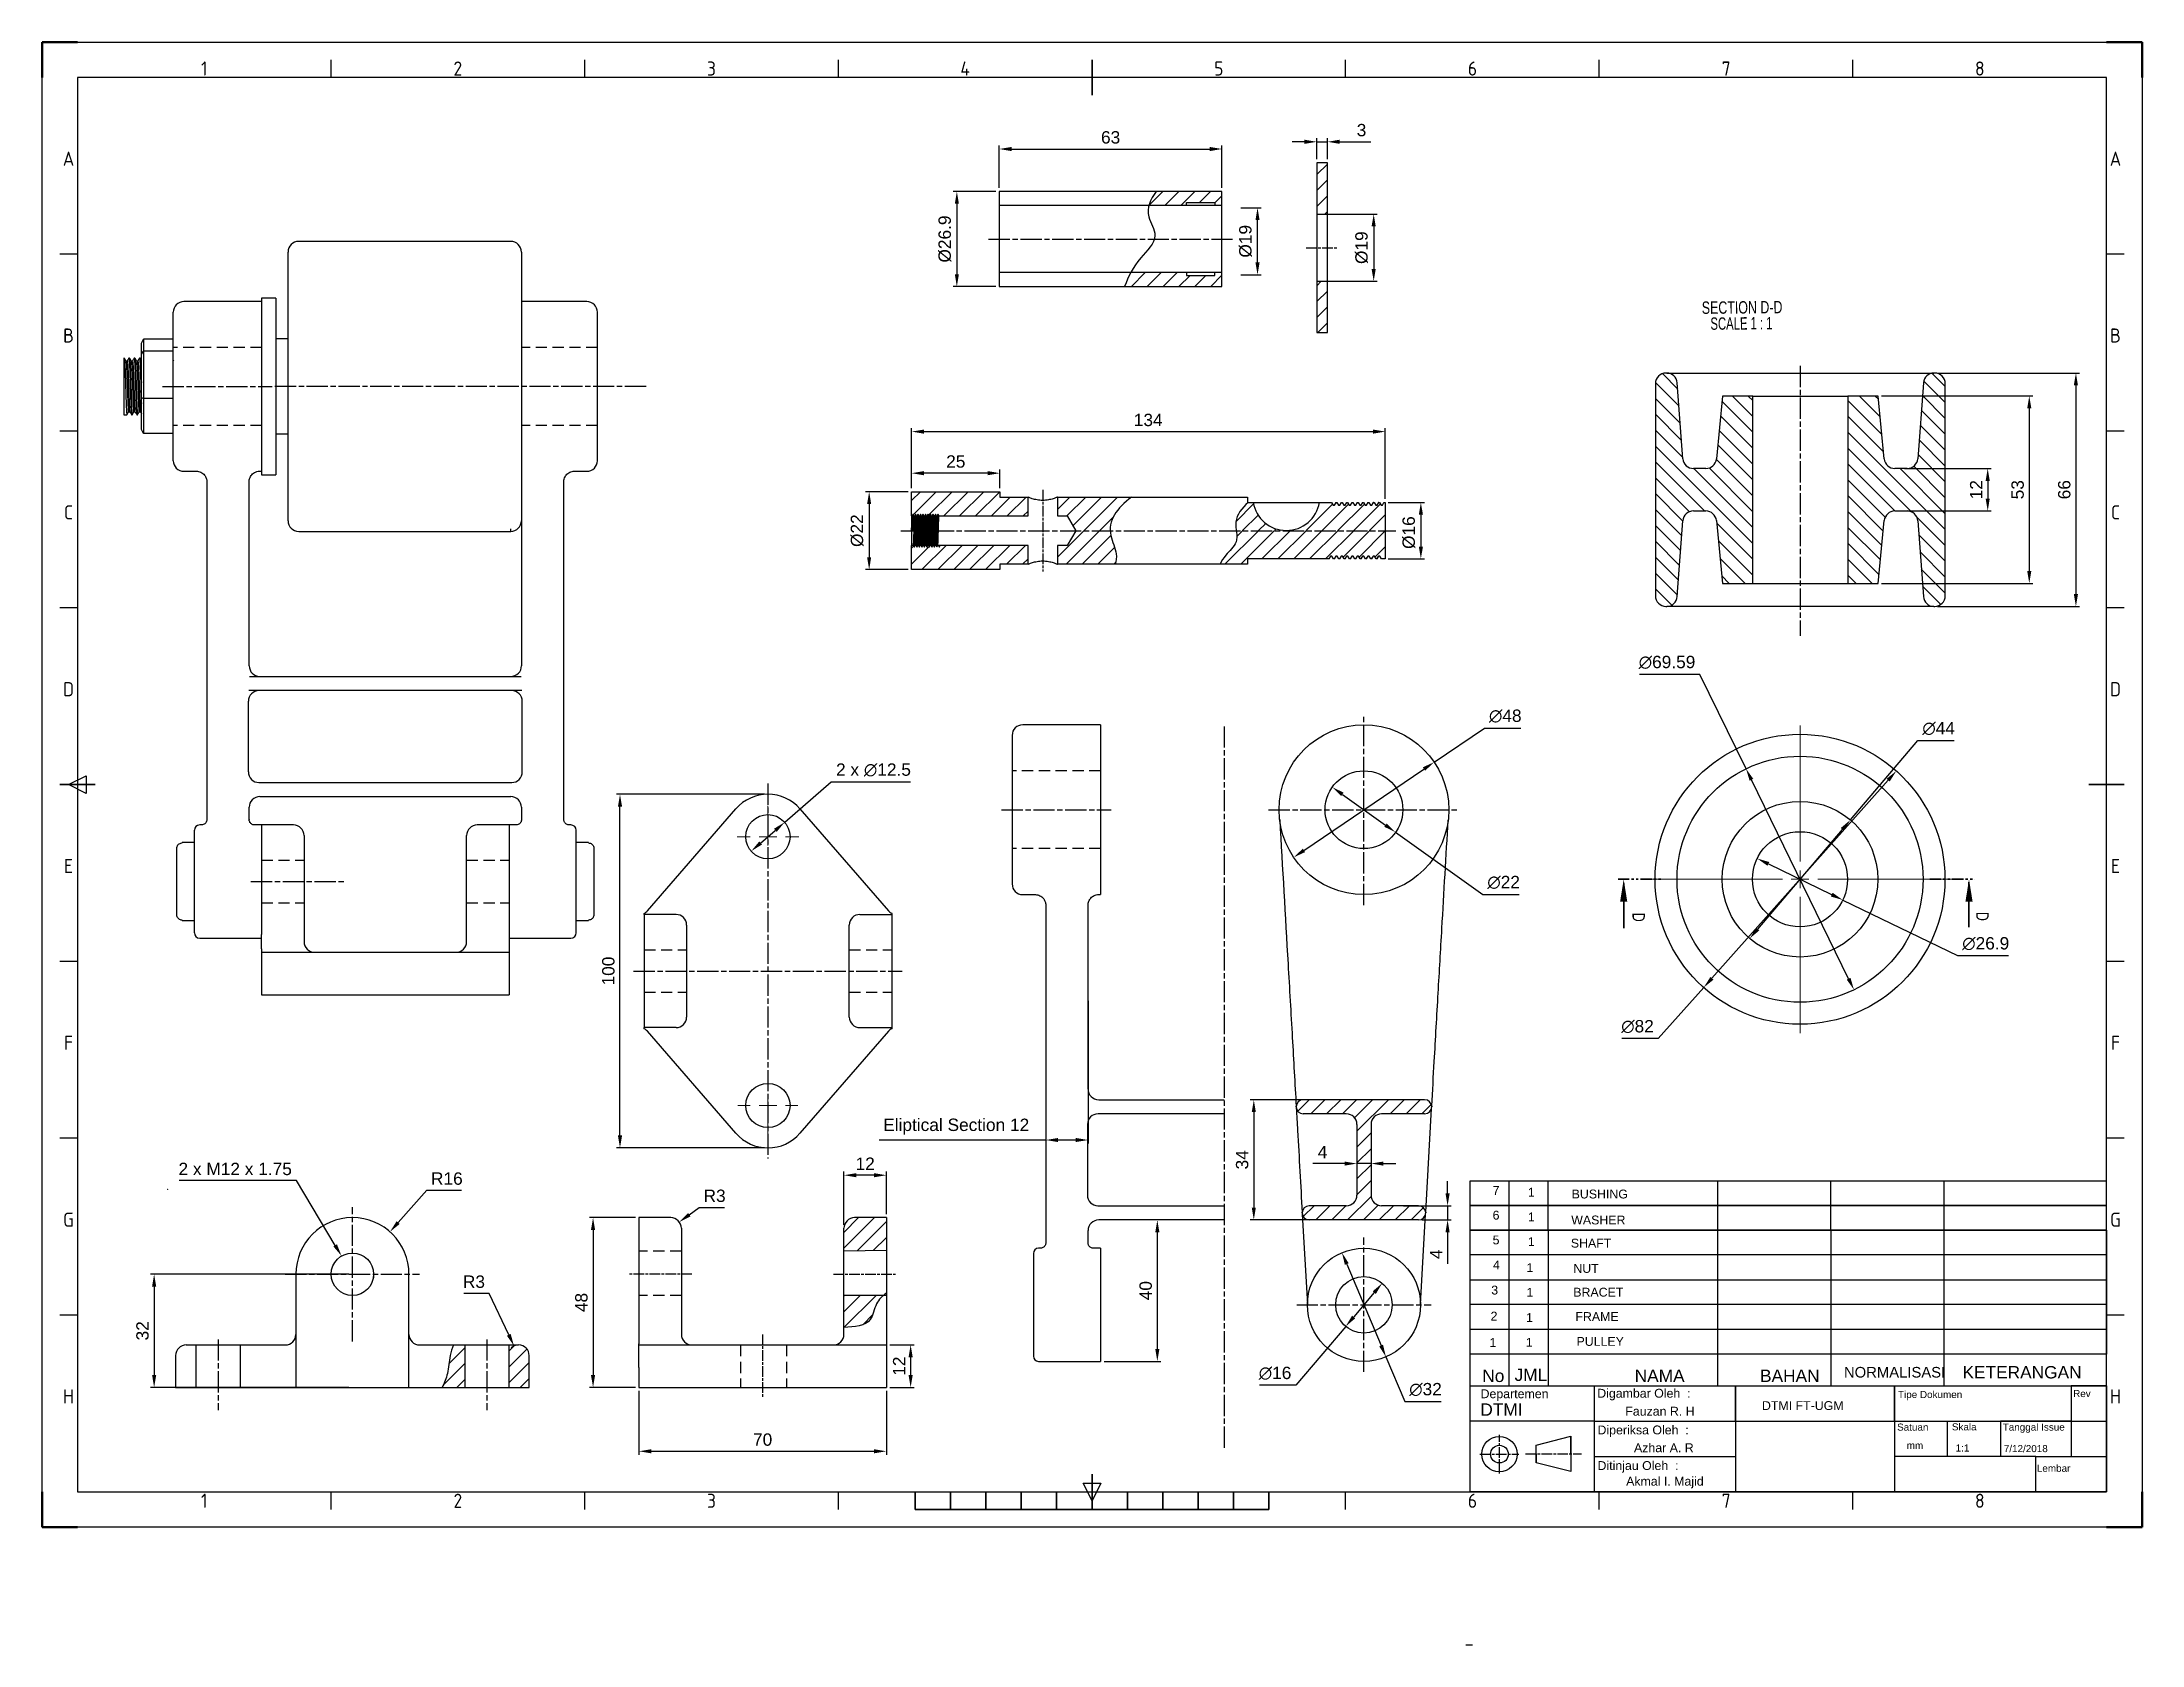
# Model space of a CAD drawing. Header units: millimetres. Extents: x 2729 to 3323, y 1345 to 1799.
import ezdxf
from ezdxf.enums import TextEntityAlignment as Align

# ---------------------------------------------------------------- set-up
doc = ezdxf.new("R2010")
doc.units = ezdxf.units.MM
doc.header["$LTSCALE"] = 0.5
for name, pattern in [('AM_ISO08W050', [18, 12, -1.5, 3, -1.5]), ('AM_ISO08W050x2', [9, 6, -0.75, 1.5, -0.75]), ('HIDDEN', [9.525, 6.35, -3.175]), ('PHANTOM', [12.7, 6.35, -1.27, 1.27, -1.27, 1.27, -1.27])]:
    doc.linetypes.add(name, pattern=pattern)
for name, color, linetype, lineweight in [('AM_5', 3, 'Continuous', 25), ('AM_7', 4, 'AM_ISO08W050', 25), ('AM_BOR', 7, 'Continuous', 50)]:
    doc.layers.add(name, color=color, linetype=linetype, lineweight=lineweight)
doc.styles.add('ACISOTS', font='isocp.shx')
doc.styles.add('SLDTEXTSTYLE7', font='TXT', dxfattribs={"width": 0.75})
doc.styles.add('SLDTEXTSTYLE8', font='TXT', dxfattribs={"width": 0.681818})
doc.styles.get("Standard").update_dxf_attribs({"font": 'arial.ttf'})
doc.dimstyles.new('AM_ISO$0', dxfattribs={"dimtxt": 3.5, "dimasz": 3.5, "dimexe": 1, "dimexo": 1, "dimgap": 1.5, "dimtad": 1, "dimdsep": 46, "dimtxsty": 'Standard', "dimcen": 0, "dimclrd": 256, "dimclre": 256, "dimclrt": 2, "dimadec": 0, "dimazin": 2, "dimtp": 0.1, "dimtm": 0.1, "dimtfac": 0.71, "dimtdec": 3, "dimtmove": 0, "dimatfit": 3, "dimfxl": 1, "dimlwd": -1, "dimlwe": -1, "dimarcsym": 1})
doc.dimstyles.new('AM_ISO$3', dxfattribs={"dimtxt": 3.5, "dimasz": 3.5, "dimexe": 1, "dimexo": 1, "dimgap": 1.5, "dimtad": 1, "dimtoh": 1, "dimdsep": 46, "dimtxsty": 'Standard', "dimcen": 0, "dimclrd": 256, "dimclre": 256, "dimclrt": 2, "dimadec": 0, "dimazin": 2, "dimtp": 0.1, "dimtm": 0.1, "dimtfac": 0.71, "dimtdec": 3, "dimtofl": 0, "dimtmove": 0, "dimatfit": 0, "dimfxl": 1, "dimlwd": -1, "dimlwe": -1, "dimarcsym": 1})
doc.dimstyles.new('AM_ISO$4', dxfattribs={"dimtxt": 3.5, "dimasz": 3.5, "dimexe": 1, "dimexo": 1, "dimgap": 1.5, "dimtad": 1, "dimtoh": 1, "dimdsep": 46, "dimtxsty": 'Standard', "dimcen": 0, "dimclrd": 256, "dimclre": 256, "dimclrt": 2, "dimadec": 0, "dimazin": 2, "dimtp": 0.1, "dimtm": 0.1, "dimtfac": 0.71, "dimtdec": 3, "dimtofl": 0, "dimtmove": 0, "dimatfit": 0, "dimfxl": 1, "dimlwd": -1, "dimlwe": -1, "dimarcsym": 1})
pattern_1 = [(315, (2903.7242, 2159.2224), (2.245064, 2.245064), [])]
pattern_2 = [(45, (2707.754, 1549.727), (-2.245064, 2.245064), [])]
pattern_3 = [(45, (-432.5665, 116.7926), (-2.245064, 2.245064), [])]

msp = doc.modelspace()

# ---------------------------------------------------------------- texts
at = {"color": 7, "linetype": 'Continuous', "char_height": 3.5, "attachment_point": 1, "rotation": 270, "style": 'SLDTEXTSTYLE7'}
for insert in [(3182.543, 1552.367), (3279.784, 1552.616)]:
    msp.add_mtext('D', dxfattribs=dict(at, insert=insert))
at = {"attachment_point": 1}
for s, width, insert, char_height in [('7', 12.84336, (3139.481, 1475.101), 2.5), ('1', 12.84336, (3149.457, 1474.618), 2.5), ('BUSHING', 26.27889, (3161.832, 1474.087), 2.5), ('6', 12.84336, (3139.481, 1468.101), 2.5), ('1', 12.84336, (3149.457, 1467.618), 2.5), ('WASHER', 26.27889, (3161.719, 1466.749), 2.5), ('5', 12.84336, (3139.481, 1461.101), 2.5), ('1', 12.84336, (3149.457, 1460.618), 2.5), ('SHAFT', 26.27889, (3161.607, 1460.199), 2.5), ('4', 12.84336, (3139.578, 1454.033), 2.5), ('1', 12.84336, (3149.065, 1453.268), 2.5), ('NUT', 26.27889, (3162.322, 1453.052), 2.5), ('3', 12.84336, (3139.094, 1446.928), 2.5), ('1', 12.84336, (3149.055, 1446.28), 2.5), ('BRACET', 26.27889, (3162.3, 1446.329), 2.5), ('2', 12.84336, (3138.9, 1439.57), 2.5), ('1', 12.84336, (3148.933, 1439.149), 2.5), ('FRAME', 26.27889, (3162.905, 1439.433), 2.5), ('1', 12.84336, (3138.609, 1432.114), 2.5), ('1', 12.84336, (3148.872, 1432.139), 2.5), ('PULLEY', 26.27889, (3163.211, 1432.415), 2.5), ('No', 16.71631, (3136.552, 1423.185), 3.5), ('JML', 16.71631, (3145.682, 1423.482), 3.5), ('NAMA', 16.71631, (3179.658, 1423.185), 3.5), ('BAHAN', 16.71631, (3215.119, 1423.185), 3.5), ('NORMALISASI', 16.71631, (3238.856, 1423.947), 3), ('KETERANGAN', 16.71631, (3272.387, 1424.188), 3.5), ('Departemen', 12.45192, (3136.072, 1417.599), 2.5), ('Digambar Oleh  :', 26.27889, (3169.073, 1417.751), 2.5), ('DTMI FT-UGM', 37.48813, (3215.673, 1414.258), 2.5), ('Tipe Dokumen', 37.48813, (3254.146, 1417.143), 2), ('Rev', 37.48813, (3303.682, 1417.414), 2), ('DTMI', 17.03544, (3135.995, 1413.631), 3.5), ('Fauzan R. H', 20.75215, (3177.013, 1412.674), 2.5), ('Satuan', 37.48813, (3253.892, 1407.933), 2), ('Skala', 37.48813, (3269.387, 1407.999), 2), ('\\PTanggal Issue', 37.48813, (3283.768, 1411.269), 2), ('Diperiksa Oleh  :', 25.36218, (3169.15, 1407.375), 2.5), ('Azhar A. R', 20.3203, (3179.472, 1402.34), 2.5), ('mm', 6.73237, (3256.616, 1402.747), 2), ('1:1', 1.39892, (3270.436, 1402.02), 2), ('7/12/2018', 5.33783, (3284.079, 1401.851), 2), ('Ditinjau Oleh  :', 23.2232, (3169.15, 1397.304), 2.5), ('Lembar', 37.48813, (3293.426, 1396.281), 2), ('Akmal I. Majid', 24.59826, (3177.249, 1392.877), 2.5)]:
    msp.add_mtext_dynamic_manual_height_columns(s, width=width, gutter_width=12.5, heights=[0], dxfattribs=dict(at, insert=insert, char_height=char_height))

# ---------------------------------------------------------------- blocks, each defined once
blk = doc.blocks.new('ISO_A2')
for p, q in [((584, 410), (10, 410)), ((10, 410), (10, 10)), ((584, 10), (584, 410)), ((10, 10), (584, 10))]:
    blk.add_line(p, q)
at = {"layer": 'AM_BOR'}
for p, q in [((10, 420), (0, 420)), ((0, 420), (0, 410)), ((594, 420), (584, 420)), ((594, 410), (594, 420)), ((0, 0), (0, 10)), ((594, 0), (594, 10)), ((0, 0), (10, 0)), ((594, 0), (584, 0))]:
    blk.add_line(p, q, dxfattribs=at)
at = {"layer": 'AM_BOR', "color": 1, "lineweight": 25}
for p, q in [((0, 420), (594, 420)), ((0, 0), (0, 420)), ((594, 420), (594, 0)), ((81.75, 410), (81.75, 415)), ((153.5, 410), (153.5, 415)), ((225.25, 410), (225.25, 415)), ((368.75, 410), (368.75, 415)), ((440.5, 410), (440.5, 415)), ((512.25, 410), (512.25, 415)), ((10, 360), (5, 360)), ((589, 360), (584, 360)), ((10, 310), (5, 310)), ((589, 310), (584, 310)), ((10, 260), (5, 260)), ((589, 260), (584, 260)), ((7.5, 210), (12.5, 212.5)), ((12.5, 207.5), (7.5, 210)), ((12.5, 212.5), (12.5, 207.5)), ((10, 160), (5, 160)), ((589, 160), (584, 160)), ((10, 110), (5, 110)), ((589, 110), (584, 110)), ((10, 60), (5, 60)), ((589, 60), (584, 60)), ((297, 7.5), (294.5, 12.5)), ((294.5, 12.5), (299.5, 12.5)), ((299.5, 12.5), (297, 7.5)), ((81.75, 5), (81.75, 10)), ((153.5, 5), (153.5, 10)), ((225.25, 5), (225.25, 10)), ((368.75, 5), (368.75, 10)), ((440.5, 5), (440.5, 10)), ((512.25, 5), (512.25, 10)), ((594, 0), (0, 0))]:
    blk.add_line(p, q, dxfattribs=at)
at = {"layer": 'AM_BOR', "color": 2, "lineweight": 35}
for p, q in [((297, 405), (297, 415)), ((5, 210), (15, 210)), ((579, 210), (589, 210)), ((297, 10), (297, 15)), ((247, 5), (247, 10)), ((257, 5), (257, 10)), ((267, 5), (267, 10)), ((277, 5), (277, 10)), ((287, 5), (287, 10)), ((297, 10), (297, 5)), ((307, 5), (307, 10)), ((317, 5), (317, 10)), ((327, 5), (327, 10)), ((337, 5), (337, 10)), ((347, 5), (347, 10)), ((247, 5), (347, 5))]:
    blk.add_line(p, q, dxfattribs=at)
at = {"layer": 'AM_BOR', "color": 1, "lineweight": 25, "style": 'ACISOTS'}
for s, p in [('1', (45.875, 412.5)), ('2', (117.625, 412.5)), ('3', (189.375, 412.5)), ('4', (261.125, 412.5)), ('5', (332.875, 412.5)), ('6', (404.625, 412.5)), ('7', (476.375, 412.5)), ('8', (548.125, 412.5)), ('A', (7.5, 387)), ('A', (586.5, 387)), ('B', (7.5, 337)), ('B', (586.5, 337)), ('C', (7.5, 287)), ('C', (586.5, 287)), ('D', (7.5, 237)), ('D', (586.5, 237)), ('E', (7.5, 187)), ('E', (586.5, 187)), ('F', (7.5, 137)), ('F', (586.5, 137)), ('G', (7.5, 87)), ('G', (586.5, 87)), ('H', (7.5, 37)), ('H', (586.5, 37)), ('1', (45.875, 7.5)), ('2', (117.625, 7.5)), ('3', (189.375, 7.5)), ('6', (404.625, 7.5)), ('7', (476.375, 7.5)), ('8', (548.125, 7.5))]:
    blk.add_text(s, height=4, dxfattribs=at).set_placement(p, align=Align.MIDDLE)
blk = doc.blocks.new('SW_CENTERMARKSYMBOL_0')
at = {"color": 0, "linetype": 'Continuous', "lineweight": 18}
for p, q in [((0, 5), (0, 43.5)), ((-5, 0), (-43.5, 0)), ((0, 0), (-2.5, 0)), ((0, 0), (0, 2.5)), ((0, 0), (0, -2.5)), ((0, 0), (2.5, 0)), ((5, 0), (43.5, 0)), ((0, -5), (0, -43.5))]:
    blk.add_line(p, q, dxfattribs=at)
blk = doc.blocks.new('SW_NOTE_8')
at = {"color": 0, "linetype": 'Continuous', "lineweight": 18, "char_height": 3.5, "attachment_point": 2}
for s, insert, style in [('SECTION D-D', (14.38, 4.51), 'SLDTEXTSTYLE7'), ('SCALE 1 : 1', (14.17, -0.01), 'SLDTEXTSTYLE8')]:
    blk.add_mtext(s, dxfattribs=dict(at, insert=insert, style=style))
blk = doc.blocks.new('SW_CENTERMARKSYMBOL_3')
at = {"color": 0, "linetype": 'Continuous', "lineweight": 18}
for p, q in [((0, 5), (0, 8.5)), ((-5, 0), (-8.5, 0)), ((0, 0), (-2.5, 0)), ((0, 0), (0, 2.5)), ((0, 0), (0, -2.5)), ((0, 0), (2.5, 0)), ((5, 0), (8.5, 0)), ((0, -5), (0, -8.5))]:
    blk.add_line(p, q, dxfattribs=at)
blk = doc.blocks.new('SW_CENTERMARKSYMBOL_4')
at = {"color": 0, "linetype": 'Continuous', "lineweight": 0}
for p, q in [((0, 5), (0, 8.75)), ((-5, 0), (-8.75, 0)), ((0, 0), (-2.5, 0)), ((0, 0), (0, 2.5)), ((0, 0), (0, -2.5)), ((0, 0), (2.5, 0)), ((5, 0), (8.75, 0)), ((0, -5), (0, -8.75))]:
    blk.add_line(p, q, dxfattribs=at)
blk = doc.blocks.new('*D52')
at = {"layer": 'AM_5', "linetype": 'ByBlock', "transparency": 16777216}
for p, q in [((2829.89, 1464.75), (2838, 1473.9)), ((2838, 1473.9), (2847.86, 1473.9))]:
    blk.add_line(p, q, dxfattribs=at)
at = {"layer": 'AM_5', "transparency": 16777216}
blk.add_solid([(2829.46, 1465.14), (2830.33, 1464.37), (2827.57, 1462.13)], dxfattribs=at)
at = {"layer": 'Defpoints', "color": 0, "transparency": 16777216}
for p in [(2827.57, 1462.13), (2816.97, 1450.16)]:
    blk.add_point(p, dxfattribs=at)
at = {"layer": 'AM_5', "color": 2, "transparency": 16777216, "insert": (2843.68, 1477.19), "char_height": 3.5, "attachment_point": 5}
blk.add_mtext('R16', dxfattribs=at)
blk = doc.blocks.new('*D53')
at = {"layer": 'AM_5', "linetype": 'ByBlock', "transparency": 16777216}
for p, q in [((2801.16, 1476.62), (2767.93, 1476.62)), ((2812.1, 1458.31), (2801.16, 1476.62))]:
    blk.add_line(p, q, dxfattribs=at)
at = {"layer": 'AM_5', "transparency": 16777216}
blk.add_solid([(2812.6, 1458.61), (2811.59, 1458.01), (2813.89, 1455.31)], dxfattribs=at)
at = {"layer": 'Defpoints', "color": 0, "transparency": 16777216}
for p in [(2813.89, 1455.31), (2820.04, 1445)]:
    blk.add_point(p, dxfattribs=at)
at = {"layer": 'AM_5', "color": 2, "transparency": 16777216, "insert": (2783.8, 1479.91), "char_height": 3.5, "attachment_point": 5}
blk.add_mtext('2 x M12 x 1.75', dxfattribs=at)
blk = doc.blocks.new('*D54')
at = {"layer": 'AM_5', "linetype": 'ByBlock', "transparency": 16777216}
for p, q in [((2815.97, 1450.16), (2759.88, 1450.16)), ((2760.88, 1446.66), (2760.88, 1421.66)), ((2815.97, 1418.16), (2759.88, 1418.16))]:
    blk.add_line(p, q, dxfattribs=at)
at = {"layer": 'AM_5', "transparency": 16777216}
for points in [[(2760.3, 1446.66), (2761.47, 1446.66), (2760.88, 1450.16)], [(2760.3, 1421.66), (2761.47, 1421.66), (2760.88, 1418.16)]]:
    blk.add_solid(points, dxfattribs=at)
at = {"layer": 'Defpoints', "color": 0, "transparency": 16777216}
for p in [(2816.97, 1450.16), (2760.88, 1418.16), (2816.97, 1418.16)]:
    blk.add_point(p, dxfattribs=at)
at = {"layer": 'AM_5', "color": 2, "transparency": 16777216, "insert": (2757.6, 1434.16), "char_height": 3.5, "attachment_point": 5, "rotation": 90}
blk.add_mtext('32', dxfattribs=at)
blk = doc.blocks.new('*D57')
at = {"layer": 'AM_5', "linetype": 'ByBlock', "transparency": 16777216}
for p, q in [((2897, 1466.16), (2884.03, 1466.16)), ((2885.03, 1462.66), (2885.03, 1421.66)), ((2897, 1418.16), (2884.03, 1418.16))]:
    blk.add_line(p, q, dxfattribs=at)
at = {"layer": 'AM_5', "transparency": 16777216}
for points in [[(2884.44, 1462.66), (2885.61, 1462.66), (2885.03, 1466.16)], [(2884.44, 1421.66), (2885.61, 1421.66), (2885.03, 1418.16)]]:
    blk.add_solid(points, dxfattribs=at)
at = {"layer": 'Defpoints', "color": 0, "transparency": 16777216}
for p in [(2898, 1466.16), (2885.03, 1418.16), (2898, 1418.16)]:
    blk.add_point(p, dxfattribs=at)
at = {"layer": 'AM_5', "color": 2, "transparency": 16777216, "insert": (2881.74, 1442.16), "char_height": 3.5, "attachment_point": 5, "rotation": 90}
blk.add_mtext('48', dxfattribs=at)
blk = doc.blocks.new('*D58')
at = {"layer": 'AM_5', "linetype": 'ByBlock', "transparency": 16777216}
for p, q in [((2898, 1417.16), (2898, 1399.09)), ((2968, 1417.16), (2968, 1399.09)), ((2901.5, 1400.09), (2964.5, 1400.09))]:
    blk.add_line(p, q, dxfattribs=at)
at = {"layer": 'AM_5', "transparency": 16777216}
for points in [[(2901.5, 1400.68), (2901.5, 1399.51), (2898, 1400.09)], [(2964.5, 1400.68), (2964.5, 1399.51), (2968, 1400.09)]]:
    blk.add_solid(points, dxfattribs=at)
at = {"layer": 'Defpoints', "color": 0, "transparency": 16777216}
for p in [(2898, 1418.16), (2968, 1418.16), (2968, 1400.09)]:
    blk.add_point(p, dxfattribs=at)
at = {"layer": 'AM_5', "color": 2, "transparency": 16777216, "insert": (2933, 1403.38), "char_height": 3.5, "attachment_point": 5}
blk.add_mtext('70', dxfattribs=at)
blk = doc.blocks.new('*D59')
at = {"layer": 'AM_5', "linetype": 'ByBlock', "transparency": 16777216}
for p, q in [((2956, 1464.16), (2956, 1479.16)), ((2968, 1467.16), (2968, 1479.16)), ((2964.5, 1478.16), (2959.5, 1478.16))]:
    blk.add_line(p, q, dxfattribs=at)
at = {"layer": 'AM_5', "transparency": 16777216}
for points in [[(2959.5, 1478.74), (2959.5, 1477.57), (2956, 1478.16)], [(2964.5, 1478.74), (2964.5, 1477.57), (2968, 1478.16)]]:
    blk.add_solid(points, dxfattribs=at)
at = {"layer": 'Defpoints', "color": 0, "transparency": 16777216}
for p in [(2956, 1478.16), (2956, 1463.16), (2968, 1466.16)]:
    blk.add_point(p, dxfattribs=at)
at = {"layer": 'AM_5', "color": 2, "transparency": 16777216, "insert": (2962, 1481.41), "char_height": 3.5, "attachment_point": 5}
blk.add_mtext('12', dxfattribs=at)
blk = doc.blocks.new('*D60')
at = {"layer": 'AM_5', "linetype": 'ByBlock', "transparency": 16777216}
for p, q in [((2912.26, 1466.97), (2915.09, 1469.03)), ((2915.09, 1469.03), (2922.24, 1469.03))]:
    blk.add_line(p, q, dxfattribs=at)
at = {"layer": 'AM_5', "transparency": 16777216}
blk.add_solid([(2911.92, 1467.45), (2912.6, 1466.5), (2909.43, 1464.92)], dxfattribs=at)
at = {"layer": 'Defpoints', "color": 0, "transparency": 16777216}
for p in [(2907, 1463.16), (2909.43, 1464.92)]:
    blk.add_point(p, dxfattribs=at)
at = {"layer": 'AM_5', "color": 2, "transparency": 16777216, "insert": (2919.41, 1472.32), "char_height": 3.5, "attachment_point": 5}
blk.add_mtext('R3', dxfattribs=at)
blk = doc.blocks.new('*D61')
at = {"layer": 'AM_5', "linetype": 'ByBlock', "transparency": 16777216}
for p, q in [((2969, 1430.16), (2975.86, 1430.16)), ((2974.86, 1426.66), (2974.86, 1421.66)), ((2969, 1418.16), (2975.86, 1418.16))]:
    blk.add_line(p, q, dxfattribs=at)
at = {"layer": 'AM_5', "transparency": 16777216}
for points in [[(2974.28, 1426.66), (2975.45, 1426.66), (2974.86, 1430.16)], [(2974.28, 1421.66), (2975.45, 1421.66), (2974.86, 1418.16)]]:
    blk.add_solid(points, dxfattribs=at)
at = {"layer": 'Defpoints', "color": 0, "transparency": 16777216}
for p in [(2968, 1430.16), (2968, 1418.16), (2974.86, 1418.16)]:
    blk.add_point(p, dxfattribs=at)
at = {"layer": 'AM_5', "color": 2, "transparency": 16777216, "insert": (2971.61, 1424.16), "char_height": 3.5, "attachment_point": 5, "rotation": 90}
blk.add_mtext('12', dxfattribs=at)
blk = doc.blocks.new('*D62')
at = {"layer": 'AM_5', "linetype": 'ByBlock', "transparency": 16777216}
for p, q in [((2933.5, 1585.89), (2891.65, 1585.89)), ((2892.65, 1489.39), (2892.65, 1582.39)), ((2933.5, 1485.89), (2891.65, 1485.89))]:
    blk.add_line(p, q, dxfattribs=at)
at = {"layer": 'AM_5', "transparency": 16777216}
for points in [[(2892.07, 1582.39), (2893.24, 1582.39), (2892.65, 1585.89)], [(2892.07, 1489.39), (2893.24, 1489.39), (2892.65, 1485.89)]]:
    blk.add_solid(points, dxfattribs=at)
at = {"layer": 'Defpoints', "color": 0, "transparency": 16777216}
for p in [(2892.65, 1585.89), (2934.5, 1585.89), (2934.5, 1485.89)]:
    blk.add_point(p, dxfattribs=at)
at = {"layer": 'AM_5', "color": 2, "transparency": 16777216, "insert": (2889.37, 1535.89), "char_height": 3.5, "attachment_point": 5, "rotation": 90}
blk.add_mtext('100', dxfattribs=at)
blk = doc.blocks.new('*D64')
at = {"layer": 'AM_5', "linetype": 'ByBlock', "transparency": 16777216}
for p, q in [((2939.23, 1577.97), (2952.42, 1589.36)), ((2952.42, 1589.36), (2974.78, 1589.36)), ((2932.42, 1572.09), (2936.58, 1575.68))]:
    blk.add_line(p, q, dxfattribs=at)
at = {"layer": 'AM_5', "transparency": 16777216}
for points in [[(2936.2, 1576.12), (2936.96, 1575.24), (2939.23, 1577.97)], [(2932.04, 1572.53), (2932.8, 1571.65), (2929.77, 1569.8)]]:
    blk.add_solid(points, dxfattribs=at)
at = {"layer": 'Defpoints', "color": 0, "transparency": 16777216}
for p in [(2939.23, 1577.97), (2929.77, 1569.8)]:
    blk.add_point(p, dxfattribs=at)
at = {"layer": 'AM_5', "color": 2, "transparency": 16777216, "insert": (2964.35, 1592.74), "char_height": 3.5, "attachment_point": 5}
blk.add_mtext('2 x ∅12.5', dxfattribs=at)
blk = doc.blocks.new('*D65')
at = {"layer": 'AM_5', "linetype": 'ByBlock', "transparency": 16777216}
for p, q in [((3255.98, 1678), (3280.52, 1678)), ((3279.52, 1674.5), (3279.52, 1669.5)), ((3255.98, 1666), (3280.52, 1666))]:
    blk.add_line(p, q, dxfattribs=at)
at = {"layer": 'AM_5', "transparency": 16777216}
for points in [[(3278.93, 1674.5), (3280.1, 1674.5), (3279.52, 1678)], [(3278.93, 1669.5), (3280.1, 1669.5), (3279.52, 1666)]]:
    blk.add_solid(points, dxfattribs=at)
at = {"layer": 'Defpoints', "color": 0, "transparency": 16777216}
for p in [(3254.98, 1678), (3254.98, 1666), (3279.52, 1666)]:
    blk.add_point(p, dxfattribs=at)
at = {"layer": 'AM_5', "color": 2, "transparency": 16777216, "insert": (3276.26, 1672), "char_height": 3.5, "attachment_point": 5, "rotation": 90}
blk.add_mtext('12', dxfattribs=at)
blk = doc.blocks.new('*D66')
at = {"layer": 'AM_5', "linetype": 'ByBlock', "transparency": 16777216}
for p, q in [((3249.52, 1698.5), (3292.28, 1698.5)), ((3291.28, 1695), (3291.28, 1649)), ((3249.52, 1645.5), (3292.28, 1645.5))]:
    blk.add_line(p, q, dxfattribs=at)
at = {"layer": 'AM_5', "transparency": 16777216}
for points in [[(3290.7, 1695), (3291.86, 1695), (3291.28, 1698.5)], [(3290.7, 1649), (3291.86, 1649), (3291.28, 1645.5)]]:
    blk.add_solid(points, dxfattribs=at)
at = {"layer": 'Defpoints', "color": 0, "transparency": 16777216}
for p in [(3248.52, 1698.5), (3248.52, 1645.5), (3291.28, 1645.5)]:
    blk.add_point(p, dxfattribs=at)
at = {"layer": 'AM_5', "color": 2, "transparency": 16777216, "insert": (3287.99, 1672), "char_height": 3.5, "attachment_point": 5, "rotation": 90}
blk.add_mtext('53', dxfattribs=at)
blk = doc.blocks.new('*D67')
at = {"layer": 'AM_5', "linetype": 'ByBlock', "transparency": 16777216}
for p, q in [((3265.41, 1705), (3305.47, 1705)), ((3304.47, 1701.5), (3304.47, 1642.5)), ((3265.3, 1639), (3305.47, 1639))]:
    blk.add_line(p, q, dxfattribs=at)
at = {"layer": 'AM_5', "transparency": 16777216}
for points in [[(3303.88, 1701.5), (3305.05, 1701.5), (3304.47, 1705)], [(3303.88, 1642.5), (3305.05, 1642.5), (3304.47, 1639)]]:
    blk.add_solid(points, dxfattribs=at)
at = {"layer": 'Defpoints', "color": 0, "transparency": 16777216}
for p in [(3264.41, 1705), (3264.3, 1639), (3304.47, 1639)]:
    blk.add_point(p, dxfattribs=at)
at = {"layer": 'AM_5', "color": 2, "transparency": 16777216, "insert": (3301.18, 1672), "char_height": 3.5, "attachment_point": 5, "rotation": 90}
blk.add_mtext('66', dxfattribs=at)
blk = doc.blocks.new('*D69')
at = {"layer": 'AM_5', "linetype": 'ByBlock', "transparency": 16777216}
for p, q in [((3240.67, 1578.62), (3259.74, 1601.09)), ((3259.74, 1601.09), (3270.05, 1601.09)), ((3214.46, 1547.74), (3238.4, 1575.95))]:
    blk.add_line(p, q, dxfattribs=at)
at = {"layer": 'AM_5', "transparency": 16777216}
for points in [[(3237.96, 1576.33), (3238.85, 1575.57), (3240.67, 1578.62)], [(3214.01, 1548.12), (3214.9, 1547.37), (3212.19, 1545.08)]]:
    blk.add_solid(points, dxfattribs=at)
at = {"layer": 'Defpoints', "color": 0, "transparency": 16777216}
for p in [(3240.67, 1578.62), (3212.19, 1545.08)]:
    blk.add_point(p, dxfattribs=at)
at = {"layer": 'AM_5', "color": 2, "transparency": 16777216, "insert": (3265.65, 1604.47), "char_height": 3.5, "attachment_point": 5}
blk.add_mtext('∅44', dxfattribs=at)
blk = doc.blocks.new('*D71')
at = {"layer": 'AM_5', "linetype": 'ByBlock', "transparency": 16777216}
for p, q in [((3217.47, 1566.19), (3235.38, 1557.51)), ((3238.53, 1555.98), (3271.01, 1540.25)), ((3271.01, 1540.25), (3285.42, 1540.25))]:
    blk.add_line(p, q, dxfattribs=at)
at = {"layer": 'AM_5', "transparency": 16777216}
for points in [[(3217.73, 1566.71), (3217.22, 1565.66), (3214.32, 1567.71)], [(3235.64, 1558.03), (3235.13, 1556.98), (3238.53, 1555.98)]]:
    blk.add_solid(points, dxfattribs=at)
at = {"layer": 'Defpoints', "color": 0, "transparency": 16777216}
for p in [(3214.32, 1567.71), (3238.53, 1555.98)]:
    blk.add_point(p, dxfattribs=at)
at = {"layer": 'AM_5', "color": 2, "transparency": 16777216, "insert": (3278.96, 1543.63), "char_height": 3.5, "attachment_point": 5}
blk.add_mtext('∅26.9', dxfattribs=at)
blk = doc.blocks.new('*D73')
at = {"layer": 'AM_5', "linetype": 'ByBlock', "transparency": 16777216}
for p, q in [((3198.12, 1619.78), (3180.99, 1619.78)), ((3211.15, 1593.11), (3198.12, 1619.78)), ((3240.17, 1533.73), (3212.69, 1589.96))]:
    blk.add_line(p, q, dxfattribs=at)
at = {"layer": 'AM_5', "transparency": 16777216}
for points in [[(3213.21, 1590.22), (3212.17, 1589.71), (3211.15, 1593.11)], [(3240.69, 1533.99), (3239.64, 1533.47), (3241.7, 1530.59)]]:
    blk.add_solid(points, dxfattribs=at)
at = {"layer": 'Defpoints', "color": 0, "transparency": 16777216}
for p in [(3211.15, 1593.11), (3241.7, 1530.59)]:
    blk.add_point(p, dxfattribs=at)
at = {"layer": 'AM_5', "color": 2, "transparency": 16777216, "insert": (3188.81, 1623.17), "char_height": 3.5, "attachment_point": 5}
blk.add_mtext('∅69.59', dxfattribs=at)
blk = doc.blocks.new('*D75')
at = {"layer": 'AM_5', "linetype": 'ByBlock', "transparency": 16777216}
for p, q in [((3251.35, 1589.86), (3201.5, 1533.83)), ((3199.18, 1531.22), (3186.35, 1516.8)), ((3186.35, 1516.8), (3176.07, 1516.8))]:
    blk.add_line(p, q, dxfattribs=at)
at = {"layer": 'AM_5', "transparency": 16777216}
for points in [[(3250.92, 1590.25), (3251.79, 1589.48), (3253.68, 1592.48)], [(3201.07, 1534.22), (3201.94, 1533.44), (3199.18, 1531.22)]]:
    blk.add_solid(points, dxfattribs=at)
at = {"layer": 'Defpoints', "color": 0, "transparency": 16777216}
for p in [(3253.68, 1592.48), (3199.18, 1531.22)]:
    blk.add_point(p, dxfattribs=at)
at = {"layer": 'AM_5', "color": 2, "transparency": 16777216, "insert": (3180.46, 1520.18), "char_height": 3.5, "attachment_point": 5}
blk.add_mtext('∅82', dxfattribs=at)
blk = doc.blocks.new('*D77')
at = {"layer": 'AM_5', "linetype": 'ByBlock', "transparency": 16777216}
for p, q in [((3122.95, 1594.97), (3137.15, 1604.59)), ((3137.15, 1604.59), (3147.48, 1604.59)), ((3086.11, 1570.01), (3120.06, 1593.01))]:
    blk.add_line(p, q, dxfattribs=at)
at = {"layer": 'AM_5', "transparency": 16777216}
for points in [[(3119.73, 1593.49), (3120.38, 1592.53), (3122.95, 1594.97)], [(3085.79, 1570.49), (3086.44, 1569.53), (3083.22, 1568.05)]]:
    blk.add_solid(points, dxfattribs=at)
at = {"layer": 'Defpoints', "color": 0, "transparency": 16777216}
for p in [(3122.95, 1594.97), (3083.22, 1568.05)]:
    blk.add_point(p, dxfattribs=at)
at = {"layer": 'AM_5', "color": 2, "transparency": 16777216, "insert": (3143.06, 1607.98), "char_height": 3.5, "attachment_point": 5}
blk.add_mtext('∅48', dxfattribs=at)
blk = doc.blocks.new('*D79')
at = {"layer": 'AM_5', "linetype": 'ByBlock', "transparency": 16777216}
for p, q in [((3096.98, 1585.86), (3109.19, 1577.16)), ((3112.04, 1575.13), (3136.7, 1557.56)), ((3136.7, 1557.56), (3146.99, 1557.56))]:
    blk.add_line(p, q, dxfattribs=at)
at = {"layer": 'AM_5', "transparency": 16777216}
for points in [[(3097.32, 1586.34), (3096.64, 1585.39), (3094.13, 1587.89)], [(3109.53, 1577.63), (3108.86, 1576.68), (3112.04, 1575.13)]]:
    blk.add_solid(points, dxfattribs=at)
at = {"layer": 'Defpoints', "color": 0, "transparency": 16777216}
for p in [(3094.13, 1587.89), (3112.04, 1575.13)]:
    blk.add_point(p, dxfattribs=at)
at = {"layer": 'AM_5', "color": 2, "transparency": 16777216, "insert": (3142.59, 1560.95), "char_height": 3.5, "attachment_point": 5}
blk.add_mtext('∅22', dxfattribs=at)
blk = doc.blocks.new('*D80')
at = {"layer": 'AM_5', "linetype": 'ByBlock', "transparency": 16777216}
for p, q in [((2855.66, 1444.74), (2848.51, 1444.74)), ((2861.19, 1433.03), (2855.66, 1444.74))]:
    blk.add_line(p, q, dxfattribs=at)
blk.add_arc((2863.97, 1427.16), 3, 109.09859, 134.38961, dxfattribs=at)
at = {"layer": 'AM_5', "transparency": 16777216}
blk.add_solid([(2861.72, 1433.28), (2860.66, 1432.78), (2862.68, 1429.87)], dxfattribs=at)
at = {"layer": 'Defpoints', "color": 0, "transparency": 16777216}
for p in [(2862.68, 1429.87), (2863.97, 1427.16)]:
    blk.add_point(p, dxfattribs=at)
at = {"layer": 'AM_5', "color": 2, "transparency": 16777216, "insert": (2851.34, 1448.03), "char_height": 3.5, "attachment_point": 5}
blk.add_mtext('R3', dxfattribs=at)
blk = doc.blocks.new('*D81')
at = {"layer": 'AM_5', "linetype": 'ByBlock', "transparency": 16777216}
for p, q in [((2998.93, 1756.34), (2986.93, 1756.34)), ((2987.93, 1752.84), (2987.93, 1732.94)), ((2998.93, 1729.44), (2986.93, 1729.44))]:
    blk.add_line(p, q, dxfattribs=at)
at = {"layer": 'AM_5', "transparency": 16777216}
for points in [[(2987.35, 1752.84), (2988.51, 1752.84), (2987.93, 1756.34)], [(2987.35, 1732.94), (2988.51, 1732.94), (2987.93, 1729.44)]]:
    blk.add_solid(points, dxfattribs=at)
at = {"layer": 'Defpoints', "color": 0, "transparency": 16777216}
for p in [(2999.93, 1756.34), (2987.93, 1729.44), (2999.93, 1729.44)]:
    blk.add_point(p, dxfattribs=at)
at = {"layer": 'AM_5', "color": 2, "transparency": 16777216, "insert": (2984.55, 1742.89), "char_height": 3.5, "attachment_point": 5, "rotation": 90}
blk.add_mtext('%%C26.9', dxfattribs=at)
blk = doc.blocks.new('*D82')
at = {"layer": 'AM_5', "linetype": 'ByBlock', "transparency": 16777216}
for p, q in [((2999.93, 1757.34), (2999.93, 1769.34)), ((3003.43, 1768.34), (3059.43, 1768.34)), ((3062.93, 1757.34), (3062.93, 1769.34))]:
    blk.add_line(p, q, dxfattribs=at)
at = {"layer": 'AM_5', "transparency": 16777216}
for points in [[(3003.43, 1768.92), (3003.43, 1767.75), (2999.93, 1768.34)], [(3059.43, 1768.92), (3059.43, 1767.75), (3062.93, 1768.34)]]:
    blk.add_solid(points, dxfattribs=at)
at = {"layer": 'Defpoints', "color": 0, "transparency": 16777216}
for p in [(3062.93, 1768.34), (2999.93, 1756.34), (3062.93, 1756.34)]:
    blk.add_point(p, dxfattribs=at)
at = {"layer": 'AM_5', "color": 2, "transparency": 16777216, "insert": (3031.43, 1771.62), "char_height": 3.5, "attachment_point": 5}
blk.add_mtext('63', dxfattribs=at)
blk = doc.blocks.new('*D83')
at = {"layer": 'AM_5', "linetype": 'ByBlock', "transparency": 16777216}
for p, q in [((3068.24, 1751.75), (3073.98, 1751.75)), ((3072.98, 1736.25), (3072.98, 1748.25)), ((3068.24, 1732.75), (3073.98, 1732.75))]:
    blk.add_line(p, q, dxfattribs=at)
at = {"layer": 'AM_5', "transparency": 16777216}
for points in [[(3072.4, 1748.25), (3073.56, 1748.25), (3072.98, 1751.75)], [(3072.4, 1736.25), (3073.56, 1736.25), (3072.98, 1732.75)]]:
    blk.add_solid(points, dxfattribs=at)
at = {"layer": 'Defpoints', "color": 0, "transparency": 16777216}
for p in [(3067.24, 1751.75), (3072.98, 1751.75), (3067.24, 1732.75)]:
    blk.add_point(p, dxfattribs=at)
at = {"layer": 'AM_5', "color": 2, "transparency": 16777216, "insert": (3069.6, 1742.25), "char_height": 3.5, "attachment_point": 5, "rotation": 90}
blk.add_mtext('%%C19', dxfattribs=at)
blk = doc.blocks.new('*D84')
at = {"layer": 'AM_5', "linetype": 'ByBlock', "transparency": 16777216}
for p, q in [((3086.26, 1770.38), (3082.76, 1770.38)), ((3089.76, 1765.44), (3089.76, 1771.38)), ((3089.76, 1770.38), (3092.76, 1770.38)), ((3092.76, 1765.44), (3092.76, 1771.38)), ((3096.26, 1770.38), (3105.05, 1770.38))]:
    blk.add_line(p, q, dxfattribs=at)
at = {"layer": 'AM_5', "transparency": 16777216}
for points in [[(3086.26, 1770.97), (3086.26, 1769.8), (3089.76, 1770.38)], [(3096.26, 1770.97), (3096.26, 1769.8), (3092.76, 1770.38)]]:
    blk.add_solid(points, dxfattribs=at)
at = {"layer": 'Defpoints', "color": 0, "transparency": 16777216}
for p in [(3092.76, 1770.38), (3089.76, 1764.44), (3092.76, 1764.44)]:
    blk.add_point(p, dxfattribs=at)
at = {"layer": 'AM_5', "color": 2, "transparency": 16777216, "insert": (3102.4, 1773.67), "char_height": 3.5, "attachment_point": 5}
blk.add_mtext('3', dxfattribs=at)
blk = doc.blocks.new('*D85')
at = {"layer": 'AM_5', "linetype": 'ByBlock', "transparency": 16777216}
for p, q in [((3092.26, 1749.94), (3106.84, 1749.94)), ((3105.84, 1746.44), (3105.84, 1734.44)), ((3092.26, 1730.94), (3106.84, 1730.94))]:
    blk.add_line(p, q, dxfattribs=at)
at = {"layer": 'AM_5', "transparency": 16777216}
for points in [[(3105.25, 1746.44), (3106.42, 1746.44), (3105.84, 1749.94)], [(3105.25, 1734.44), (3106.42, 1734.44), (3105.84, 1730.94)]]:
    blk.add_solid(points, dxfattribs=at)
at = {"layer": 'Defpoints', "color": 0, "transparency": 16777216}
for p in [(3091.26, 1749.94), (3091.26, 1730.94), (3105.84, 1730.94)]:
    blk.add_point(p, dxfattribs=at)
at = {"layer": 'AM_5', "color": 2, "transparency": 16777216, "insert": (3102.45, 1740.44), "char_height": 3.5, "attachment_point": 5, "rotation": 90}
blk.add_mtext('%%C19', dxfattribs=at)
blk = doc.blocks.new('*D86')
at = {"layer": 'AM_5', "linetype": 'ByBlock', "transparency": 16777216}
for p, q in [((2975.13, 1672.42), (2975.13, 1689.43)), ((2978.63, 1688.43), (3105.63, 1688.43)), ((3109.13, 1669.42), (3109.13, 1689.43))]:
    blk.add_line(p, q, dxfattribs=at)
at = {"layer": 'AM_5', "transparency": 16777216}
for points in [[(2978.63, 1689.01), (2978.63, 1687.84), (2975.13, 1688.43)], [(3105.63, 1689.01), (3105.63, 1687.84), (3109.13, 1688.43)]]:
    blk.add_solid(points, dxfattribs=at)
at = {"layer": 'Defpoints', "color": 0, "transparency": 16777216}
for p in [(3109.13, 1688.43), (2975.13, 1671.42), (3109.13, 1668.42)]:
    blk.add_point(p, dxfattribs=at)
at = {"layer": 'AM_5', "color": 2, "transparency": 16777216, "insert": (3042.06, 1691.71), "char_height": 3.5, "attachment_point": 5}
blk.add_mtext('134', dxfattribs=at)
blk = doc.blocks.new('*D87')
at = {"layer": 'AM_5', "linetype": 'ByBlock', "transparency": 16777216}
for p, q in [((3109.94, 1668.42), (3120.18, 1668.42)), ((3119.18, 1664.92), (3119.18, 1655.92)), ((3109.94, 1652.42), (3120.18, 1652.42))]:
    blk.add_line(p, q, dxfattribs=at)
at = {"layer": 'AM_5', "transparency": 16777216}
for points in [[(3118.6, 1664.92), (3119.77, 1664.92), (3119.18, 1668.42)], [(3118.6, 1655.92), (3119.77, 1655.92), (3119.18, 1652.42)]]:
    blk.add_solid(points, dxfattribs=at)
at = {"layer": 'Defpoints', "color": 0, "transparency": 16777216}
for p in [(3108.94, 1668.42), (3108.94, 1652.42), (3119.18, 1652.42)]:
    blk.add_point(p, dxfattribs=at)
at = {"layer": 'AM_5', "color": 2, "transparency": 16777216, "insert": (3115.8, 1659.86), "char_height": 3.5, "attachment_point": 5, "rotation": 90}
blk.add_mtext('%%C16', dxfattribs=at)
blk = doc.blocks.new('*D88')
at = {"layer": 'AM_5', "linetype": 'ByBlock', "transparency": 16777216}
for p, q in [((2975.13, 1672.42), (2975.13, 1677.67)), ((2996.63, 1676.67), (2978.63, 1676.67)), ((3000.13, 1672.42), (3000.13, 1677.67))]:
    blk.add_line(p, q, dxfattribs=at)
at = {"layer": 'AM_5', "transparency": 16777216}
for points in [[(2978.63, 1677.26), (2978.63, 1676.09), (2975.13, 1676.67)], [(2996.63, 1677.26), (2996.63, 1676.09), (3000.13, 1676.67)]]:
    blk.add_solid(points, dxfattribs=at)
at = {"layer": 'Defpoints', "color": 0, "transparency": 16777216}
for p in [(2975.13, 1676.67), (2975.13, 1671.42), (3000.13, 1671.42)]:
    blk.add_point(p, dxfattribs=at)
at = {"layer": 'AM_5', "color": 2, "transparency": 16777216, "insert": (2987.63, 1679.96), "char_height": 3.5, "attachment_point": 5}
blk.add_mtext('25', dxfattribs=at)
blk = doc.blocks.new('*D89')
at = {"layer": 'AM_5', "linetype": 'ByBlock', "transparency": 16777216}
for p, q in [((2974.13, 1671.42), (2962.13, 1671.42)), ((2963.13, 1667.92), (2963.13, 1652.92)), ((2974.13, 1649.42), (2962.13, 1649.42))]:
    blk.add_line(p, q, dxfattribs=at)
at = {"layer": 'AM_5', "transparency": 16777216}
for points in [[(2962.54, 1667.92), (2963.71, 1667.92), (2963.13, 1671.42)], [(2962.54, 1652.92), (2963.71, 1652.92), (2963.13, 1649.42)]]:
    blk.add_solid(points, dxfattribs=at)
at = {"layer": 'Defpoints', "color": 0, "transparency": 16777216}
for p in [(2975.13, 1671.42), (2963.13, 1649.42), (2975.13, 1649.42)]:
    blk.add_point(p, dxfattribs=at)
at = {"layer": 'AM_5', "color": 2, "transparency": 16777216, "insert": (2959.74, 1660.42), "char_height": 3.5, "attachment_point": 5, "rotation": 90}
blk.add_mtext('%%C22', dxfattribs=at)
blk = doc.blocks.new('*D91')
at = {"layer": 'AM_5', "linetype": 'ByBlock', "transparency": 16777216}
for p, q in [((3126.74, 1473.01), (3126.74, 1476.51)), ((3114.31, 1469.51), (3127.74, 1469.51)), ((3126.74, 1469.51), (3126.74, 1465.51)), ((3119.54, 1465.51), (3127.74, 1465.51)), ((3126.74, 1462.01), (3126.74, 1453.09))]:
    blk.add_line(p, q, dxfattribs=at)
at = {"layer": 'AM_5', "transparency": 16777216}
for points in [[(3126.15, 1473.01), (3127.32, 1473.01), (3126.74, 1469.51)], [(3126.15, 1462.01), (3127.32, 1462.01), (3126.74, 1465.51)]]:
    blk.add_solid(points, dxfattribs=at)
at = {"layer": 'Defpoints', "color": 0, "transparency": 16777216}
for p in [(3113.31, 1469.51), (3118.54, 1465.51), (3126.74, 1465.51)]:
    blk.add_point(p, dxfattribs=at)
at = {"layer": 'AM_5', "color": 2, "transparency": 16777216, "insert": (3123.49, 1455.8), "char_height": 3.5, "attachment_point": 5, "rotation": 90}
blk.add_mtext('4', dxfattribs=at)
blk = doc.blocks.new('*D92')
at = {"layer": 'AM_5', "linetype": 'ByBlock', "transparency": 16777216}
for p, q in [((3097.59, 1481.45), (3088.66, 1481.45)), ((3101.09, 1481.51), (3101.09, 1480.45)), ((3105.09, 1481.45), (3101.09, 1481.45)), ((3105.09, 1481.51), (3105.09, 1480.45)), ((3108.59, 1481.45), (3112.09, 1481.45))]:
    blk.add_line(p, q, dxfattribs=at)
at = {"layer": 'AM_5', "transparency": 16777216}
for points in [[(3097.59, 1482.03), (3097.59, 1480.86), (3101.09, 1481.45)], [(3108.59, 1482.03), (3108.59, 1480.86), (3105.09, 1481.45)]]:
    blk.add_solid(points, dxfattribs=at)
at = {"layer": 'Defpoints', "color": 0, "transparency": 16777216}
for p in [(3101.09, 1482.51), (3101.09, 1481.45), (3105.09, 1482.51)]:
    blk.add_point(p, dxfattribs=at)
at = {"layer": 'AM_5', "color": 2, "transparency": 16777216, "insert": (3091.38, 1484.7), "char_height": 3.5, "attachment_point": 5}
blk.add_mtext('4', dxfattribs=at)
blk = doc.blocks.new('*D93')
at = {"layer": 'AM_5', "linetype": 'ByBlock', "transparency": 16777216}
for p, q in [((3044.82, 1465.51), (3043.64, 1465.51)), ((3044.64, 1462.01), (3044.64, 1429.01)), ((3029.57, 1425.51), (3045.64, 1425.51))]:
    blk.add_line(p, q, dxfattribs=at)
at = {"layer": 'AM_5', "transparency": 16777216}
for points in [[(3044.06, 1462.01), (3045.23, 1462.01), (3044.64, 1465.51)], [(3044.06, 1429.01), (3045.23, 1429.01), (3044.64, 1425.51)]]:
    blk.add_solid(points, dxfattribs=at)
at = {"layer": 'Defpoints', "color": 0, "transparency": 16777216}
for p in [(3045.82, 1465.51), (3028.57, 1425.51), (3044.64, 1425.51)]:
    blk.add_point(p, dxfattribs=at)
at = {"layer": 'AM_5', "color": 2, "transparency": 16777216, "insert": (3041.36, 1445.51), "char_height": 3.5, "attachment_point": 5, "rotation": 90}
blk.add_mtext('40', dxfattribs=at)
blk = doc.blocks.new('*D95')
at = {"layer": 'AM_5', "linetype": 'ByBlock', "transparency": 16777216}
for p, q in [((3105.99, 1444.95), (3100.18, 1438.08)), ((3097.92, 1435.4), (3083.85, 1418.76)), ((3083.85, 1418.76), (3073.53, 1418.76))]:
    blk.add_line(p, q, dxfattribs=at)
at = {"layer": 'AM_5', "transparency": 16777216}
for points in [[(3105.55, 1445.32), (3106.44, 1444.57), (3108.25, 1447.62)], [(3099.73, 1438.45), (3100.63, 1437.7), (3097.92, 1435.4)]]:
    blk.add_solid(points, dxfattribs=at)
at = {"layer": 'Defpoints', "color": 0, "transparency": 16777216}
for p in [(3108.25, 1447.62), (3097.92, 1435.4)]:
    blk.add_point(p, dxfattribs=at)
at = {"layer": 'AM_5', "color": 2, "transparency": 16777216, "insert": (3077.94, 1422.15), "char_height": 3.5, "attachment_point": 5}
blk.add_mtext('∅16', dxfattribs=at)
blk = doc.blocks.new('*D97')
at = {"layer": 'AM_5', "linetype": 'ByBlock', "transparency": 16777216}
for p, q in [((3098.23, 1453.03), (3107.94, 1429.99)), ((3109.3, 1426.77), (3114.61, 1414.16)), ((3114.61, 1414.16), (3124.9, 1414.16))]:
    blk.add_line(p, q, dxfattribs=at)
at = {"layer": 'AM_5', "transparency": 16777216}
for points in [[(3098.77, 1453.26), (3097.69, 1452.8), (3096.87, 1456.26)], [(3108.48, 1430.22), (3107.4, 1429.77), (3109.3, 1426.77)]]:
    blk.add_solid(points, dxfattribs=at)
at = {"layer": 'Defpoints', "color": 0, "transparency": 16777216}
for p in [(3096.87, 1456.26), (3109.3, 1426.77)]:
    blk.add_point(p, dxfattribs=at)
at = {"layer": 'AM_5', "color": 2, "transparency": 16777216, "insert": (3120.5, 1417.55), "char_height": 3.5, "attachment_point": 5}
blk.add_mtext('∅32', dxfattribs=at)
blk = doc.blocks.new('*D98')
at = {"layer": 'AM_5', "linetype": 'ByBlock', "transparency": 16777216}
for p, q in [((3102.09, 1499.51), (3070.93, 1499.51)), ((3071.93, 1496.01), (3071.93, 1469.01)), ((3102.09, 1465.51), (3070.93, 1465.51))]:
    blk.add_line(p, q, dxfattribs=at)
at = {"layer": 'AM_5', "transparency": 16777216}
for points in [[(3071.35, 1496.01), (3072.51, 1496.01), (3071.93, 1499.51)], [(3071.35, 1469.01), (3072.51, 1469.01), (3071.93, 1465.51)]]:
    blk.add_solid(points, dxfattribs=at)
at = {"layer": 'Defpoints', "color": 0, "transparency": 16777216}
for p in [(3103.09, 1499.51), (3071.93, 1465.51), (3103.09, 1465.51)]:
    blk.add_point(p, dxfattribs=at)
at = {"layer": 'AM_5', "color": 2, "transparency": 16777216, "insert": (3068.64, 1482.51), "char_height": 3.5, "attachment_point": 5, "rotation": 90}
blk.add_mtext('34', dxfattribs=at)
blk = doc.blocks.new('*D99')
at = {"layer": 'AM_5', "linetype": 'ByBlock', "transparency": 16777216}
for p, q in [((3025.06, 1527.51), (3025.06, 1487.11)), ((3013.09, 1505.76), (3013.09, 1487.11)), ((3013.09, 1488.11), (2965.92, 1488.11)), ((3021.56, 1488.11), (3016.59, 1488.11))]:
    blk.add_line(p, q, dxfattribs=at)
at = {"layer": 'AM_5', "transparency": 16777216}
for points in [[(3016.59, 1488.69), (3016.59, 1487.53), (3013.09, 1488.11)], [(3021.56, 1488.69), (3021.56, 1487.53), (3025.06, 1488.11)]]:
    blk.add_solid(points, dxfattribs=at)
at = {"layer": 'Defpoints', "color": 0, "transparency": 16777216}
for p in [(3025.06, 1528.51), (3013.09, 1506.76), (3013.09, 1488.11)]:
    blk.add_point(p, dxfattribs=at)
at = {"layer": 'AM_5', "color": 2, "transparency": 16777216, "insert": (2987.75, 1491.88), "char_height": 3.5, "attachment_point": 5}
blk.add_mtext('Eliptical Section 12', dxfattribs=at)

# ---------------------------------------------------------------- dimensions: what is measured, and where the dimension line sits
at = {"layer": 'AM_5'}
for base, p1, p2, picture, middle in [((3062.931, 1768.335), (2999.931, 1756.335), (3062.931, 1756.335), '*D82', (3031.431, 1771.624)), ((3092.755, 1770.383), (3089.755, 1764.439), (3092.755, 1764.439), '*D84', (3102.401, 1773.672)), ((2975.128, 1676.672), (3000.128, 1671.417), (2975.128, 1671.417), '*D88', (2987.628, 1679.959)), ((2968.001, 1400.093), (2898.001, 1418.155), (2968.001, 1418.155), '*D58', (2933.001, 1403.38))]:
    dim = msp.add_linear_dim(base=base, p1=p1, p2=p2, dimstyle='AM_ISO$0', override={"dimpost": ''}, dxfattribs=at)
    dim.commit()
    dim.dimension.update_dxf_attribs({"geometry": picture, "text_midpoint": middle})
for base, p1, p2, picture, middle in [((2987.931, 1729.435), (2999.931, 1756.335), (2999.931, 1729.435), '*D81', (2984.547, 1742.885)), ((3072.981, 1751.747), (3067.245, 1732.747), (3067.245, 1751.747), '*D83', (3069.596, 1742.247)), ((2963.128, 1649.417), (2975.128, 1671.417), (2975.128, 1649.417), '*D89', (2959.743, 1660.417))]:
    dim = msp.add_linear_dim(base=base, p1=p1, p2=p2, angle=90, text='%%C<>', dimstyle='AM_ISO$0', override={"dimpost": ''}, dxfattribs=at)
    dim.commit()
    dim.dimension.update_dxf_attribs({"geometry": picture, "text_midpoint": middle})
for base, p1, p2, picture, middle in [((3105.837, 1730.939), (3091.255, 1749.939), (3091.255, 1730.939), '*D85', (3105.837, 1740.439)), ((3119.183, 1652.417), (3108.94, 1668.417), (3108.94, 1652.417), '*D87', (3119.183, 1659.858))]:
    dim = msp.add_linear_dim(base=base, p1=p1, p2=p2, angle=90, text='%%C<>', dimstyle='AM_ISO$0', dxfattribs=at)
    dim.commit()
    dim.dimension.update_dxf_attribs({"geometry": picture, "text_midpoint": middle, "dimtype": 160})
for base, p1, p2, angle, picture, middle in [((3304.466, 1638.996), (3264.409, 1704.996), (3264.301, 1638.996), 270, '*D67', (3301.179, 1671.996)), ((3291.28, 1645.496), (3248.516, 1698.496), (3248.516, 1645.496), 270, '*D66', (3287.992, 1671.996)), ((3279.516, 1665.996), (3254.984, 1677.996), (3254.984, 1665.996), 270, '*D65', (3276.259, 1671.996)), ((3071.929, 1465.511), (3103.086, 1499.511), (3103.086, 1465.511), 90, '*D98', (3068.641, 1482.511)), ((3101.086, 1481.447), (3105.086, 1482.511), (3101.086, 1482.511), 0, '*D92', (3091.375, 1484.697)), ((3126.736, 1465.511), (3113.313, 1469.511), (3118.541, 1465.511), 90, '*D91', (3123.486, 1455.801)), ((3044.643, 1425.511), (3045.818, 1465.511), (3028.571, 1425.511), 90, '*D93', (3041.356, 1445.511)), ((2974.864, 1418.155), (2968.001, 1430.155), (2968.001, 1418.155), 90, '*D61', (2971.607, 1424.155))]:
    dim = msp.add_linear_dim(base=base, p1=p1, p2=p2, angle=angle, dimstyle='AM_ISO$0', override={"dimpost": ''}, dxfattribs=at)
    dim.commit()
    dim.dimension.update_dxf_attribs({"geometry": picture, "text_midpoint": middle})
dim = msp.add_linear_dim(base=(3109.128, 1688.426), p1=(2975.128, 1671.417), p2=(3109.128, 1668.417), dimstyle='AM_ISO$0', dxfattribs=at)
dim.commit()
dim.dimension.update_dxf_attribs({"geometry": '*D86', "text_midpoint": (3042.063, 1688.426), "dimtype": 160})
for p1, p2, override, picture, middle in [((3241.705, 1530.586), (3211.153, 1593.109), {"dimpost": '', "dimtofl": 1, "dimatfit": 2}, '*D73', (3188.806, 1619.783)), ((3083.217, 1568.049), (3122.954, 1594.974), {"dimpost": '', "dimtofl": 1, "dimatfit": 2}, '*D77', (3143.065, 1604.594)), ((3212.19, 1545.077), (3240.667, 1578.619), {"dimpost": '', "dimtofl": 1, "dimatfit": 2}, '*D69', (3265.647, 1601.088)), ((3253.681, 1592.48), (3199.177, 1531.215), {"dimtofl": 1, "dimatfit": 2}, '*D75', (3180.459, 1516.8)), ((3094.127, 1587.894), (3112.045, 1575.129), {"dimpost": '', "dimtofl": 1, "dimatfit": 2}, '*D79', (3142.594, 1557.564)), ((3214.324, 1567.712), (3238.533, 1555.984), {"dimpost": '', "dimtofl": 1, "dimatfit": 2}, '*D71', (3278.964, 1540.249)), ((3096.872, 1456.256), (3109.299, 1426.767), {"dimpost": '', "dimtofl": 1, "dimatfit": 2}, '*D97', (3120.504, 1414.162)), ((3108.251, 1447.62), (3097.92, 1435.403), {"dimpost": '', "dimtofl": 1, "dimatfit": 2}, '*D95', (3077.939, 1418.762))]:
    dim = msp.add_diameter_dim_2p(p1=p1, p2=p2, dimstyle='AM_ISO$3', override=override, dxfattribs=at)
    dim.commit()
    dim.dimension.update_dxf_attribs({"geometry": picture, "text_midpoint": middle, "dimtype": 163})
for p1, p2, text, override, picture, middle in [((2929.77, 1569.8), (2939.231, 1577.97), '2 x <>', {"dimtofl": 1, "dimatfit": 2}, '*D64', (2964.351, 1589.36)), ((2820.041, 1445.004), (2813.89, 1455.307), '2 x M12 x 1.75', {"dimpost": ''}, '*D53', (2783.798, 1476.622))]:
    dim = msp.add_diameter_dim_2p(p1=p1, p2=p2, text=text, dimstyle='AM_ISO$3', override=override, dxfattribs=at)
    dim.commit()
    dim.dimension.update_dxf_attribs({"geometry": picture, "text_midpoint": middle, "dimtype": 163})
for base, p1, p2, picture, middle in [((2892.654, 1585.885), (2934.5, 1485.885), (2934.5, 1585.885), '*D62', (2892.654, 1535.885)), ((2885.026, 1418.155), (2898.001, 1466.155), (2898.001, 1418.155), '*D57', (2885.026, 1442.155)), ((2760.884, 1418.155), (2816.966, 1450.155), (2816.966, 1418.155), '*D54', (2760.884, 1434.155))]:
    dim = msp.add_linear_dim(base=base, p1=p1, p2=p2, angle=90, dimstyle='AM_ISO$0', dxfattribs=at)
    dim.commit()
    dim.dimension.update_dxf_attribs({"geometry": picture, "text_midpoint": middle, "dimtype": 160})
dim = msp.add_linear_dim(base=(3013.085, 1488.112), p1=(3025.058, 1528.512), p2=(3013.085, 1506.757), text='Eliptical Section 12', dimstyle='AM_ISO$0', override={"dimpost": '12'}, dxfattribs=at)
dim.commit()
dim.dimension.update_dxf_attribs({"geometry": '*D99', "text_midpoint": (2987.751, 1488.112), "dimtype": 160})
for center, mpoint, picture, middle in [((2816.966, 1450.155), (2827.573, 1462.134), '*D52', (2843.676, 1473.902)), ((2907.001, 1463.155), (2909.428, 1464.918), '*D60', (2919.415, 1469.031)), ((2863.966, 1427.155), (2862.684, 1429.868), '*D80', (2851.336, 1444.738))]:
    dim = msp.add_radius_dim(center=center, mpoint=mpoint, dimstyle='AM_ISO$4', override={"dimpost": ''}, dxfattribs=at)
    dim.commit()
    dim.dimension.update_dxf_attribs({"geometry": picture, "text_midpoint": middle, "dimtype": 164})
dim = msp.add_linear_dim(base=(2956.001, 1478.155), p1=(2968.001, 1466.155), p2=(2956.001, 1463.155), dimstyle='AM_ISO$0', dxfattribs=at)
dim.commit()
dim.dimension.update_dxf_attribs({"geometry": '*D59', "text_midpoint": (2962.001, 1481.413)})

# ---------------------------------------------------------------- hatches: boundary and pattern name
h = msp.add_hatch()
h.set_pattern_fill('ANSI31', color=256)
h.set_pattern_definition([(45, (-464.338, 97.352), (-2.245064, 2.245064), [])])
h.paths.add_polyline_path([(3092.755, 1764.439), (3089.755, 1764.439), (3089.755, 1749.939), (3092.755, 1749.939)])
h.paths.add_polyline_path([(3092.755, 1730.939), (3089.755, 1730.939), (3089.755, 1716.439), (3092.755, 1716.439)])
h = msp.add_hatch()
h.set_pattern_fill('ANSI31', color=256)
h.set_pattern_definition([(45, (-407.2132, 103.432), (-2.245064, 2.245064), [])])
edge = h.paths.add_edge_path()
edge.add_line((3052.931, 1752.385), (3052.931, 1753.185))
edge.add_line((3052.931, 1753.185), (3060.931, 1753.185))
edge.add_line((3060.931, 1753.185), (3060.931, 1752.385))
edge.add_line((3060.931, 1752.385), (3062.931, 1752.385))
edge.add_line((3062.931, 1752.385), (3062.931, 1756.335))
edge.add_line((3062.931, 1756.335), (3044.306, 1756.335))
edge.add_spline(control_points=[(3044.306, 1756.335), (3043.342, 1755.046), (3042.598, 1753.735), (3042.249, 1752.385)], knot_values=[5.639604, 5.639604, 5.639604, 5.639604, 10.1161311, 10.1161311, 10.1161311, 10.1161311], degree=3, periodic=0)
edge.add_line((3042.249, 1752.385), (3052.931, 1752.385))
edge = h.paths.add_edge_path()
edge.add_spline(control_points=[(3037.147, 1733.385), (3036.456, 1732.091), (3035.881, 1730.77), (3035.364, 1729.435)], knot_values=[31.4799557, 31.4799557, 31.4799557, 31.4799557, 35.8492923, 35.8492923, 35.8492923, 35.8492923], degree=3, periodic=0)
edge.add_line((3035.364, 1729.435), (3062.931, 1729.435))
edge.add_line((3062.931, 1729.435), (3062.931, 1733.385))
edge.add_line((3062.931, 1733.385), (3060.931, 1733.385))
edge.add_line((3060.931, 1733.385), (3060.931, 1732.585))
edge.add_line((3060.931, 1732.585), (3052.931, 1732.585))
edge.add_line((3052.931, 1732.585), (3052.931, 1733.385))
edge.add_line((3052.931, 1733.385), (3037.147, 1733.385))
at = {"linetype": 'Continuous', "lineweight": 18}
h = msp.add_hatch(dxfattribs=at)
h.set_pattern_fill('ANSI31', angle=-90, style=0)
h.set_pattern_definition(pattern_1)
edge = h.paths.add_edge_path(flags=0)
edge.add_line((3202.781, 1663.287), (3204.516, 1645.496))
edge.add_line((3204.516, 1645.496), (3213.066, 1645.496))
edge.add_line((3213.066, 1645.496), (3213.066, 1698.496))
edge.add_line((3213.066, 1698.496), (3204.516, 1698.496))
edge.add_line((3204.516, 1698.496), (3202.781, 1680.705))
edge.add_arc((3199.795, 1680.996), 3, -90, -5.572198, ccw=False)
edge.add_line((3199.795, 1677.996), (3196.302, 1677.996))
edge.add_arc((3196.302, 1680.996), 3, 184.236395, 270, ccw=False)
edge.add_line((3193.311, 1680.774), (3191.722, 1702.218))
edge.add_arc((3188.73, 1701.996), 3, 4.236395, 90)
edge.add_line((3188.73, 1704.996), (3188.516, 1704.996))
edge.add_arc((3188.516, 1701.996), 3, 90, 180)
edge.add_line((3185.516, 1701.996), (3185.516, 1641.996))
edge.add_arc((3188.516, 1641.996), 3, 180, 270)
edge.add_line((3188.516, 1638.996), (3188.73, 1638.996))
edge.add_arc((3188.73, 1641.996), 3, -90, -4.236395)
edge.add_line((3191.722, 1641.774), (3193.311, 1663.218))
edge.add_arc((3196.302, 1662.996), 3, 90, 175.763605, ccw=False)
edge.add_line((3196.302, 1665.996), (3199.795, 1665.996))
edge.add_arc((3199.795, 1662.996), 3, 5.572198, 90, ccw=False)
h = msp.add_hatch(dxfattribs=at)
h.set_pattern_fill('ANSI31', angle=-90, style=0)
h.set_pattern_definition(pattern_1)
edge = h.paths.add_edge_path(flags=0)
edge.add_line((3239.966, 1698.496), (3239.966, 1645.496))
edge.add_line((3239.966, 1645.496), (3248.516, 1645.496))
edge.add_line((3248.516, 1645.496), (3250.252, 1663.287))
edge.add_arc((3253.238, 1662.996), 3, 90, 174.427802, ccw=False)
edge.add_line((3253.238, 1665.996), (3256.73, 1665.996))
edge.add_arc((3256.73, 1662.996), 3, 4.236395, 90, ccw=False)
edge.add_line((3259.722, 1663.218), (3261.311, 1641.774))
edge.add_arc((3264.302, 1641.996), 3, 184.236395, 270)
edge.add_line((3264.302, 1638.996), (3264.516, 1638.996))
edge.add_arc((3264.516, 1641.996), 3, -90, 0)
edge.add_line((3267.516, 1641.996), (3267.516, 1701.996))
edge.add_arc((3264.516, 1701.996), 3, 0, 90)
edge.add_line((3264.516, 1704.996), (3264.302, 1704.996))
edge.add_arc((3264.302, 1701.996), 3, 90, 175.763605)
edge.add_line((3261.311, 1702.218), (3259.722, 1680.774))
edge.add_arc((3256.73, 1680.996), 3, -90, -4.236395, ccw=False)
edge.add_line((3256.73, 1677.996), (3253.238, 1677.996))
edge.add_arc((3253.238, 1680.996), 3, 185.572198, 270, ccw=False)
edge.add_line((3250.252, 1680.705), (3248.516, 1698.496))
edge.add_line((3248.516, 1698.496), (3239.966, 1698.496))
h = msp.add_hatch(dxfattribs=at)
h.set_pattern_fill('ANSI31', style=0)
h.set_pattern_definition(pattern_2)
h.paths.add_polyline_path([(2978.435, 1664.949), (2978.656, 1664.567), (2978.832, 1664.567), (2979.053, 1664.949), (2979.141, 1664.949), (2979.361, 1664.567), (2979.538, 1664.567), (2979.758, 1664.949), (2979.846, 1664.949), (2980.067, 1664.567), (2980.243, 1664.567), (2980.464, 1664.949), (2980.552, 1664.949), (2980.772, 1664.567), (2980.949, 1664.567), (2981.169, 1664.949), (2981.257, 1664.949), (2981.478, 1664.567), (2981.654, 1664.567), (2981.875, 1664.949), (2981.963, 1664.949), (2982.183, 1664.567), (2982.36, 1664.567), (2982.58, 1664.949), (2982.669, 1664.949), (2982.889, 1664.567), (3008.068, 1664.567), (3008.068, 1669.917), (3000.128, 1669.917), (3000.128, 1671.417), (2975.128, 1671.417), (2975.128, 1664.567), (2975.304, 1664.567), (2975.525, 1664.949), (2975.613, 1664.949), (2975.833, 1664.567), (2976.01, 1664.567), (2976.23, 1664.949), (2976.319, 1664.949), (2976.539, 1664.567), (2976.715, 1664.567), (2976.936, 1664.949), (2977.024, 1664.949), (2977.245, 1664.567), (2977.421, 1664.567), (2977.641, 1664.949), (2977.73, 1664.949), (2977.95, 1664.567), (2978.127, 1664.567), (2978.347, 1664.949)], flags=0)
h = msp.add_hatch()
h.set_pattern_fill('ANSI31', color=256)
h.set_pattern_definition(pattern_3)
edge = h.paths.add_edge_path()
edge.add_line((3016.368, 1669.917), (3016.368, 1664.567))
edge.add_line((3016.368, 1664.567), (3019.128, 1664.567))
edge.add_line((3019.128, 1664.567), (3021.621, 1660.417))
edge.add_line((3021.621, 1660.417), (3019.128, 1656.267))
edge.add_line((3019.128, 1656.267), (3016.368, 1656.267))
edge.add_line((3016.368, 1656.267), (3016.368, 1650.917))
edge.add_line((3016.368, 1650.917), (3032.721, 1650.917))
edge.add_spline(control_points=[(3032.721, 1650.917), (3033.033, 1651.845), (3033.322, 1654.401), (3029.518, 1661.988), (3033.205, 1666.807), (3037.362, 1669.917)], knot_values=[9.9496473, 9.9496473, 9.9496473, 9.9496473, 13.2476234, 18.6358338, 32.4752717, 32.4752717, 32.4752717, 32.4752717], degree=3, periodic=0)
edge.add_line((3037.362, 1669.917), (3016.368, 1669.917))
h = msp.add_hatch()
h.set_pattern_fill('ANSI31', color=256)
h.set_pattern_definition(pattern_3)
edge = h.paths.add_edge_path()
edge.add_line((3109.128, 1660.417), (3066.983, 1660.417))
edge.add_spline(control_points=[(3066.983, 1660.417), (3067.105, 1659.296), (3067.388, 1656.546), (3064.135, 1654.045), (3062.814, 1651.818), (3062.397, 1650.917)], knot_values=[10.7515029, 10.7515029, 10.7515029, 10.7515029, 13.9920352, 18.750336, 21.7324526, 21.7324526, 21.7324526, 21.7324526], degree=3, periodic=0)
edge.add_line((3062.397, 1650.917), (3070.128, 1650.917))
edge.add_line((3070.128, 1650.917), (3070.128, 1652.417))
edge.add_line((3070.128, 1652.417), (3093.19, 1652.417))
edge.add_line((3093.19, 1652.417), (3093.659, 1653.229))
edge.add_spline(control_points=[(3093.202, 1652.427), (3093.28, 1652.562), (3093.434, 1652.829), (3093.589, 1653.097), (3093.665, 1653.229)], knot_values=[0, 0, 0, 0, 0.4976748, 0.9863328, 0.9863328, 0.9863328, 0.9863328], degree=3, periodic=0)
edge.add_line((3093.665, 1653.229), (3094.034, 1653.229))
edge.add_line((3094.034, 1653.229), (3094.503, 1652.417))
edge.add_line((3094.503, 1652.417), (3094.69, 1652.417))
edge.add_line((3094.69, 1652.417), (3095.159, 1653.229))
edge.add_spline(control_points=[(3094.702, 1652.427), (3094.78, 1652.562), (3094.935, 1652.83), (3095.089, 1653.097), (3095.165, 1653.229)], knot_values=[0, 0, 0, 0, 0.5066984, 1, 1, 1, 1], degree=3, periodic=0)
edge.add_line((3095.165, 1653.229), (3095.534, 1653.229))
edge.add_line((3095.534, 1653.229), (3096.003, 1652.417))
edge.add_line((3096.003, 1652.417), (3096.19, 1652.417))
edge.add_line((3096.19, 1652.417), (3096.659, 1653.229))
edge.add_spline(control_points=[(3096.202, 1652.427), (3096.28, 1652.562), (3096.435, 1652.83), (3096.589, 1653.097), (3096.665, 1653.229)], knot_values=[0, 0, 0, 0, 0.5066984, 1, 1, 1, 1], degree=3, periodic=0)
edge.add_line((3096.665, 1653.229), (3097.034, 1653.229))
edge.add_line((3097.034, 1653.229), (3097.503, 1652.417))
edge.add_line((3097.503, 1652.417), (3097.69, 1652.417))
edge.add_line((3097.69, 1652.417), (3098.159, 1653.229))
edge.add_spline(control_points=[(3097.702, 1652.427), (3097.78, 1652.562), (3097.935, 1652.83), (3098.089, 1653.097), (3098.165, 1653.229)], knot_values=[0, 0, 0, 0, 0.5066984, 1, 1, 1, 1], degree=3, periodic=0)
edge.add_line((3098.165, 1653.229), (3098.534, 1653.229))
edge.add_line((3098.534, 1653.229), (3099.003, 1652.417))
edge.add_line((3099.003, 1652.417), (3099.19, 1652.417))
edge.add_line((3099.19, 1652.417), (3099.659, 1653.229))
edge.add_spline(control_points=[(3099.202, 1652.427), (3099.28, 1652.562), (3099.435, 1652.83), (3099.589, 1653.097), (3099.665, 1653.229)], knot_values=[0, 0, 0, 0, 0.5066984, 1, 1, 1, 1], degree=3, periodic=0)
edge.add_line((3099.665, 1653.229), (3100.034, 1653.229))
edge.add_line((3100.034, 1653.229), (3100.503, 1652.417))
edge.add_line((3100.503, 1652.417), (3100.69, 1652.417))
edge.add_line((3100.69, 1652.417), (3101.159, 1653.229))
edge.add_spline(control_points=[(3100.702, 1652.427), (3100.78, 1652.562), (3100.935, 1652.83), (3101.089, 1653.097), (3101.165, 1653.229)], knot_values=[0, 0, 0, 0, 0.5066984, 1, 1, 1, 1], degree=3, periodic=0)
edge.add_line((3101.165, 1653.229), (3101.534, 1653.229))
edge.add_line((3101.534, 1653.229), (3102.003, 1652.417))
edge.add_line((3102.003, 1652.417), (3102.19, 1652.417))
edge.add_line((3102.19, 1652.417), (3102.659, 1653.229))
edge.add_spline(control_points=[(3102.202, 1652.427), (3102.28, 1652.562), (3102.435, 1652.83), (3102.589, 1653.097), (3102.665, 1653.229)], knot_values=[0, 0, 0, 0, 0.5066984, 1, 1, 1, 1], degree=3, periodic=0)
edge.add_line((3102.665, 1653.229), (3103.034, 1653.229))
edge.add_line((3103.034, 1653.229), (3103.503, 1652.417))
edge.add_line((3103.503, 1652.417), (3103.69, 1652.417))
edge.add_line((3103.69, 1652.417), (3104.159, 1653.229))
edge.add_spline(control_points=[(3103.702, 1652.427), (3103.78, 1652.562), (3103.935, 1652.83), (3104.089, 1653.097), (3104.165, 1653.229)], knot_values=[0, 0, 0, 0, 0.5066984, 1, 1, 1, 1], degree=3, periodic=0)
edge.add_line((3104.165, 1653.229), (3104.534, 1653.229))
edge.add_line((3104.534, 1653.229), (3105.003, 1652.417))
edge.add_line((3105.003, 1652.417), (3105.19, 1652.417))
edge.add_line((3105.19, 1652.417), (3105.659, 1653.229))
edge.add_spline(control_points=[(3105.202, 1652.427), (3105.28, 1652.562), (3105.435, 1652.83), (3105.589, 1653.097), (3105.665, 1653.229)], knot_values=[0, 0, 0, 0, 0.5066984, 1, 1, 1, 1], degree=3, periodic=0)
edge.add_line((3105.665, 1653.229), (3106.034, 1653.229))
edge.add_line((3106.034, 1653.229), (3106.503, 1652.417))
edge.add_line((3106.503, 1652.417), (3106.69, 1652.417))
edge.add_line((3106.69, 1652.417), (3107.159, 1653.229))
edge.add_spline(control_points=[(3106.702, 1652.427), (3106.78, 1652.562), (3106.935, 1652.83), (3107.089, 1653.097), (3107.165, 1653.229)], knot_values=[0, 0, 0, 0, 0.5066984, 1, 1, 1, 1], degree=3, periodic=0)
edge.add_line((3107.165, 1653.229), (3107.534, 1653.229))
edge.add_line((3107.534, 1653.229), (3108.003, 1652.417))
edge.add_line((3108.003, 1652.417), (3109.128, 1652.417))
edge.add_line((3109.128, 1652.417), (3109.128, 1660.417))
edge = h.paths.add_edge_path()
edge.add_line((3071.737, 1668.417), (3070.345, 1668.417))
edge.add_spline(control_points=[(3070.345, 1668.417), (3068.577, 1666.752), (3066.54, 1664.383), (3066.895, 1661.236), (3066.983, 1660.417)], knot_values=[1.6925804, 1.6925804, 1.6925804, 1.6925804, 8.385117, 10.7515029, 10.7515029, 10.7515029, 10.7515029], degree=3, periodic=0)
edge.add_line((3066.983, 1660.417), (3081.128, 1660.482))
edge.add_arc((3081.128, 1670.007), 9.525, 189.60932, 270, ccw=False)
edge = h.paths.add_edge_path()
edge.add_line((3109.128, 1668.417), (3108.753, 1668.417))
edge.add_line((3108.753, 1668.417), (3108.722, 1668.364))
edge.add_spline(control_points=[(3108.722, 1668.364), (3108.72, 1668.356), (3108.719, 1668.347), (3108.717, 1668.337)], knot_values=[0.6153196, 0.6153196, 0.6153196, 0.6153196, 0.7202113, 0.7202113, 0.7202113, 0.7202113], degree=3, periodic=0)
edge.add_spline(control_points=[(3108.717, 1668.337), (3108.715, 1668.324), (3108.713, 1668.31), (3108.711, 1668.294)], knot_values=[0.7202113, 0.7202113, 0.7202113, 0.7202113, 0.8417791, 0.8417791, 0.8417791, 0.8417791], degree=3, periodic=0)
edge.add_spline(control_points=[(3108.702, 1668.219), (3108.704, 1668.235), (3108.707, 1668.262), (3108.71, 1668.285), (3108.711, 1668.294)], knot_values=[0.8417791, 0.8417791, 0.8417791, 0.8417791, 0.9365501, 1, 1, 1, 1], degree=3, periodic=0)
edge.add_line((3108.718, 1668.357), (3108.284, 1667.605))
edge.add_line((3108.284, 1667.605), (3107.909, 1667.605))
edge.add_line((3107.909, 1667.605), (3107.44, 1668.417))
edge.add_line((3107.44, 1668.417), (3107.253, 1668.417))
edge.add_line((3107.253, 1668.417), (3107.222, 1668.364))
edge.add_spline(control_points=[(3107.222, 1668.364), (3107.22, 1668.356), (3107.219, 1668.347), (3107.217, 1668.337)], knot_values=[0.6153196, 0.6153196, 0.6153196, 0.6153196, 0.7202113, 0.7202113, 0.7202113, 0.7202113], degree=3, periodic=0)
edge.add_spline(control_points=[(3107.217, 1668.337), (3107.215, 1668.324), (3107.213, 1668.31), (3107.211, 1668.294)], knot_values=[0.7202113, 0.7202113, 0.7202113, 0.7202113, 0.8417791, 0.8417791, 0.8417791, 0.8417791], degree=3, periodic=0)
edge.add_spline(control_points=[(3107.202, 1668.219), (3107.204, 1668.235), (3107.207, 1668.262), (3107.21, 1668.285), (3107.211, 1668.294)], knot_values=[0.8417791, 0.8417791, 0.8417791, 0.8417791, 0.9365501, 1, 1, 1, 1], degree=3, periodic=0)
edge.add_line((3107.218, 1668.357), (3106.784, 1667.605))
edge.add_line((3106.784, 1667.605), (3106.409, 1667.605))
edge.add_line((3106.409, 1667.605), (3105.94, 1668.417))
edge.add_line((3105.94, 1668.417), (3105.753, 1668.417))
edge.add_line((3105.753, 1668.417), (3105.722, 1668.364))
edge.add_spline(control_points=[(3105.722, 1668.364), (3105.72, 1668.356), (3105.719, 1668.347), (3105.717, 1668.337)], knot_values=[0.6153196, 0.6153196, 0.6153196, 0.6153196, 0.7202113, 0.7202113, 0.7202113, 0.7202113], degree=3, periodic=0)
edge.add_spline(control_points=[(3105.717, 1668.337), (3105.715, 1668.324), (3105.713, 1668.31), (3105.711, 1668.294)], knot_values=[0.7202113, 0.7202113, 0.7202113, 0.7202113, 0.8417791, 0.8417791, 0.8417791, 0.8417791], degree=3, periodic=0)
edge.add_spline(control_points=[(3105.702, 1668.219), (3105.704, 1668.235), (3105.707, 1668.262), (3105.71, 1668.285), (3105.711, 1668.294)], knot_values=[0.8417791, 0.8417791, 0.8417791, 0.8417791, 0.9365501, 1, 1, 1, 1], degree=3, periodic=0)
edge.add_line((3105.718, 1668.357), (3105.284, 1667.605))
edge.add_line((3105.284, 1667.605), (3104.909, 1667.605))
edge.add_line((3104.909, 1667.605), (3104.44, 1668.417))
edge.add_line((3104.44, 1668.417), (3104.253, 1668.417))
edge.add_line((3104.253, 1668.417), (3104.222, 1668.364))
edge.add_spline(control_points=[(3104.222, 1668.364), (3104.22, 1668.356), (3104.219, 1668.347), (3104.217, 1668.337)], knot_values=[0.6153196, 0.6153196, 0.6153196, 0.6153196, 0.7202113, 0.7202113, 0.7202113, 0.7202113], degree=3, periodic=0)
edge.add_spline(control_points=[(3104.217, 1668.337), (3104.215, 1668.324), (3104.213, 1668.31), (3104.211, 1668.294)], knot_values=[0.7202113, 0.7202113, 0.7202113, 0.7202113, 0.8417791, 0.8417791, 0.8417791, 0.8417791], degree=3, periodic=0)
edge.add_spline(control_points=[(3104.202, 1668.219), (3104.204, 1668.235), (3104.207, 1668.262), (3104.21, 1668.285), (3104.211, 1668.294)], knot_values=[0.8417791, 0.8417791, 0.8417791, 0.8417791, 0.9365501, 1, 1, 1, 1], degree=3, periodic=0)
edge.add_line((3104.218, 1668.357), (3103.784, 1667.605))
edge.add_line((3103.784, 1667.605), (3103.409, 1667.605))
edge.add_line((3103.409, 1667.605), (3102.94, 1668.417))
edge.add_line((3102.94, 1668.417), (3102.753, 1668.417))
edge.add_line((3102.753, 1668.417), (3102.722, 1668.364))
edge.add_spline(control_points=[(3102.722, 1668.364), (3102.72, 1668.356), (3102.719, 1668.347), (3102.717, 1668.337)], knot_values=[0.6153196, 0.6153196, 0.6153196, 0.6153196, 0.7202113, 0.7202113, 0.7202113, 0.7202113], degree=3, periodic=0)
edge.add_spline(control_points=[(3102.717, 1668.337), (3102.715, 1668.324), (3102.713, 1668.31), (3102.711, 1668.294)], knot_values=[0.7202113, 0.7202113, 0.7202113, 0.7202113, 0.8417791, 0.8417791, 0.8417791, 0.8417791], degree=3, periodic=0)
edge.add_spline(control_points=[(3102.702, 1668.219), (3102.704, 1668.235), (3102.707, 1668.262), (3102.71, 1668.285), (3102.711, 1668.294)], knot_values=[0.8417791, 0.8417791, 0.8417791, 0.8417791, 0.9365501, 1, 1, 1, 1], degree=3, periodic=0)
edge.add_line((3102.718, 1668.357), (3102.284, 1667.605))
edge.add_line((3102.284, 1667.605), (3101.909, 1667.605))
edge.add_line((3101.909, 1667.605), (3101.44, 1668.417))
edge.add_line((3101.44, 1668.417), (3101.253, 1668.417))
edge.add_line((3101.253, 1668.417), (3101.222, 1668.364))
edge.add_spline(control_points=[(3101.222, 1668.364), (3101.22, 1668.356), (3101.219, 1668.347), (3101.217, 1668.337)], knot_values=[0.6153196, 0.6153196, 0.6153196, 0.6153196, 0.7202113, 0.7202113, 0.7202113, 0.7202113], degree=3, periodic=0)
edge.add_spline(control_points=[(3101.217, 1668.337), (3101.215, 1668.324), (3101.213, 1668.31), (3101.211, 1668.294)], knot_values=[0.7202113, 0.7202113, 0.7202113, 0.7202113, 0.8417791, 0.8417791, 0.8417791, 0.8417791], degree=3, periodic=0)
edge.add_spline(control_points=[(3101.202, 1668.219), (3101.204, 1668.235), (3101.207, 1668.262), (3101.21, 1668.285), (3101.211, 1668.294)], knot_values=[0.8417791, 0.8417791, 0.8417791, 0.8417791, 0.9365501, 1, 1, 1, 1], degree=3, periodic=0)
edge.add_line((3101.218, 1668.357), (3100.784, 1667.605))
edge.add_line((3100.784, 1667.605), (3100.409, 1667.605))
edge.add_line((3100.409, 1667.605), (3099.94, 1668.417))
edge.add_line((3099.94, 1668.417), (3099.753, 1668.417))
edge.add_line((3099.753, 1668.417), (3099.722, 1668.364))
edge.add_spline(control_points=[(3099.722, 1668.364), (3099.72, 1668.356), (3099.719, 1668.347), (3099.717, 1668.337)], knot_values=[0.6153196, 0.6153196, 0.6153196, 0.6153196, 0.7202113, 0.7202113, 0.7202113, 0.7202113], degree=3, periodic=0)
edge.add_spline(control_points=[(3099.717, 1668.337), (3099.715, 1668.324), (3099.713, 1668.31), (3099.711, 1668.294)], knot_values=[0.7202113, 0.7202113, 0.7202113, 0.7202113, 0.8417791, 0.8417791, 0.8417791, 0.8417791], degree=3, periodic=0)
edge.add_spline(control_points=[(3099.702, 1668.219), (3099.704, 1668.235), (3099.707, 1668.262), (3099.71, 1668.285), (3099.711, 1668.294)], knot_values=[0.8417791, 0.8417791, 0.8417791, 0.8417791, 0.9365501, 1, 1, 1, 1], degree=3, periodic=0)
edge.add_line((3099.718, 1668.357), (3099.284, 1667.605))
edge.add_line((3099.284, 1667.605), (3098.909, 1667.605))
edge.add_line((3098.909, 1667.605), (3098.44, 1668.417))
edge.add_line((3098.44, 1668.417), (3098.253, 1668.417))
edge.add_line((3098.253, 1668.417), (3098.222, 1668.364))
edge.add_spline(control_points=[(3098.222, 1668.364), (3098.22, 1668.356), (3098.219, 1668.347), (3098.217, 1668.337)], knot_values=[0.6153196, 0.6153196, 0.6153196, 0.6153196, 0.7202113, 0.7202113, 0.7202113, 0.7202113], degree=3, periodic=0)
edge.add_spline(control_points=[(3098.217, 1668.337), (3098.215, 1668.324), (3098.213, 1668.31), (3098.211, 1668.294)], knot_values=[0.7202113, 0.7202113, 0.7202113, 0.7202113, 0.8417791, 0.8417791, 0.8417791, 0.8417791], degree=3, periodic=0)
edge.add_spline(control_points=[(3098.202, 1668.219), (3098.204, 1668.235), (3098.207, 1668.262), (3098.21, 1668.285), (3098.211, 1668.294)], knot_values=[0.8417791, 0.8417791, 0.8417791, 0.8417791, 0.9365501, 1, 1, 1, 1], degree=3, periodic=0)
edge.add_line((3098.218, 1668.357), (3097.784, 1667.605))
edge.add_line((3097.784, 1667.605), (3097.409, 1667.605))
edge.add_line((3097.409, 1667.605), (3096.94, 1668.417))
edge.add_line((3096.94, 1668.417), (3096.753, 1668.417))
edge.add_line((3096.753, 1668.417), (3096.722, 1668.364))
edge.add_spline(control_points=[(3096.722, 1668.364), (3096.72, 1668.356), (3096.719, 1668.347), (3096.717, 1668.337)], knot_values=[0.6153196, 0.6153196, 0.6153196, 0.6153196, 0.7202113, 0.7202113, 0.7202113, 0.7202113], degree=3, periodic=0)
edge.add_spline(control_points=[(3096.717, 1668.337), (3096.715, 1668.324), (3096.713, 1668.31), (3096.711, 1668.294)], knot_values=[0.7202113, 0.7202113, 0.7202113, 0.7202113, 0.8417791, 0.8417791, 0.8417791, 0.8417791], degree=3, periodic=0)
edge.add_spline(control_points=[(3096.702, 1668.219), (3096.704, 1668.235), (3096.707, 1668.262), (3096.71, 1668.285), (3096.711, 1668.294)], knot_values=[0.8417791, 0.8417791, 0.8417791, 0.8417791, 0.9365501, 1, 1, 1, 1], degree=3, periodic=0)
edge.add_line((3096.718, 1668.357), (3096.284, 1667.605))
edge.add_line((3096.284, 1667.605), (3095.909, 1667.605))
edge.add_line((3095.909, 1667.605), (3095.44, 1668.417))
edge.add_line((3095.44, 1668.417), (3095.253, 1668.417))
edge.add_line((3095.253, 1668.417), (3094.784, 1667.605))
edge.add_line((3094.784, 1667.605), (3094.409, 1667.605))
edge.add_line((3094.409, 1667.605), (3093.94, 1668.417))
edge.add_line((3093.94, 1668.417), (3090.519, 1668.417))
edge.add_arc((3081.128, 1670.007), 9.525, 270, 350.39068, ccw=False)
edge.add_line((3081.128, 1660.482), (3109.128, 1660.417))
edge.add_line((3109.128, 1660.417), (3109.128, 1668.417))
h = msp.add_hatch(dxfattribs=at)
h.set_pattern_fill('ANSI31', style=0)
h.set_pattern_definition(pattern_2)
h.paths.add_polyline_path([(2979.405, 1655.885), (2979.185, 1656.267), (2979.008, 1656.267), (2978.788, 1655.885), (2978.7, 1655.885), (2978.479, 1656.267), (2978.303, 1656.267), (2978.082, 1655.885), (2977.994, 1655.885), (2977.774, 1656.267), (2977.597, 1656.267), (2977.377, 1655.885), (2977.289, 1655.885), (2977.068, 1656.267), (2976.892, 1656.267), (2976.671, 1655.885), (2976.583, 1655.885), (2976.363, 1656.267), (2976.186, 1656.267), (2975.966, 1655.885), (2975.878, 1655.885), (2975.657, 1656.267), (2975.128, 1656.267), (2975.128, 1649.417), (3000.128, 1649.417), (3000.128, 1650.917), (3008.068, 1650.917), (3008.068, 1656.267), (2983.242, 1656.267), (2983.021, 1655.885), (2982.933, 1655.885), (2982.713, 1656.267), (2982.536, 1656.267), (2982.316, 1655.885), (2982.228, 1655.885), (2982.007, 1656.267), (2981.831, 1656.267), (2981.61, 1655.885), (2981.522, 1655.885), (2981.302, 1656.267), (2981.125, 1656.267), (2980.905, 1655.885), (2980.816, 1655.885), (2980.596, 1656.267), (2980.42, 1656.267), (2980.199, 1655.885), (2980.111, 1655.885), (2979.89, 1656.267), (2979.714, 1656.267), (2979.494, 1655.885)], flags=0)
h = msp.add_hatch(dxfattribs=at)
h.set_pattern_fill('ANSI31', style=0)
h.set_pattern_definition([(45, (2732.3532, 1409.229), (-2.245064, 2.245064), [])])
edge = h.paths.add_edge_path(flags=0)
edge.add_line((3105.086, 1472.511), (3105.086, 1492.511))
edge.add_arc((3108.086, 1492.511), 3, 90, 180, ccw=False)
edge.add_line((3108.086, 1495.511), (3120.242, 1495.511))
edge.add_arc((3120.242, 1497.511), 2, 270, 360)
edge.add_arc((3120.242, 1497.511), 2, 0, 90)
edge.add_line((3120.242, 1499.511), (3085.929, 1499.511))
edge.add_arc((3085.929, 1497.511), 2, 90, 180)
edge.add_arc((3085.929, 1497.511), 2, 180, 270)
edge.add_line((3085.929, 1495.511), (3098.086, 1495.511))
edge.add_arc((3098.086, 1492.511), 3, 0, 90, ccw=False)
edge.add_line((3101.086, 1492.511), (3101.086, 1472.511))
edge.add_arc((3098.086, 1472.511), 3, 270, 360, ccw=False)
edge.add_line((3098.086, 1469.511), (3087.63, 1469.511))
edge.add_arc((3087.63, 1467.511), 2, 90, 180)
edge.add_arc((3087.63, 1467.511), 2, 180, 270)
edge.add_line((3087.63, 1465.511), (3118.541, 1465.511))
edge.add_arc((3118.541, 1467.511), 2, 270, 360)
edge.add_arc((3118.541, 1467.511), 2, 0, 90)
edge.add_line((3118.541, 1469.511), (3108.086, 1469.511))
edge.add_arc((3108.086, 1472.511), 3, 180, 270, ccw=False)
h = msp.add_hatch()
h.set_pattern_fill('ANSI31', color=256)
h.set_pattern_definition([(45, (-842.131, -68.6134), (-2.245064, 2.245064), [])])
h.paths.add_polyline_path([(2968.001, 1456.905), (2968.001, 1466.155), (2959.001, 1466.155, 0.4142136), (2956.001, 1463.155), (2956.001, 1456.655)])
edge = h.paths.add_edge_path()
edge.add_spline(control_points=[(2956.001, 1435.049), (2958.974, 1435.342), (2963.813, 1435.449), (2964.711, 1441.57), (2966.343, 1443.507), (2967.138, 1444.155)], knot_values=[8.4231499, 8.4231499, 8.4231499, 8.4231499, 16.4524205, 21.2092651, 24.4075247, 24.4075247, 24.4075247, 24.4075247], degree=3, periodic=0)
edge.add_line((2967.138, 1444.155), (2956.001, 1444.155))
edge.add_line((2956.001, 1444.155), (2956.001, 1435.049))
h = msp.add_hatch()
h.set_pattern_fill('ANSI31', color=256)
h.set_pattern_definition([(45, (-1096.3842, -68.6134), (-2.245064, 2.245064), [])])
h.paths.add_polyline_path([(2866.966, 1427.155, 0.4142136), (2863.966, 1430.155), (2861.216, 1430.155), (2861.216, 1418.155), (2862.834, 1418.155), (2866.966, 1418.155)])
edge = h.paths.add_edge_path()
edge.add_line((2848.716, 1418.155), (2848.716, 1430.155))
edge.add_line((2848.716, 1430.155), (2845.564, 1430.155))
edge.add_spline(control_points=[(2845.564, 1430.155), (2845.167, 1429.189), (2844.344, 1426.591), (2844.163, 1422.276), (2842.978, 1419.412), (2842.311, 1418.155)], knot_values=[12.3734817, 12.3734817, 12.3734817, 12.3734817, 15.5651522, 20.6989802, 24.9755308, 24.9755308, 24.9755308, 24.9755308], degree=3, periodic=0)
edge.add_line((2842.311, 1418.155), (2848.716, 1418.155))

# ---------------------------------------------------------------- linework, layer by layer
for p, q in [((3089.755, 1764.439), (3089.755, 1716.439)), ((3092.755, 1764.439), (3089.755, 1764.439)), ((3092.755, 1716.439), (3092.755, 1764.439)), ((2999.931, 1756.335), (2999.931, 1729.435)), ((3062.931, 1756.335), (2999.931, 1756.335)), ((3062.931, 1752.385), (2999.931, 1752.385)), ((3052.931, 1753.185), (3060.931, 1753.185)), ((3062.931, 1729.435), (3062.931, 1756.335)), ((3089.755, 1749.939), (3092.755, 1749.939)), ((3062.931, 1733.385), (2999.931, 1733.385)), ((2999.931, 1729.435), (3062.931, 1729.435)), ((3052.931, 1733.385), (3052.931, 1732.585)), ((3052.931, 1732.585), (3060.931, 1732.585)), ((3060.931, 1732.585), (3060.931, 1733.385)), ((3089.755, 1730.939), (3092.755, 1730.939)), ((3089.755, 1716.439), (3092.755, 1716.439)), ((2790.518, 1589.204), (2862.029, 1589.204)), ((2790.766, 1585.204), (2861.78, 1585.204)), ((3028.058, 1499.511), (3063.571, 1499.511)), ((3133.161, 1476.598), (3313.161, 1476.598)), ((3133.161, 1462.598), (3133.161, 1476.598)), ((3144.161, 1476.598), (3155.161, 1476.598)), ((3144.161, 1462.598), (3144.161, 1476.598)), ((3155.161, 1462.598), (3155.161, 1476.598)), ((3203.161, 1476.598), (3235.161, 1476.598)), ((3203.161, 1462.598), (3203.161, 1476.598)), ((3235.161, 1462.598), (3235.161, 1476.598)), ((3267.161, 1462.598), (3267.161, 1476.598)), ((3133.161, 1469.598), (3313.161, 1469.598)), ((3313.161, 1469.598), (3133.161, 1469.598)), ((3144.161, 1469.598), (3155.161, 1469.598)), ((3203.161, 1469.598), (3235.161, 1469.598)), ((3063.571, 1465.511), (3028.064, 1465.511)), ((3133.161, 1418.598), (3133.161, 1462.598)), ((3133.161, 1462.598), (3313.161, 1462.598)), ((3313.161, 1462.598), (3133.161, 1462.598)), ((3144.161, 1418.598), (3144.161, 1462.598)), ((3144.161, 1462.598), (3155.161, 1462.598)), ((3155.161, 1462.598), (3155.161, 1418.598)), ((3203.161, 1418.598), (3203.161, 1462.598)), ((3203.161, 1462.598), (3235.161, 1462.598)), ((3235.161, 1462.598), (3235.161, 1418.598)), ((3267.161, 1418.598), (3267.161, 1462.598)), ((3313.161, 1462.598), (3313.161, 1427.598)), ((3313.161, 1462.598), (3313.161, 1427.598)), ((2968.001, 1456.905), (2956.001, 1456.655)), ((3313.161, 1455.598), (3133.161, 1455.598)), ((3313.161, 1448.598), (3313.161, 1455.598)), ((2968.001, 1444.155), (2956.001, 1444.155)), ((3133.161, 1441.598), (3133.161, 1448.598)), ((3133.161, 1448.598), (3313.161, 1448.598)), ((3313.161, 1441.598), (3133.161, 1441.598)), ((3313.161, 1434.598), (3313.161, 1441.598)), ((3133.161, 1427.598), (3133.161, 1434.598)), ((3133.161, 1434.598), (3313.161, 1434.598)), ((2772.716, 1430.155), (2772.716, 1418.155)), ((2785.216, 1430.155), (2785.216, 1418.155)), ((2848.716, 1430.155), (2848.716, 1418.155)), ((2861.216, 1430.155), (2861.216, 1418.155)), ((3313.161, 1427.598), (3133.161, 1427.598)), ((3133.161, 1388.598), (3133.161, 1418.598)), ((3133.161, 1418.598), (3313.161, 1418.598)), ((3133.161, 1418.598), (3168.161, 1418.598)), ((3133.161, 1418.598), (3144.161, 1418.598)), ((3155.161, 1418.598), (3203.161, 1418.598)), ((3168.161, 1418.598), (3168.161, 1408.598)), ((3208.161, 1408.598), (3208.161, 1418.598)), ((3208.161, 1418.598), (3208.161, 1388.598)), ((3235.161, 1418.598), (3267.161, 1418.598)), ((3253.161, 1408.598), (3253.161, 1418.598)), ((3253.161, 1418.598), (3253.161, 1388.598)), ((3313.161, 1418.598), (3303.161, 1418.598)), ((3303.161, 1418.598), (3303.161, 1398.598)), ((3313.161, 1418.598), (3313.161, 1388.598)), ((3168.161, 1408.598), (3133.161, 1408.598)), ((3168.161, 1408.598), (3168.161, 1388.598)), ((3168.161, 1408.598), (3208.161, 1408.598)), ((3168.161, 1408.598), (3168.161, 1398.598)), ((3208.161, 1408.598), (3253.161, 1408.598)), ((3253.161, 1408.598), (3313.161, 1408.598)), ((3268.161, 1398.598), (3268.161, 1408.598)), ((3303.161, 1408.598), (3283.161, 1408.598)), ((3283.161, 1408.598), (3283.161, 1398.598)), ((3151.799, 1401.856), (3161.583, 1404.356)), ((3151.799, 1396.856), (3151.799, 1401.856)), ((3161.583, 1399.356), (3161.583, 1404.356)), ((3161.583, 1404.356), (3161.583, 1394.356)), ((3151.799, 1399.356), (3151.799, 1396.856)), ((3161.583, 1394.356), (3151.799, 1396.856)), ((3168.161, 1398.598), (3208.161, 1398.598)), ((3293.161, 1398.598), (3253.161, 1398.598)), ((3283.161, 1398.598), (3268.161, 1398.598)), ((3293.161, 1388.598), (3293.161, 1398.598)), ((3293.161, 1398.598), (3313.161, 1398.598)), ((3313.161, 1388.598), (3133.161, 1388.598)), ((3313.161, 1388.598), (3293.161, 1388.598))]:
    msp.add_line(p, q)
at = {"linetype": 'HIDDEN'}
for p, q in [((3052.931, 1752.385), (3052.931, 1753.185)), ((3060.931, 1753.185), (3060.931, 1752.385)), ((2791.273, 1712.204), (2766.273, 1712.204)), ((2886.273, 1712.204), (2864.773, 1712.204)), ((2791.273, 1690.204), (2766.273, 1690.204)), ((2886.273, 1690.204), (2864.773, 1690.204)), ((3028.571, 1592.511), (3003.571, 1592.511)), ((3028.571, 1570.511), (3003.571, 1570.511)), ((2791.273, 1567.204), (2803.273, 1567.204)), ((2849.273, 1567.204), (2861.273, 1567.204)), ((2791.273, 1555.204), (2803.273, 1555.204)), ((2849.273, 1555.204), (2861.273, 1555.204)), ((2899.5, 1541.885), (2911.5, 1541.885)), ((2957.5, 1541.885), (2969.5, 1541.885)), ((2899.5, 1529.885), (2911.5, 1529.885)), ((2957.5, 1529.885), (2969.5, 1529.885)), ((2910.001, 1456.655), (2898.001, 1456.655)), ((2910.001, 1444.155), (2898.001, 1444.155)), ((2926.751, 1430.155), (2926.751, 1418.155)), ((2939.751, 1430.155), (2939.751, 1418.155))]:
    msp.add_line(p, q, dxfattribs=at)
at = {"color": 7, "linetype": 'Continuous', "lineweight": 25}
for p, q in [((2861.773, 1742.204), (2801.773, 1742.204)), ((2798.773, 1663.204), (2798.773, 1739.204)), ((2864.773, 1739.204), (2864.773, 1663.879)), ((2791.273, 1725.204), (2769.273, 1725.204)), ((2795.273, 1726.204), (2791.273, 1726.204)), ((2791.273, 1726.204), (2791.273, 1676.204)), ((2795.273, 1726.204), (2795.273, 1676.204)), ((2883.273, 1725.204), (2864.773, 1725.204)), ((2766.273, 1701.204), (2766.273, 1722.204)), ((2886.273, 1701.204), (2886.273, 1722.204)), ((2757.273, 1713.419), (2757.851, 1714.529)), ((2757.273, 1710.329), (2757.273, 1713.419)), ((2757.273, 1710.329), (2757.851, 1711.159)), ((2757.851, 1714.529), (2757.851, 1711.159)), ((2766.273, 1714.529), (2757.851, 1714.529)), ((2757.851, 1711.159), (2757.851, 1697.834)), ((2766.273, 1711.159), (2757.851, 1711.159)), ((2798.773, 1714.654), (2795.273, 1714.654)), ((2752.432, 1709.204), (2752.273, 1709.204)), ((2752.273, 1709.204), (2752.273, 1693.204)), ((2753.276, 1708.392), (2752.908, 1708.392)), ((2753.932, 1709.204), (2753.744, 1709.204)), ((2754.776, 1708.392), (2754.408, 1708.392)), ((2755.432, 1709.204), (2755.244, 1709.204)), ((2756.276, 1708.392), (2755.908, 1708.392)), ((2756.932, 1709.204), (2756.744, 1709.204)), ((2757.273, 1698.115), (2757.273, 1710.329)), ((2766.414, 1708.382), (2766.273, 1708.625)), ((3188.73, 1704.996), (3188.516, 1704.996)), ((3188.73, 1704.996), (3264.302, 1704.996)), ((3264.516, 1704.996), (3264.302, 1704.996)), ((2766.273, 1680.204), (2766.273, 1701.204)), ((2886.273, 1680.204), (2886.273, 1701.204)), ((3185.516, 1701.996), (3185.516, 1641.996)), ((3193.311, 1680.774), (3191.722, 1702.218)), ((3261.311, 1702.218), (3259.722, 1680.774)), ((3267.516, 1641.996), (3267.516, 1701.996)), ((2752.273, 1693.204), (2753.182, 1693.204)), ((2753.651, 1694.016), (2754.019, 1694.016)), ((2754.494, 1693.204), (2754.682, 1693.204)), ((2755.151, 1694.016), (2755.519, 1694.016)), ((2755.994, 1693.204), (2756.182, 1693.204)), ((2756.651, 1694.016), (2757.019, 1694.016)), ((2757.273, 1698.115), (2757.851, 1697.834)), ((2757.273, 1688.99), (2757.273, 1698.115)), ((2766.273, 1697.834), (2757.851, 1697.834)), ((2757.851, 1697.834), (2757.851, 1687.88)), ((3204.516, 1698.496), (3202.781, 1680.705)), ((3213.066, 1698.496), (3204.516, 1698.496)), ((3213.066, 1645.496), (3213.066, 1698.496)), ((3213.066, 1698.496), (3239.966, 1698.496)), ((3248.516, 1698.496), (3239.966, 1698.496)), ((3239.966, 1698.496), (3239.966, 1645.496)), ((3250.252, 1680.705), (3248.516, 1698.496)), ((2757.851, 1687.88), (2757.273, 1688.99)), ((2766.273, 1687.88), (2757.851, 1687.88)), ((2795.273, 1687.754), (2798.773, 1687.754)), ((2769.273, 1677.204), (2772.782, 1677.204)), ((2790.738, 1677.204), (2791.273, 1677.204)), ((2791.273, 1676.204), (2795.273, 1676.204)), ((2879.764, 1677.204), (2883.273, 1677.204)), ((3199.795, 1677.996), (3196.302, 1677.996)), ((3256.73, 1677.996), (3253.238, 1677.996)), ((2775.789, 1674.229), (2775.798, 1674.257)), ((2787.741, 1674.287), (2787.742, 1674.28)), ((2864.806, 1674.287), (2864.804, 1674.278)), ((2876.758, 1674.229), (2876.75, 1674.251)), ((2975.128, 1664.567), (2975.128, 1671.417)), ((2975.128, 1671.417), (3000.128, 1671.417)), ((3000.128, 1671.417), (3000.128, 1669.917)), ((3000.128, 1669.917), (3008.068, 1669.917)), ((3008.068, 1664.567), (3008.068, 1669.917)), ((3016.368, 1669.917), (3070.128, 1669.917)), ((3016.368, 1669.917), (3016.368, 1664.567)), ((3070.128, 1669.917), (3070.128, 1668.417)), ((2864.773, 1663.879), (2864.773, 1663.204)), ((2975.128, 1664.567), (2975.128, 1660.417)), ((2975.128, 1664.567), (2975.304, 1664.567)), ((2975.299, 1664.551), (2975.304, 1664.567)), ((2975.525, 1664.949), (2975.304, 1664.567)), ((2975.613, 1664.949), (2975.525, 1664.949)), ((2975.833, 1664.567), (2975.613, 1664.949)), ((2975.833, 1664.567), (2976.01, 1664.567)), ((2976.23, 1664.949), (2976.01, 1664.567)), ((2976.319, 1664.949), (2976.23, 1664.949)), ((2976.539, 1664.567), (2976.319, 1664.949)), ((2976.539, 1664.567), (2976.715, 1664.567)), ((2976.936, 1664.949), (2976.715, 1664.567)), ((2977.024, 1664.949), (2976.936, 1664.949)), ((2977.245, 1664.567), (2977.024, 1664.949)), ((2977.245, 1664.567), (2977.421, 1664.567)), ((2977.641, 1664.949), (2977.421, 1664.567)), ((2977.73, 1664.949), (2977.641, 1664.949)), ((2977.95, 1664.567), (2977.73, 1664.949)), ((2977.95, 1664.567), (2978.127, 1664.567)), ((2978.347, 1664.949), (2978.127, 1664.567)), ((2978.435, 1664.949), (2978.347, 1664.949)), ((2978.656, 1664.567), (2978.435, 1664.949)), ((2978.656, 1664.567), (2978.832, 1664.567)), ((2979.053, 1664.949), (2978.832, 1664.567)), ((2979.141, 1664.949), (2979.053, 1664.949)), ((2979.361, 1664.567), (2979.141, 1664.949)), ((2979.361, 1664.567), (2979.538, 1664.567)), ((2979.758, 1664.949), (2979.538, 1664.567)), ((2979.846, 1664.949), (2979.758, 1664.949)), ((2980.067, 1664.567), (2979.846, 1664.949)), ((2980.067, 1664.567), (2980.243, 1664.567)), ((2980.464, 1664.949), (2980.243, 1664.567)), ((2980.552, 1664.949), (2980.464, 1664.949)), ((2980.772, 1664.567), (2980.552, 1664.949)), ((2980.772, 1664.567), (2980.949, 1664.567)), ((2981.169, 1664.949), (2980.949, 1664.567)), ((2981.257, 1664.949), (2981.169, 1664.949)), ((2981.478, 1664.567), (2981.257, 1664.949)), ((2981.478, 1664.567), (2981.654, 1664.567)), ((2981.875, 1664.949), (2981.654, 1664.567)), ((2981.963, 1664.949), (2981.875, 1664.949)), ((2982.183, 1664.567), (2981.963, 1664.949)), ((2982.183, 1664.567), (2982.36, 1664.567)), ((2982.58, 1664.949), (2982.36, 1664.567)), ((2982.669, 1664.949), (2982.58, 1664.949)), ((2982.889, 1664.567), (2982.669, 1664.949)), ((2982.889, 1664.567), (3008.068, 1664.567)), ((3016.368, 1664.567), (3019.128, 1664.567)), ((3019.128, 1664.567), (3021.621, 1660.417)), ((3070.128, 1668.417), (3093.94, 1668.417)), ((3093.94, 1668.417), (3094.409, 1667.605)), ((3094.409, 1667.605), (3094.784, 1667.605)), ((3094.784, 1667.605), (3095.253, 1668.417)), ((3095.253, 1668.417), (3095.241, 1668.378)), ((3095.253, 1668.417), (3095.44, 1668.417)), ((3095.44, 1668.417), (3095.909, 1667.605)), ((3095.909, 1667.605), (3096.284, 1667.605)), ((3096.284, 1667.605), (3096.753, 1668.417)), ((3096.753, 1668.417), (3096.94, 1668.417)), ((3096.94, 1668.417), (3097.409, 1667.605)), ((3097.409, 1667.605), (3097.784, 1667.605)), ((3097.784, 1667.605), (3098.253, 1668.417)), ((3098.253, 1668.417), (3098.44, 1668.417)), ((3098.44, 1668.417), (3098.909, 1667.605)), ((3098.909, 1667.605), (3099.284, 1667.605)), ((3099.284, 1667.605), (3099.753, 1668.417)), ((3099.753, 1668.417), (3099.94, 1668.417)), ((3099.94, 1668.417), (3100.409, 1667.605)), ((3100.409, 1667.605), (3100.784, 1667.605)), ((3100.784, 1667.605), (3101.253, 1668.417)), ((3101.253, 1668.417), (3101.44, 1668.417)), ((3101.44, 1668.417), (3101.909, 1667.605)), ((3101.909, 1667.605), (3102.284, 1667.605)), ((3102.284, 1667.605), (3102.753, 1668.417)), ((3102.753, 1668.417), (3102.94, 1668.417)), ((3102.94, 1668.417), (3103.409, 1667.605)), ((3103.409, 1667.605), (3103.784, 1667.605)), ((3103.784, 1667.605), (3104.253, 1668.417)), ((3104.253, 1668.417), (3104.44, 1668.417)), ((3104.44, 1668.417), (3104.909, 1667.605)), ((3104.909, 1667.605), (3105.284, 1667.605)), ((3105.284, 1667.605), (3105.753, 1668.417)), ((3105.753, 1668.417), (3105.94, 1668.417)), ((3105.94, 1668.417), (3106.409, 1667.605)), ((3106.409, 1667.605), (3106.784, 1667.605)), ((3106.784, 1667.605), (3107.253, 1668.417)), ((3107.253, 1668.417), (3107.44, 1668.417)), ((3107.44, 1668.417), (3107.909, 1667.605)), ((3107.909, 1667.605), (3108.284, 1667.605)), ((3108.284, 1667.605), (3108.753, 1668.417)), ((3108.753, 1668.417), (3109.128, 1668.417)), ((3109.128, 1668.417), (3109.128, 1652.417)), ((3191.722, 1641.774), (3193.311, 1663.218)), ((3196.302, 1665.996), (3199.795, 1665.996)), ((3202.781, 1663.287), (3204.516, 1645.496)), ((3248.516, 1645.496), (3250.252, 1663.287)), ((3253.238, 1665.996), (3256.73, 1665.996)), ((3259.722, 1663.218), (3261.311, 1641.774)), ((2801.773, 1660.204), (2861.773, 1660.204)), ((2975.128, 1660.417), (2975.128, 1656.267)), ((2975.657, 1660.417), (2975.128, 1660.417)), ((3021.621, 1660.417), (3019.128, 1656.267)), ((2975.657, 1656.267), (2975.128, 1656.267)), ((2975.128, 1649.417), (2975.128, 1656.267)), ((2975.657, 1656.267), (2975.878, 1655.885)), ((2975.878, 1655.885), (2975.966, 1655.885)), ((2975.966, 1655.885), (2976.186, 1656.267)), ((2976.363, 1656.267), (2976.186, 1656.267)), ((2976.363, 1656.267), (2976.583, 1655.885)), ((2976.583, 1655.885), (2976.671, 1655.885)), ((2976.671, 1655.885), (2976.892, 1656.267)), ((2977.068, 1656.267), (2976.892, 1656.267)), ((2977.068, 1656.267), (2977.289, 1655.885)), ((2977.289, 1655.885), (2977.377, 1655.885)), ((2977.377, 1655.885), (2977.597, 1656.267)), ((2977.774, 1656.267), (2977.597, 1656.267)), ((2977.774, 1656.267), (2977.994, 1655.885)), ((2977.994, 1655.885), (2978.082, 1655.885)), ((2978.082, 1655.885), (2978.303, 1656.267)), ((2978.479, 1656.267), (2978.303, 1656.267)), ((2978.479, 1656.267), (2978.7, 1655.885)), ((2978.7, 1655.885), (2978.788, 1655.885)), ((2978.788, 1655.885), (2979.008, 1656.267)), ((2979.185, 1656.267), (2979.008, 1656.267)), ((2979.185, 1656.267), (2979.405, 1655.885)), ((2979.405, 1655.885), (2979.494, 1655.885)), ((2979.494, 1655.885), (2979.714, 1656.267)), ((2979.89, 1656.267), (2979.714, 1656.267)), ((2979.89, 1656.267), (2980.111, 1655.885)), ((2980.111, 1655.885), (2980.199, 1655.885)), ((2980.199, 1655.885), (2980.42, 1656.267)), ((2980.596, 1656.267), (2980.42, 1656.267)), ((2980.596, 1656.267), (2980.816, 1655.885)), ((2980.816, 1655.885), (2980.905, 1655.885)), ((2980.905, 1655.885), (2981.125, 1656.267)), ((2981.302, 1656.267), (2981.125, 1656.267)), ((2981.302, 1656.267), (2981.522, 1655.885)), ((2981.522, 1655.885), (2981.61, 1655.885)), ((2981.61, 1655.885), (2981.831, 1656.267)), ((2982.007, 1656.267), (2981.831, 1656.267)), ((2982.007, 1656.267), (2982.228, 1655.885)), ((2982.228, 1655.885), (2982.316, 1655.885)), ((2982.316, 1655.885), (2982.536, 1656.267)), ((2982.713, 1656.267), (2982.536, 1656.267)), ((2982.713, 1656.267), (2982.933, 1655.885)), ((2982.729, 1656.305), (2983.258, 1656.305)), ((2982.949, 1655.927), (2982.729, 1656.305)), ((2982.933, 1655.885), (2983.021, 1655.885)), ((2983.037, 1655.927), (2982.949, 1655.927)), ((2983.021, 1655.885), (2983.242, 1656.267)), ((2983.258, 1656.305), (2983.037, 1655.927)), ((2983.242, 1656.267), (2983.247, 1656.28)), ((3008.068, 1656.267), (2983.242, 1656.267)), ((3008.068, 1650.917), (3008.068, 1656.267)), ((3016.368, 1656.267), (3016.368, 1650.917)), ((3019.128, 1656.267), (3016.368, 1656.267)), ((3093.19, 1652.417), (3070.128, 1652.417)), ((3070.128, 1652.417), (3070.128, 1650.917)), ((3093.659, 1653.229), (3093.19, 1652.417)), ((3093.202, 1652.456), (3093.19, 1652.417)), ((3094.034, 1653.229), (3093.659, 1653.229)), ((3094.503, 1652.417), (3094.034, 1653.229)), ((3094.69, 1652.417), (3094.503, 1652.417)), ((3095.159, 1653.229), (3094.69, 1652.417)), ((3094.702, 1652.455), (3094.69, 1652.417)), ((3095.534, 1653.229), (3095.159, 1653.229)), ((3096.003, 1652.417), (3095.534, 1653.229)), ((3096.19, 1652.417), (3096.003, 1652.417)), ((3096.659, 1653.229), (3096.19, 1652.417)), ((3096.202, 1652.455), (3096.19, 1652.417)), ((3097.034, 1653.229), (3096.659, 1653.229)), ((3097.503, 1652.417), (3097.034, 1653.229)), ((3097.69, 1652.417), (3097.503, 1652.417)), ((3098.159, 1653.229), (3097.69, 1652.417)), ((3097.702, 1652.455), (3097.69, 1652.417)), ((3098.534, 1653.229), (3098.159, 1653.229)), ((3099.003, 1652.417), (3098.534, 1653.229)), ((3099.19, 1652.417), (3099.003, 1652.417)), ((3099.659, 1653.229), (3099.19, 1652.417)), ((3099.202, 1652.455), (3099.19, 1652.417)), ((3100.034, 1653.229), (3099.659, 1653.229)), ((3100.503, 1652.417), (3100.034, 1653.229)), ((3100.69, 1652.417), (3100.503, 1652.417)), ((3101.159, 1653.229), (3100.69, 1652.417)), ((3100.702, 1652.455), (3100.69, 1652.417)), ((3101.534, 1653.229), (3101.159, 1653.229)), ((3102.003, 1652.417), (3101.534, 1653.229)), ((3102.19, 1652.417), (3102.003, 1652.417)), ((3102.659, 1653.229), (3102.19, 1652.417)), ((3102.202, 1652.455), (3102.19, 1652.417)), ((3103.034, 1653.229), (3102.659, 1653.229)), ((3103.503, 1652.417), (3103.034, 1653.229)), ((3103.69, 1652.417), (3103.503, 1652.417)), ((3104.159, 1653.229), (3103.69, 1652.417)), ((3103.702, 1652.455), (3103.69, 1652.417)), ((3104.534, 1653.229), (3104.159, 1653.229)), ((3105.003, 1652.417), (3104.534, 1653.229)), ((3105.19, 1652.417), (3105.003, 1652.417)), ((3105.659, 1653.229), (3105.19, 1652.417)), ((3105.202, 1652.455), (3105.19, 1652.417)), ((3106.034, 1653.229), (3105.659, 1653.229)), ((3106.503, 1652.417), (3106.034, 1653.229)), ((3106.69, 1652.417), (3106.503, 1652.417)), ((3107.159, 1653.229), (3106.69, 1652.417)), ((3106.702, 1652.455), (3106.69, 1652.417)), ((3107.534, 1653.229), (3107.159, 1653.229)), ((3108.003, 1652.417), (3107.534, 1653.229)), ((3109.128, 1652.417), (3108.003, 1652.417)), ((3000.128, 1649.417), (2975.128, 1649.417)), ((3008.068, 1650.917), (3000.128, 1650.917)), ((3000.128, 1650.917), (3000.128, 1649.417)), ((3070.128, 1650.917), (3016.368, 1650.917)), ((3204.516, 1645.496), (3213.066, 1645.496)), ((3213.066, 1645.496), (3239.966, 1645.496)), ((3239.966, 1645.496), (3248.516, 1645.496)), ((3188.516, 1638.996), (3188.73, 1638.996)), ((3264.302, 1638.996), (3188.73, 1638.996)), ((3264.302, 1638.996), (3264.516, 1638.996)), ((2864.821, 1622.205), (2864.816, 1622.205)), ((2787.876, 1619.204), (2864.67, 1619.204)), ((2864.889, 1615.204), (2787.657, 1615.204)), ((3028.571, 1605.511), (3006.571, 1605.511)), ((3028.571, 1605.511), (3028.571, 1557.511)), ((3003.571, 1602.511), (3003.571, 1560.511)), ((2787.741, 1582.204), (2787.739, 1582.204)), ((2787.767, 1578.701), (2787.766, 1582.204)), ((2864.806, 1582.204), (2864.81, 1582.204)), ((2900.397, 1552.918), (2925.44, 1581.754)), ((2943.561, 1581.754), (2968.603, 1552.918)), ((2772.273, 1561.204), (2772.273, 1575.704)), ((2774.294, 1577.204), (2773.773, 1577.204)), ((2775.793, 1578.664), (2775.796, 1578.655)), ((2787.766, 1578.701), (2787.763, 1578.692)), ((2791.273, 1577.204), (2789.266, 1577.204)), ((2800.273, 1577.204), (2791.273, 1577.204)), ((2791.273, 1577.204), (2791.273, 1561.204)), ((2803.273, 1574.204), (2803.273, 1561.204)), ((2849.273, 1561.204), (2849.273, 1574.204)), ((2861.273, 1577.204), (2852.273, 1577.204)), ((2863.281, 1577.204), (2861.273, 1577.204)), ((2861.273, 1577.204), (2861.273, 1561.204)), ((2876.752, 1578.659), (2876.75, 1578.655)), ((2878.773, 1577.204), (2878.253, 1577.204)), ((2880.273, 1561.204), (2880.273, 1575.704)), ((3126.919, 1578.637), (3126.921, 1578.669)), ((2767.273, 1551.824), (2767.273, 1570.585)), ((2772.273, 1572.204), (2768.773, 1572.204)), ((2768.773, 1572.204), (2768.773, 1572.102)), ((2883.773, 1572.204), (2880.273, 1572.204)), ((2883.773, 1572.102), (2883.773, 1572.204)), ((2885.273, 1570.585), (2885.273, 1551.824)), ((2772.273, 1546.704), (2772.273, 1561.204)), ((2791.273, 1561.204), (2791.273, 1546.27)), ((2803.273, 1561.204), (2803.273, 1544.204)), ((2849.273, 1544.204), (2849.273, 1561.204)), ((2861.273, 1561.204), (2861.273, 1546.27)), ((2880.273, 1546.704), (2880.273, 1561.204)), ((3006.571, 1557.511), (3010.08, 1557.511)), ((3028.056, 1557.511), (3028.571, 1557.511)), ((2899.5, 1551.885), (2899.5, 1519.885)), ((2908.5, 1551.885), (2899.5, 1551.885)), ((2960.5, 1551.885), (2969.5, 1551.885)), ((2969.5, 1551.885), (2969.5, 1519.885)), ((2768.773, 1550.307), (2768.773, 1550.204)), ((2768.773, 1550.204), (2772.273, 1550.204)), ((2773.773, 1545.204), (2791.273, 1545.204)), ((2861.273, 1545.204), (2878.773, 1545.204)), ((2880.273, 1550.204), (2883.773, 1550.204)), ((2883.773, 1550.204), (2883.773, 1550.307)), ((2911.5, 1548.885), (2911.5, 1522.885)), ((2957.5, 1522.885), (2957.5, 1548.885)), ((2791.273, 1542.138), (2791.273, 1529.204)), ((2791.273, 1541.204), (2821.96, 1541.204)), ((2821.96, 1541.204), (2830.586, 1541.204)), ((2830.586, 1541.204), (2861.273, 1541.204)), ((2861.273, 1542.138), (2861.273, 1529.204)), ((2791.273, 1529.204), (2820.523, 1529.204)), ((2820.523, 1529.204), (2832.024, 1529.204)), ((2832.024, 1529.204), (2861.273, 1529.204)), ((2908.5, 1519.885), (2899.5, 1519.885)), ((2925.44, 1490.017), (2900.397, 1518.852)), ((2968.603, 1518.852), (2943.561, 1490.017)), ((2960.5, 1519.885), (2969.5, 1519.885)), ((3083.92, 1497.662), (3083.924, 1497.579)), ((3083.942, 1497.321), (3083.953, 1497.12)), ((3120.242, 1499.511), (3085.929, 1499.511)), ((3120.565, 1467.69), (3122.224, 1497.049)), ((3063.571, 1495.511), (3027.875, 1495.511)), ((3098.086, 1495.511), (3085.929, 1495.511)), ((3101.086, 1492.511), (3101.086, 1472.511)), ((3105.086, 1492.511), (3105.086, 1472.511)), ((3120.242, 1495.511), (3108.086, 1495.511)), ((3027.849, 1469.511), (3063.571, 1469.511)), ((3085.614, 1467.653), (3085.618, 1467.578)), ((3085.618, 1467.578), (3085.64, 1467.187)), ((3085.626, 1467.578), (3085.631, 1467.473)), ((3085.64, 1467.187), (3087.083, 1441.555)), ((3098.086, 1469.511), (3087.63, 1469.511)), ((3118.541, 1469.511), (3108.086, 1469.511)), ((2907.001, 1466.155), (2898.001, 1466.155)), ((2898.001, 1466.155), (2898.001, 1450.155)), ((2910.001, 1463.155), (2910.001, 1450.155)), ((2956.001, 1450.155), (2956.001, 1463.155)), ((2968.001, 1466.155), (2959.001, 1466.155)), ((2968.001, 1466.155), (2968.001, 1450.155)), ((3025.065, 1459.007), (3025.064, 1462.511)), ((3118.541, 1465.511), (3087.63, 1465.511)), ((3119.089, 1441.552), (3120.532, 1467.107)), ((3009.571, 1456.011), (3009.571, 1427.011)), ((3011.578, 1457.511), (3011.071, 1457.511)), ((3028.571, 1457.511), (3026.563, 1457.511)), ((3028.571, 1457.511), (3028.571, 1425.511)), ((2800.966, 1450.155), (2800.966, 1418.155)), ((2832.966, 1418.155), (2832.966, 1450.155)), ((2898.001, 1450.155), (2898.001, 1430.521)), ((2910.001, 1450.155), (2910.001, 1433.155)), ((2956.001, 1433.155), (2956.001, 1450.155)), ((2968.001, 1450.155), (2968.001, 1430.521)), ((2766.966, 1427.155), (2766.966, 1418.155)), ((2769.966, 1430.155), (2773.064, 1430.155)), ((2773.064, 1430.155), (2797.966, 1430.155)), ((2835.966, 1430.155), (2860.867, 1430.155)), ((2860.867, 1430.155), (2863.966, 1430.155)), ((2866.966, 1418.155), (2866.966, 1427.155)), ((2898.001, 1430.155), (2926.206, 1430.155)), ((2926.206, 1430.155), (2939.796, 1430.155)), ((2939.796, 1430.155), (2968.001, 1430.155)), ((2800.966, 1423.79), (2800.966, 1418.155)), ((2898.001, 1423.79), (2898.001, 1418.155)), ((2968.001, 1423.79), (2968.001, 1418.155)), ((3011.071, 1425.511), (3028.571, 1425.511)), ((2766.966, 1418.155), (2771.097, 1418.155)), ((2771.097, 1418.155), (2800.966, 1418.155)), ((2800.966, 1418.155), (2832.966, 1418.155)), ((2832.966, 1418.155), (2862.834, 1418.155)), ((2862.834, 1418.155), (2866.966, 1418.155)), ((2898.001, 1418.155), (2923.941, 1418.155)), ((2923.941, 1418.155), (2942.061, 1418.155)), ((2942.061, 1418.155), (2968.001, 1418.155)), ((3131.907, 1345.317), (3133.763, 1345.317))]:
    msp.add_line(p, q, dxfattribs=at)
at = {"color": 8, "linetype": 'Continuous', "lineweight": 25}
msp.add_line((2861.773, 1660.204), (2861.773, 1660.933), dxfattribs=at)
at = {"color": 7, "linetype": 'PHANTOM', "lineweight": 35}
for p, q in [((3174.965, 1561.848), (3187.671, 1561.848)), ((3263.12, 1561.848), (3275.82, 1561.848))]:
    msp.add_line(p, q, dxfattribs=at)
at = {"color": 7, "linetype": 'Continuous', "lineweight": 35}
for p, q in [((3176.552, 1547.982), (3176.552, 1560.682)), ((3274.162, 1548.31), (3274.162, 1561.01))]:
    msp.add_line(p, q, dxfattribs=at)
at = {"color": 7, "linetype": 'Continuous', "lineweight": 25, "flags": 128}
for points in [[(2787.532, 1592.207), (2787.536, 1598.207), (2787.548, 1612.207)], [(2865.015, 1592.207), (2865.01, 1598.207), (2864.998, 1612.207)], [(3083.928, 1497.561), (3083.929, 1497.542), (3083.931, 1497.518)]]:
    msp.add_lwpolyline(points, dxfattribs=at)
at = {"color": 7, "linetype": 'Continuous', "lineweight": 25}
for centre, radius in [((3103.086, 1581.511), 24), ((3226.429, 1561.848), 41), ((3103.086, 1581.511), 11), ((3226.429, 1561.848), 34.794), ((2934.5, 1573.885), 6.25), ((3226.429, 1561.848), 22), ((3226.429, 1561.848), 13.45), ((2934.5, 1497.885), 6.25), ((2816.966, 1450.155), 6), ((3103.086, 1441.511), 16), ((3103.086, 1441.511), 8)]:
    msp.add_circle(centre, radius, dxfattribs=at)
for radius in [5, 2.5]:
    msp.add_circle((3141.406, 1399.28), radius)
for centre, radius, start, end in [((2801.773, 1739.204), 3, 90, 180), ((2861.773, 1739.204), 3, 0, 90), ((2769.273, 1722.204), 3, 90, 180), ((2883.273, 1722.204), 3, 0, 90), ((3188.516, 1701.996), 3, 90, 180), ((3188.73, 1701.996), 3, 4.236395, 90), ((3264.302, 1701.996), 3, 90, 175.763605), ((3264.516, 1701.996), 3, 0, 90), ((2769.273, 1680.204), 3, 180, 270), ((2883.273, 1680.204), 3, 270, 0), ((3196.302, 1680.996), 3, 184.236395, 270), ((3199.795, 1680.996), 3, 270, 354.427802), ((3253.238, 1680.996), 3, 185.572198, 270), ((3256.73, 1680.996), 3, 270, 355.763605), ((2801.773, 1663.204), 3, 180, 270), ((2861.773, 1663.204), 3, 270, 0), ((3196.302, 1662.996), 3, 90, 175.763605), ((3199.795, 1662.996), 3, 5.572198, 90), ((3253.238, 1662.996), 3, 90, 174.427802), ((3256.73, 1662.996), 3, 4.236395, 90), ((3188.516, 1641.996), 3, 180, 270), ((3188.73, 1641.996), 3, 270, 355.763605), ((3264.302, 1641.996), 3, 184.236395, 270), ((3264.516, 1641.996), 3, 270, 0), ((2790.76, 1622.204), 3, 180.106791, 269.999835), ((2861.787, 1622.204), 3, 270.000249, 0.120291), ((2790.542, 1612.21), 2.994, 90.107054, 180.048363), ((2862.004, 1612.21), 2.994, 359.951568, 89.892961), ((3006.571, 1602.511), 3, 90, 180), ((2790.525, 1592.197), 2.993, 179.816419, 269.86663), ((2862.022, 1592.197), 2.993, 270.133445, 0.18347), ((2790.766, 1582.204), 3, 90.000367, 180.106949), ((2861.78, 1582.204), 3, 0.095049, 89.999657), ((2934.5, 1573.885), 12, 40.973261, 139.026739), ((2773.773, 1575.704), 1.5, 90, 180), ((2800.273, 1574.204), 3, 0, 90), ((2852.273, 1574.204), 3, 90, 180), ((2878.773, 1575.704), 1.5, 0, 90), ((3006.571, 1560.511), 3, 180, 270), ((2898.132, 1554.885), 3, 296.785131, 319.015134), ((2908.5, 1548.885), 3, 0, 90), ((2960.5, 1548.885), 3, 90, 180), ((2970.868, 1554.885), 3, 221.011329, 243.077658), ((2773.773, 1546.704), 1.5, 180, 270), ((2878.773, 1546.704), 1.5, 270, 0), ((2806.273, 1544.204), 3, 180, 270), ((2846.273, 1544.204), 3, 270, 0), ((2908.5, 1522.885), 3, 270, 0), ((2960.5, 1522.885), 3, 180, 270), ((2898.132, 1516.885), 3, 41.011329, 63.233686), ((2970.868, 1516.885), 3, 116.962875, 139.015134), ((3028.058, 1502.511), 3, 180.04923, 269.999709), ((3082.071, 1497.511), 1.859, 0.001882, 5.26873), ((3085.929, 1497.511), 2, 90, 180), ((3085.929, 1497.511), 2, 180, 270), ((3120.242, 1497.511), 2, 0, 90), ((3120.242, 1497.511), 2, 270, 0), ((3124.1, 1497.511), 1.858, 174.731417, 179.998534), ((3027.879, 1492.516), 2.995, 90.088192, 180.02371), ((3098.086, 1492.511), 3, 0, 90), ((3108.086, 1492.511), 3, 90, 180), ((2934.5, 1497.885), 12, 220.973261, 319.026739), ((3027.855, 1472.505), 2.994, 179.801527, 269.884131), ((3083.747, 1467.511), 1.883, 0.000308, 5.141831), ((3087.63, 1467.511), 2, 90, 180), ((3087.63, 1467.511), 2, 180, 270), ((3098.086, 1472.511), 3, 270, 0), ((3108.086, 1472.511), 3, 180, 270), ((3118.541, 1467.511), 2, 0, 90), ((3118.541, 1467.511), 2, 270, 0), ((3122.421, 1467.511), 1.88, 174.861159, 180.000237), ((2816.966, 1450.155), 16, 0, 180), ((2907.001, 1463.155), 3, 0, 90), ((2959.001, 1463.155), 3, 90, 180), ((3028.064, 1462.511), 3, 90.000304, 180.038956), ((3011.071, 1456.011), 1.5, 90, 180), ((3120.587, 1441.469), 1.501, 176.819408, 179.858979), ((2797.966, 1433.155), 3, 270, 0), ((2835.966, 1433.155), 3, 180, 270), ((2913.001, 1433.155), 3, 180, 270), ((2953.001, 1433.155), 3, 270, 0), ((2769.966, 1427.155), 3, 90, 180), ((2863.966, 1427.155), 3, 0, 90), ((3011.071, 1427.011), 1.5, 180, 270)]:
    msp.add_arc(centre, radius, start, end, dxfattribs=at)
msp.add_arc((3081.128, 1670.007), 9.525, 189.60932, 350.39068)
for points, knots in [([(3044.306, 1756.335), (3042.597, 1754.049), (3040.863, 1750.039), (3045.688, 1743.069), (3038.883, 1737.226), (3036.449, 1732.236), (3035.364, 1729.435)], [5.639604, 5.639604, 5.639604, 5.639604, 13.5763262, 19.1630878, 26.6802689, 35.8492923, 35.8492923, 35.8492923, 35.8492923]), ([(3037.362, 1669.917), (3033.205, 1666.807), (3029.518, 1661.988), (3033.322, 1654.401), (3033.033, 1651.845), (3032.721, 1650.917)], [9.9496473, 9.9496473, 9.9496473, 9.9496473, 23.7890853, 29.1772957, 32.4752717, 32.4752717, 32.4752717, 32.4752717]), ([(3070.345, 1668.417), (3068.577, 1666.752), (3065.812, 1663.536), (3068.089, 1657.085), (3064.135, 1654.045), (3062.814, 1651.818), (3062.397, 1650.917)], [1.6925804, 1.6925804, 1.6925804, 1.6925804, 8.385117, 13.9920352, 18.750336, 21.7324526, 21.7324526, 21.7324526, 21.7324526]), ([(2968.001, 1444.778), (2966.815, 1444.019), (2964.773, 1441.989), (2963.813, 1435.449), (2958.974, 1435.342), (2956.001, 1435.049)], [7.3286694, 7.3286694, 7.3286694, 7.3286694, 11.6214095, 16.3782541, 24.4075247, 24.4075247, 24.4075247, 24.4075247]), ([(2845.564, 1430.155), (2845.167, 1429.189), (2844.344, 1426.591), (2844.163, 1422.276), (2842.978, 1419.412), (2842.311, 1418.155)], [12.3734817, 12.3734817, 12.3734817, 12.3734817, 15.5651522, 20.6989802, 24.9755308, 24.9755308, 24.9755308, 24.9755308])]:
    msp.add_open_spline(points, degree=3, knots=knots)
for points, knots in [([(2752.914, 1708.382), (2752.836, 1708.517), (2752.679, 1708.788), (2752.522, 1709.059), (2752.444, 1709.195)], [0, 0, 0, 0, 0.4999658, 1, 1, 1, 1]), ([(2752.444, 1709.14), (2752.449, 1709.146), (2752.475, 1709.176), (2752.522, 1708.681), (2752.587, 1707.674), (2752.648, 1706.183), (2752.709, 1704.367), (2752.775, 1702.33), (2752.836, 1700.218), (2752.897, 1698.172), (2752.962, 1696.335), (2753.023, 1694.824), (2753.084, 1693.772), (2753.14, 1693.227), (2753.171, 1693.26), (2753.182, 1693.272)], [0, 0, 0, 0, 0.02351324, 0.10769282, 0.1933363, 0.27751605, 0.36169567, 0.44733906, 0.53151877, 0.61569835, 0.70134131, 0.78552148, 0.86970089, 0.95534411, 1, 1, 1, 1]), ([(2752.914, 1708.335), (2752.919, 1708.34), (2752.945, 1708.365), (2752.99, 1707.922), (2753.056, 1707.017), (2753.117, 1705.678), (2753.178, 1704.046), (2753.243, 1702.216), (2753.304, 1700.318), (2753.365, 1698.48), (2753.431, 1696.829), (2753.492, 1695.472), (2753.553, 1694.526), (2753.608, 1694.037), (2753.64, 1694.067), (2753.651, 1694.077)], [0, 0, 0, 0, 0.0217911, 0.1061, 0.1918762, 0.2761848, 0.3604935, 0.4462693, 0.5305779, 0.6148873, 0.7006629, 0.784972, 0.8692804, 0.9550561, 1, 1, 1, 1]), ([(2753.716, 1709.165), (2753.643, 1709.039), (2753.492, 1708.778), (2753.341, 1708.517), (2753.263, 1708.382)], [0, 0, 0, 0, 0.4810057, 1, 1, 1, 1]), ([(2753.276, 1708.332), (2753.285, 1708.345), (2753.315, 1708.385), (2753.365, 1707.929), (2753.431, 1707.016), (2753.492, 1705.679), (2753.553, 1704.046), (2753.618, 1702.216), (2753.679, 1700.318), (2753.74, 1698.48), (2753.806, 1696.83), (2753.867, 1695.47), (2753.928, 1694.533), (2753.979, 1694.06), (2754.006, 1694.076), (2754.013, 1694.08)], [0, 0, 0, 0, 0.0394357, 0.123781, 0.2095943, 0.2939394, 0.3782846, 0.4640974, 0.5484426, 0.6327884, 0.7186011, 0.8029466, 0.8872915, 0.9731043, 1, 1, 1, 1]), ([(2753.744, 1709.137), (2753.754, 1709.151), (2753.784, 1709.196), (2753.834, 1708.689), (2753.9, 1707.672), (2753.961, 1706.184), (2754.022, 1704.367), (2754.087, 1702.33), (2754.148, 1700.218), (2754.209, 1698.172), (2754.275, 1696.335), (2754.336, 1694.824), (2754.397, 1693.772), (2754.452, 1693.227), (2754.484, 1693.26), (2754.494, 1693.272)], [0, 0, 0, 0, 0.038901, 0.1217541, 0.2060479, 0.2889012, 0.3717543, 0.456048, 0.5389012, 0.6217543, 0.7060477, 0.7889013, 0.8717542, 0.9560478, 1, 1, 1, 1]), ([(2754.414, 1708.382), (2754.336, 1708.517), (2754.179, 1708.788), (2754.022, 1709.059), (2753.944, 1709.195)], [0, 0, 0, 0, 0.4999668, 1, 1, 1, 1]), ([(2753.944, 1709.14), (2753.949, 1709.146), (2753.975, 1709.176), (2754.022, 1708.681), (2754.087, 1707.674), (2754.148, 1706.183), (2754.209, 1704.367), (2754.275, 1702.33), (2754.336, 1700.218), (2754.397, 1698.172), (2754.462, 1696.335), (2754.523, 1694.824), (2754.584, 1693.772), (2754.64, 1693.227), (2754.671, 1693.26), (2754.682, 1693.272)], [0, 0, 0, 0, 0.0235132, 0.1076928, 0.1933363, 0.277516, 0.3616957, 0.4473391, 0.5315188, 0.6156984, 0.7013413, 0.7855215, 0.8697009, 0.9553441, 1, 1, 1, 1]), ([(2754.414, 1708.335), (2754.419, 1708.34), (2754.445, 1708.365), (2754.49, 1707.922), (2754.556, 1707.017), (2754.617, 1705.678), (2754.678, 1704.046), (2754.743, 1702.216), (2754.804, 1700.318), (2754.865, 1698.48), (2754.931, 1696.829), (2754.992, 1695.472), (2755.053, 1694.526), (2755.108, 1694.037), (2755.14, 1694.067), (2755.151, 1694.077)], [0, 0, 0, 0, 0.0217911, 0.1061, 0.1918762, 0.2761848, 0.3604935, 0.4462693, 0.5305779, 0.6148873, 0.7006629, 0.784972, 0.8692804, 0.9550561, 1, 1, 1, 1]), ([(2755.216, 1709.165), (2755.143, 1709.039), (2754.992, 1708.778), (2754.841, 1708.517), (2754.763, 1708.382)], [0, 0, 0, 0, 0.4810063, 1, 1, 1, 1]), ([(2754.776, 1708.332), (2754.785, 1708.345), (2754.815, 1708.385), (2754.865, 1707.929), (2754.931, 1707.016), (2754.992, 1705.679), (2755.053, 1704.046), (2755.118, 1702.216), (2755.179, 1700.318), (2755.24, 1698.48), (2755.306, 1696.83), (2755.367, 1695.47), (2755.428, 1694.533), (2755.479, 1694.06), (2755.506, 1694.076), (2755.513, 1694.08)], [0, 0, 0, 0, 0.0394357, 0.123781, 0.2095943, 0.2939394, 0.3782846, 0.4640974, 0.5484426, 0.6327884, 0.7186011, 0.8029466, 0.8872915, 0.9731043, 1, 1, 1, 1]), ([(2755.244, 1709.137), (2755.254, 1709.151), (2755.284, 1709.196), (2755.334, 1708.689), (2755.4, 1707.672), (2755.461, 1706.184), (2755.522, 1704.367), (2755.587, 1702.33), (2755.648, 1700.218), (2755.709, 1698.172), (2755.775, 1696.335), (2755.836, 1694.824), (2755.897, 1693.772), (2755.952, 1693.227), (2755.984, 1693.26), (2755.994, 1693.272)], [0, 0, 0, 0, 0.038901, 0.1217541, 0.2060479, 0.2889012, 0.3717543, 0.456048, 0.5389012, 0.6217543, 0.7060477, 0.7889013, 0.8717542, 0.9560478, 1, 1, 1, 1]), ([(2755.914, 1708.382), (2755.836, 1708.517), (2755.679, 1708.788), (2755.522, 1709.059), (2755.444, 1709.195)], [0, 0, 0, 0, 0.4999658, 1, 1, 1, 1]), ([(2755.444, 1709.14), (2755.449, 1709.146), (2755.475, 1709.176), (2755.522, 1708.681), (2755.587, 1707.674), (2755.648, 1706.183), (2755.709, 1704.367), (2755.775, 1702.33), (2755.836, 1700.218), (2755.897, 1698.172), (2755.962, 1696.335), (2756.023, 1694.824), (2756.084, 1693.772), (2756.14, 1693.227), (2756.171, 1693.26), (2756.182, 1693.272)], [0, 0, 0, 0, 0.0235132, 0.1076928, 0.1933363, 0.277516, 0.3616957, 0.4473391, 0.5315188, 0.6156984, 0.7013413, 0.7855215, 0.8697009, 0.9553441, 1, 1, 1, 1]), ([(2755.914, 1708.335), (2755.919, 1708.34), (2755.945, 1708.365), (2755.99, 1707.922), (2756.056, 1707.017), (2756.117, 1705.678), (2756.178, 1704.046), (2756.243, 1702.216), (2756.304, 1700.318), (2756.365, 1698.48), (2756.431, 1696.829), (2756.492, 1695.472), (2756.553, 1694.526), (2756.608, 1694.037), (2756.64, 1694.067), (2756.651, 1694.077)], [0, 0, 0, 0, 0.0217911, 0.1061, 0.1918762, 0.2761848, 0.3604935, 0.4462693, 0.5305779, 0.6148873, 0.7006629, 0.784972, 0.8692804, 0.9550561, 1, 1, 1, 1]), ([(2756.716, 1709.165), (2756.643, 1709.039), (2756.492, 1708.778), (2756.341, 1708.517), (2756.263, 1708.382)], [0, 0, 0, 0, 0.4810057, 1, 1, 1, 1]), ([(2756.276, 1708.332), (2756.285, 1708.345), (2756.315, 1708.385), (2756.365, 1707.929), (2756.431, 1707.016), (2756.492, 1705.679), (2756.553, 1704.046), (2756.618, 1702.216), (2756.679, 1700.318), (2756.74, 1698.48), (2756.806, 1696.83), (2756.867, 1695.47), (2756.928, 1694.533), (2756.979, 1694.06), (2757.006, 1694.076), (2757.013, 1694.08)], [0, 0, 0, 0, 0.0394357, 0.123781, 0.2095943, 0.2939394, 0.3782846, 0.4640974, 0.5484426, 0.6327884, 0.7186011, 0.8029466, 0.8872915, 0.9731043, 1, 1, 1, 1]), ([(2756.744, 1709.137), (2756.754, 1709.151), (2756.784, 1709.196), (2756.834, 1708.689), (2756.9, 1707.672), (2756.961, 1706.184), (2757.022, 1704.367), (2757.087, 1702.329), (2757.148, 1700.222), (2757.209, 1698.169), (2757.252, 1696.997), (2757.273, 1696.411)], [0, 0, 0, 0, 0.0552083, 0.1727935, 0.2924235, 0.4100088, 0.527594, 0.6472239, 0.7648092, 0.8823943, 1, 1, 1, 1]), ([(2757.273, 1708.625), (2757.242, 1708.68), (2757.132, 1708.869), (2757.022, 1709.059), (2756.944, 1709.195)], [0, 0, 0, 0, 0.2861466, 1, 1, 1, 1]), ([(2756.944, 1709.14), (2756.949, 1709.146), (2756.975, 1709.176), (2757.022, 1708.681), (2757.087, 1707.674), (2757.148, 1706.182), (2757.209, 1704.381), (2757.252, 1703.02), (2757.273, 1702.34)], [0, 0, 0, 0, 0.0527332, 0.2415231, 0.433596, 0.6223863, 0.8111762, 1, 1, 1, 1]), ([(2753.194, 1693.214), (2753.272, 1693.35), (2753.429, 1693.621), (2753.586, 1693.892), (2753.664, 1694.027)], [0, 0, 0, 0, 0.5000268, 1, 1, 1, 1]), ([(2754.013, 1694.027), (2754.091, 1693.892), (2754.242, 1693.631), (2754.393, 1693.37), (2754.466, 1693.244)], [0, 0, 0, 0, 0.5189943, 1, 1, 1, 1]), ([(2754.694, 1693.214), (2754.772, 1693.35), (2754.929, 1693.621), (2755.086, 1693.892), (2755.164, 1694.027)], [0, 0, 0, 0, 0.50002731, 1, 1, 1, 1]), ([(2755.513, 1694.027), (2755.591, 1693.892), (2755.742, 1693.631), (2755.893, 1693.37), (2755.966, 1693.244)], [0, 0, 0, 0, 0.5189932, 1, 1, 1, 1]), ([(2756.194, 1693.214), (2756.272, 1693.35), (2756.429, 1693.621), (2756.586, 1693.892), (2756.664, 1694.027)], [0, 0, 0, 0, 0.50002731, 1, 1, 1, 1]), ([(2757.013, 1694.027), (2757.091, 1693.892), (2757.178, 1693.742), (2757.265, 1693.592), (2757.273, 1693.577)], [0, 0, 0, 0, 0.903608, 1, 1, 1, 1]), ([(2772.786, 1677.235), (2772.996, 1677.224), (2773.454, 1677.201), (2774.103, 1676.966), (2774.672, 1676.605), (2775.107, 1676.175), (2775.421, 1675.714), (2775.63, 1675.25), (2775.746, 1674.806), (2775.792, 1674.465), (2775.788, 1674.281), (2775.786, 1674.229)], [0, 0, 0, 0, 0.1331737, 0.2902445, 0.4308825, 0.558573, 0.675708, 0.7829884, 0.8802262, 0.9664446, 1, 1, 1, 1]), ([(2787.762, 1674.286), (2787.762, 1674.354), (2787.762, 1674.63), (2787.869, 1675.131), (2788.12, 1675.721), (2788.497, 1676.247), (2788.974, 1676.685), (2789.577, 1677.025), (2790.184, 1677.218), (2790.587, 1677.222), (2790.74, 1677.223)], [0, 0, 0, 0, 0.0441925, 0.1807354, 0.326324, 0.4560585, 0.5962655, 0.7404862, 0.9012449, 1, 1, 1, 1]), ([(2876.761, 1674.229), (2876.759, 1674.286), (2876.754, 1674.539), (2876.839, 1675.026), (2877.062, 1675.614), (2877.418, 1676.154), (2877.87, 1676.603), (2878.435, 1676.964), (2879.078, 1677.178), (2879.537, 1677.264), (2879.766, 1677.239), (2879.767, 1677.239)], [0, 0, 0, 0, 0.03732859, 0.16309992, 0.30965158, 0.43371922, 0.5701673, 0.71122266, 0.85406724, 0.99944249, 1, 1, 1, 1]), ([(2775.783, 1674.257), (2775.783, 1672.16), (2775.784, 1667.961), (2775.785, 1661.858), (2775.786, 1656.496), (2775.786, 1652.004), (2775.787, 1648.305), (2775.787, 1644.975), (2775.787, 1641.996), (2775.787, 1639.173), (2775.787, 1635.945), (2775.787, 1632.005), (2775.787, 1627.227), (2775.787, 1621.849), (2775.787, 1615.873), (2775.786, 1609.297), (2775.785, 1602.275), (2775.784, 1594.829), (2775.782, 1586.982), (2775.781, 1581.535), (2775.78, 1578.703), (2775.78, 1578.664)], [0, 0, 0, 0, 0.0658232, 0.1317982, 0.1915291, 0.2340802, 0.2727767, 0.3076186, 0.3386061, 0.36625, 0.3961999, 0.4399154, 0.4898998, 0.5461533, 0.6086759, 0.6774675, 0.7525283, 0.8290421, 0.9111291, 0.9987896, 1, 1, 1, 1]), ([(2787.76, 1622.205), (2787.76, 1622.536), (2787.76, 1624.26), (2787.76, 1627.577), (2787.759, 1632.355), (2787.76, 1637.733), (2787.76, 1643.709), (2787.76, 1650.286), (2787.761, 1657.307), (2787.762, 1664.753), (2787.763, 1670.426), (2787.764, 1673.661), (2787.764, 1674.28)], [0, 0, 0, 0, 0.0190743, 0.0993197, 0.1910732, 0.2943354, 0.4091065, 0.5353871, 0.6731781, 0.8136383, 0.9643325, 1, 1, 1, 1]), ([(2864.773, 1674.509), (2864.779, 1674.469), (2864.791, 1674.394), (2864.788, 1674.321), (2864.787, 1674.287)], [0, 0, 0, 0, 0.5407795, 1, 1, 1, 1]), ([(2864.783, 1674.278), (2864.783, 1672.174), (2864.784, 1667.967), (2864.785, 1661.858), (2864.786, 1656.496), (2864.786, 1652.004), (2864.787, 1648.305), (2864.787, 1644.975), (2864.787, 1641.996), (2864.787, 1639.173), (2864.787, 1635.945), (2864.787, 1632.005), (2864.787, 1627.279), (2864.787, 1623.945), (2864.787, 1622.205)], [0, 0, 0, 0, 0.1212243, 0.2423378, 0.3519886, 0.4301015, 0.5011384, 0.5650994, 0.6219845, 0.6727316, 0.7277121, 0.8079626, 0.8997213, 1, 1, 1, 1]), ([(2876.767, 1578.659), (2876.767, 1580.677), (2876.765, 1584.996), (2876.764, 1591.418), (2876.763, 1597.724), (2876.762, 1603.086), (2876.761, 1607.578), (2876.761, 1611.277), (2876.76, 1614.607), (2876.76, 1617.586), (2876.76, 1620.409), (2876.76, 1623.637), (2876.76, 1627.577), (2876.759, 1632.355), (2876.76, 1637.733), (2876.76, 1643.709), (2876.76, 1650.286), (2876.761, 1657.307), (2876.762, 1664.753), (2876.763, 1670.416), (2876.764, 1673.642), (2876.764, 1674.251)], [0, 0, 0, 0, 0.0633339, 0.1355519, 0.2015258, 0.2612556, 0.3038058, 0.3425015, 0.3773427, 0.4083295, 0.4359728, 0.4659221, 0.509637, 0.5596211, 0.6158746, 0.6783979, 0.7471912, 0.8222548, 0.8987726, 0.9808655, 1, 1, 1, 1]), ([(3016.368, 1669.917), (3016.368, 1669.917), (3016.34, 1669.905), (3016.233, 1669.859), (3016.151, 1669.824), (3015.941, 1669.738), (3015.813, 1669.687), (3015.512, 1669.574), (3015.339, 1669.513), (3014.961, 1669.39), (3014.753, 1669.328), (3014.304, 1669.211), (3014.067, 1669.157), (3013.569, 1669.065), (3013.304, 1669.027), (3012.767, 1668.976), (3012.496, 1668.963), (3011.946, 1668.963), (3011.667, 1668.976), (3011.132, 1669.027), (3010.87, 1669.065), (3010.366, 1669.158), (3010.129, 1669.212), (3009.682, 1669.328), (3009.472, 1669.391), (3009.093, 1669.514), (3008.923, 1669.575), (3008.622, 1669.687), (3008.492, 1669.739), (3008.284, 1669.824), (3008.204, 1669.858), (3008.095, 1669.905), (3008.068, 1669.917), (3008.068, 1669.917)], [0, 0, 0, 0, 0.0625, 0.0625, 0.125, 0.125, 0.1875, 0.1875, 0.25, 0.25, 0.3125, 0.3125, 0.375, 0.375, 0.4375, 0.4375, 0.5, 0.5, 0.5625, 0.5625, 0.625, 0.625, 0.6875, 0.6875, 0.75, 0.75, 0.8125, 0.8125, 0.875, 0.875, 0.9375, 0.9375, 1, 1, 1, 1]), ([(2975.128, 1660.417), (2975.139, 1660.884), (2975.152, 1661.372), (2975.18, 1662.305), (2975.195, 1662.747), (2975.215, 1663.311), (2975.222, 1663.482), (2975.235, 1663.788), (2975.241, 1663.921), (2975.258, 1664.265), (2975.272, 1664.433), (2975.285, 1664.513)], [0, 0, 0, 0, 0.25, 0.25, 0.5, 0.5, 0.625, 0.625, 0.75, 0.75, 1, 1, 1, 1]), ([(2975.348, 1660.417), (2975.357, 1660.806), (2975.376, 1661.597), (2975.407, 1662.709), (2975.438, 1663.668), (2975.466, 1664.37), (2975.486, 1664.766), (2975.499, 1664.819), (2975.502, 1664.83)], [0, 0, 0, 0, 0.1873548, 0.3813272, 0.5752996, 0.7626543, 0.9500091, 1, 1, 1, 1]), ([(2975.437, 1660.417), (2975.449, 1660.984), (2975.464, 1661.58), (2975.495, 1662.698), (2975.511, 1663.216), (2975.534, 1663.846), (2975.541, 1664.032), (2975.551, 1664.271), (2975.554, 1664.343), (2975.561, 1664.478), (2975.564, 1664.541), (2975.581, 1664.823), (2975.597, 1664.949), (2975.613, 1664.949)], [0, 0, 0, 0, 0.25, 0.25, 0.5, 0.5, 0.625, 0.625, 0.6875, 0.6875, 0.75, 0.75, 1, 1, 1, 1]), ([(2975.657, 1656.267), (2975.673, 1656.267), (2975.689, 1656.383), (2975.706, 1656.641), (2975.709, 1656.698), (2975.716, 1656.821), (2975.719, 1656.888), (2975.729, 1657.107), (2975.736, 1657.277), (2975.759, 1657.854), (2975.775, 1658.328), (2975.806, 1659.352), (2975.821, 1659.898), (2975.846, 1660.936), (2975.861, 1661.482), (2975.892, 1662.506), (2975.908, 1662.98), (2975.931, 1663.557), (2975.938, 1663.727), (2975.948, 1663.946), (2975.951, 1664.013), (2975.958, 1664.136), (2975.961, 1664.193), (2975.978, 1664.451), (2975.994, 1664.567), (2976.01, 1664.567)], [0, 0, 0, 0, 0.125, 0.125, 0.15625, 0.15625, 0.1875, 0.1875, 0.25, 0.25, 0.375, 0.375, 0.5, 0.5, 0.625, 0.625, 0.75, 0.75, 0.8125, 0.8125, 0.84375, 0.84375, 0.875, 0.875, 1, 1, 1, 1]), ([(2975.657, 1660.417), (2975.67, 1660.936), (2975.685, 1661.482), (2975.716, 1662.506), (2975.732, 1662.98), (2975.754, 1663.557), (2975.761, 1663.727), (2975.771, 1663.946), (2975.775, 1664.013), (2975.781, 1664.136), (2975.785, 1664.193), (2975.802, 1664.451), (2975.818, 1664.567), (2975.833, 1664.567)], [0, 0, 0, 0, 0.25, 0.25, 0.5, 0.5, 0.625, 0.625, 0.6875, 0.6875, 0.75, 0.75, 1, 1, 1, 1]), ([(2975.878, 1655.885), (2975.893, 1655.885), (2975.909, 1656.012), (2975.926, 1656.293), (2975.93, 1656.356), (2975.936, 1656.491), (2975.94, 1656.563), (2975.95, 1656.802), (2975.957, 1656.988), (2975.979, 1657.618), (2975.995, 1658.136), (2976.026, 1659.254), (2976.041, 1659.851), (2976.067, 1660.984), (2976.082, 1661.58), (2976.113, 1662.698), (2976.129, 1663.216), (2976.151, 1663.846), (2976.158, 1664.032), (2976.168, 1664.271), (2976.171, 1664.343), (2976.178, 1664.478), (2976.181, 1664.541), (2976.199, 1664.823), (2976.215, 1664.949), (2976.23, 1664.949)], [0, 0, 0, 0, 0.125, 0.125, 0.15625, 0.15625, 0.1875, 0.1875, 0.25, 0.25, 0.375, 0.375, 0.5, 0.5, 0.625, 0.625, 0.75, 0.75, 0.8125, 0.8125, 0.84375, 0.84375, 0.875, 0.875, 1, 1, 1, 1]), ([(2975.966, 1655.885), (2975.981, 1655.885), (2975.997, 1656.012), (2976.015, 1656.293), (2976.018, 1656.356), (2976.025, 1656.491), (2976.028, 1656.563), (2976.038, 1656.802), (2976.045, 1656.988), (2976.067, 1657.618), (2976.083, 1658.136), (2976.115, 1659.254), (2976.129, 1659.851), (2976.155, 1660.984), (2976.17, 1661.58), (2976.201, 1662.698), (2976.217, 1663.216), (2976.239, 1663.846), (2976.247, 1664.032), (2976.257, 1664.271), (2976.26, 1664.343), (2976.266, 1664.478), (2976.27, 1664.541), (2976.287, 1664.823), (2976.303, 1664.949), (2976.319, 1664.949)], [0, 0, 0, 0, 0.125, 0.125, 0.15625, 0.15625, 0.1875, 0.1875, 0.25, 0.25, 0.375, 0.375, 0.5, 0.5, 0.625, 0.625, 0.75, 0.75, 0.8125, 0.8125, 0.84375, 0.84375, 0.875, 0.875, 1, 1, 1, 1]), ([(2976.186, 1656.267), (2976.202, 1656.267), (2976.218, 1656.383), (2976.235, 1656.641), (2976.239, 1656.698), (2976.245, 1656.821), (2976.248, 1656.888), (2976.258, 1657.107), (2976.265, 1657.277), (2976.288, 1657.854), (2976.304, 1658.328), (2976.335, 1659.352), (2976.35, 1659.898), (2976.375, 1660.936), (2976.39, 1661.482), (2976.421, 1662.506), (2976.437, 1662.98), (2976.46, 1663.557), (2976.467, 1663.727), (2976.477, 1663.946), (2976.48, 1664.013), (2976.487, 1664.136), (2976.49, 1664.193), (2976.508, 1664.451), (2976.523, 1664.567), (2976.539, 1664.567)], [0, 0, 0, 0, 0.125, 0.125, 0.15625, 0.15625, 0.1875, 0.1875, 0.25, 0.25, 0.375, 0.375, 0.5, 0.5, 0.625, 0.625, 0.75, 0.75, 0.8125, 0.8125, 0.84375, 0.84375, 0.875, 0.875, 1, 1, 1, 1]), ([(2976.363, 1656.267), (2976.378, 1656.267), (2976.394, 1656.383), (2976.412, 1656.641), (2976.415, 1656.698), (2976.421, 1656.821), (2976.425, 1656.888), (2976.435, 1657.107), (2976.442, 1657.277), (2976.464, 1657.854), (2976.48, 1658.328), (2976.511, 1659.352), (2976.526, 1659.898), (2976.552, 1660.936), (2976.567, 1661.482), (2976.598, 1662.506), (2976.614, 1662.98), (2976.636, 1663.557), (2976.643, 1663.727), (2976.653, 1663.946), (2976.657, 1664.013), (2976.663, 1664.136), (2976.666, 1664.193), (2976.684, 1664.451), (2976.7, 1664.567), (2976.715, 1664.567)], [0, 0, 0, 0, 0.125, 0.125, 0.15625, 0.15625, 0.1875, 0.1875, 0.25, 0.25, 0.375, 0.375, 0.5, 0.5, 0.625, 0.625, 0.75, 0.75, 0.8125, 0.8125, 0.84375, 0.84375, 0.875, 0.875, 1, 1, 1, 1]), ([(2976.583, 1655.885), (2976.599, 1655.885), (2976.615, 1656.012), (2976.632, 1656.293), (2976.635, 1656.356), (2976.642, 1656.491), (2976.645, 1656.563), (2976.655, 1656.802), (2976.662, 1656.988), (2976.685, 1657.618), (2976.701, 1658.136), (2976.732, 1659.254), (2976.747, 1659.851), (2976.772, 1660.984), (2976.787, 1661.58), (2976.818, 1662.698), (2976.834, 1663.216), (2976.857, 1663.846), (2976.864, 1664.032), (2976.874, 1664.271), (2976.877, 1664.343), (2976.884, 1664.478), (2976.887, 1664.541), (2976.904, 1664.823), (2976.92, 1664.949), (2976.936, 1664.949)], [0, 0, 0, 0, 0.125, 0.125, 0.15625, 0.15625, 0.1875, 0.1875, 0.25, 0.25, 0.375, 0.375, 0.5, 0.5, 0.625, 0.625, 0.75, 0.75, 0.8125, 0.8125, 0.84375, 0.84375, 0.875, 0.875, 1, 1, 1, 1]), ([(2976.671, 1655.885), (2976.687, 1655.885), (2976.703, 1656.012), (2976.72, 1656.293), (2976.724, 1656.356), (2976.73, 1656.491), (2976.733, 1656.563), (2976.743, 1656.802), (2976.75, 1656.988), (2976.773, 1657.618), (2976.789, 1658.136), (2976.82, 1659.254), (2976.835, 1659.851), (2976.86, 1660.984), (2976.875, 1661.58), (2976.906, 1662.698), (2976.923, 1663.216), (2976.945, 1663.846), (2976.952, 1664.032), (2976.962, 1664.271), (2976.965, 1664.343), (2976.972, 1664.478), (2976.975, 1664.541), (2976.993, 1664.823), (2977.008, 1664.949), (2977.024, 1664.949)], [0, 0, 0, 0, 0.125, 0.125, 0.15625, 0.15625, 0.1875, 0.1875, 0.25, 0.25, 0.375, 0.375, 0.5, 0.5, 0.625, 0.625, 0.75, 0.75, 0.8125, 0.8125, 0.84375, 0.84375, 0.875, 0.875, 1, 1, 1, 1]), ([(2976.892, 1656.267), (2976.908, 1656.267), (2976.923, 1656.383), (2976.941, 1656.641), (2976.944, 1656.698), (2976.951, 1656.821), (2976.954, 1656.888), (2976.964, 1657.107), (2976.971, 1657.277), (2976.993, 1657.854), (2977.01, 1658.328), (2977.041, 1659.352), (2977.055, 1659.898), (2977.081, 1660.936), (2977.096, 1661.482), (2977.127, 1662.506), (2977.143, 1662.98), (2977.165, 1663.557), (2977.173, 1663.727), (2977.183, 1663.946), (2977.186, 1664.013), (2977.192, 1664.136), (2977.196, 1664.193), (2977.213, 1664.451), (2977.229, 1664.567), (2977.245, 1664.567)], [0, 0, 0, 0, 0.125, 0.125, 0.15625, 0.15625, 0.1875, 0.1875, 0.25, 0.25, 0.375, 0.375, 0.5, 0.5, 0.625, 0.625, 0.75, 0.75, 0.8125, 0.8125, 0.84375, 0.84375, 0.875, 0.875, 1, 1, 1, 1]), ([(2977.068, 1656.267), (2977.084, 1656.267), (2977.1, 1656.383), (2977.117, 1656.641), (2977.12, 1656.698), (2977.127, 1656.821), (2977.13, 1656.888), (2977.14, 1657.107), (2977.147, 1657.277), (2977.17, 1657.854), (2977.186, 1658.328), (2977.217, 1659.352), (2977.232, 1659.898), (2977.257, 1660.936), (2977.272, 1661.482), (2977.303, 1662.506), (2977.319, 1662.98), (2977.342, 1663.557), (2977.349, 1663.727), (2977.359, 1663.946), (2977.362, 1664.013), (2977.369, 1664.136), (2977.372, 1664.193), (2977.389, 1664.451), (2977.405, 1664.567), (2977.421, 1664.567)], [0, 0, 0, 0, 0.125, 0.125, 0.15625, 0.15625, 0.1875, 0.1875, 0.25, 0.25, 0.375, 0.375, 0.5, 0.5, 0.625, 0.625, 0.75, 0.75, 0.8125, 0.8125, 0.84375, 0.84375, 0.875, 0.875, 1, 1, 1, 1]), ([(2977.289, 1655.885), (2977.304, 1655.885), (2977.32, 1656.012), (2977.338, 1656.293), (2977.341, 1656.356), (2977.347, 1656.491), (2977.351, 1656.563), (2977.361, 1656.802), (2977.368, 1656.988), (2977.39, 1657.618), (2977.406, 1658.136), (2977.437, 1659.254), (2977.452, 1659.851), (2977.478, 1660.984), (2977.493, 1661.58), (2977.524, 1662.698), (2977.54, 1663.216), (2977.562, 1663.846), (2977.569, 1664.032), (2977.579, 1664.271), (2977.583, 1664.343), (2977.589, 1664.478), (2977.593, 1664.541), (2977.61, 1664.823), (2977.626, 1664.949), (2977.641, 1664.949)], [0, 0, 0, 0, 0.125, 0.125, 0.15625, 0.15625, 0.1875, 0.1875, 0.25, 0.25, 0.375, 0.375, 0.5, 0.5, 0.625, 0.625, 0.75, 0.75, 0.8125, 0.8125, 0.84375, 0.84375, 0.875, 0.875, 1, 1, 1, 1]), ([(2977.377, 1655.885), (2977.393, 1655.885), (2977.408, 1656.012), (2977.426, 1656.293), (2977.429, 1656.356), (2977.436, 1656.491), (2977.439, 1656.563), (2977.449, 1656.802), (2977.456, 1656.988), (2977.478, 1657.618), (2977.495, 1658.136), (2977.526, 1659.254), (2977.541, 1659.851), (2977.566, 1660.984), (2977.581, 1661.58), (2977.612, 1662.698), (2977.628, 1663.216), (2977.65, 1663.846), (2977.658, 1664.032), (2977.668, 1664.271), (2977.671, 1664.343), (2977.677, 1664.478), (2977.681, 1664.541), (2977.698, 1664.823), (2977.714, 1664.949), (2977.73, 1664.949)], [0, 0, 0, 0, 0.125, 0.125, 0.15625, 0.15625, 0.1875, 0.1875, 0.25, 0.25, 0.375, 0.375, 0.5, 0.5, 0.625, 0.625, 0.75, 0.75, 0.8125, 0.8125, 0.84375, 0.84375, 0.875, 0.875, 1, 1, 1, 1]), ([(2977.597, 1656.267), (2977.613, 1656.267), (2977.629, 1656.383), (2977.646, 1656.641), (2977.65, 1656.698), (2977.656, 1656.821), (2977.659, 1656.888), (2977.669, 1657.107), (2977.677, 1657.277), (2977.699, 1657.854), (2977.715, 1658.328), (2977.746, 1659.352), (2977.761, 1659.898), (2977.786, 1660.936), (2977.801, 1661.482), (2977.832, 1662.506), (2977.849, 1662.98), (2977.871, 1663.557), (2977.878, 1663.727), (2977.888, 1663.946), (2977.891, 1664.013), (2977.898, 1664.136), (2977.901, 1664.193), (2977.919, 1664.451), (2977.934, 1664.567), (2977.95, 1664.567)], [0, 0, 0, 0, 0.125, 0.125, 0.15625, 0.15625, 0.1875, 0.1875, 0.25, 0.25, 0.375, 0.375, 0.5, 0.5, 0.625, 0.625, 0.75, 0.75, 0.8125, 0.8125, 0.84375, 0.84375, 0.875, 0.875, 1, 1, 1, 1]), ([(2977.774, 1656.267), (2977.789, 1656.267), (2977.805, 1656.383), (2977.823, 1656.641), (2977.826, 1656.698), (2977.833, 1656.821), (2977.836, 1656.888), (2977.846, 1657.107), (2977.853, 1657.277), (2977.875, 1657.854), (2977.891, 1658.328), (2977.923, 1659.352), (2977.937, 1659.898), (2977.963, 1660.936), (2977.978, 1661.482), (2978.009, 1662.506), (2978.025, 1662.98), (2978.047, 1663.557), (2978.054, 1663.727), (2978.065, 1663.946), (2978.068, 1664.013), (2978.074, 1664.136), (2978.078, 1664.193), (2978.095, 1664.451), (2978.111, 1664.567), (2978.127, 1664.567)], [0, 0, 0, 0, 0.125, 0.125, 0.15625, 0.15625, 0.1875, 0.1875, 0.25, 0.25, 0.375, 0.375, 0.5, 0.5, 0.625, 0.625, 0.75, 0.75, 0.8125, 0.8125, 0.84375, 0.84375, 0.875, 0.875, 1, 1, 1, 1]), ([(2977.994, 1655.885), (2978.01, 1655.885), (2978.026, 1656.012), (2978.043, 1656.293), (2978.047, 1656.356), (2978.053, 1656.491), (2978.056, 1656.563), (2978.066, 1656.802), (2978.073, 1656.988), (2978.096, 1657.618), (2978.112, 1658.136), (2978.143, 1659.254), (2978.158, 1659.851), (2978.183, 1660.984), (2978.198, 1661.58), (2978.229, 1662.698), (2978.245, 1663.216), (2978.268, 1663.846), (2978.275, 1664.032), (2978.285, 1664.271), (2978.288, 1664.343), (2978.295, 1664.478), (2978.298, 1664.541), (2978.316, 1664.823), (2978.331, 1664.949), (2978.347, 1664.949)], [0, 0, 0, 0, 0.125, 0.125, 0.15625, 0.15625, 0.1875, 0.1875, 0.25, 0.25, 0.375, 0.375, 0.5, 0.5, 0.625, 0.625, 0.75, 0.75, 0.8125, 0.8125, 0.84375, 0.84375, 0.875, 0.875, 1, 1, 1, 1]), ([(2978.082, 1655.885), (2978.098, 1655.885), (2978.114, 1656.012), (2978.131, 1656.293), (2978.135, 1656.356), (2978.141, 1656.491), (2978.144, 1656.563), (2978.154, 1656.802), (2978.162, 1656.988), (2978.184, 1657.618), (2978.2, 1658.136), (2978.231, 1659.254), (2978.246, 1659.851), (2978.272, 1660.984), (2978.286, 1661.58), (2978.317, 1662.698), (2978.334, 1663.216), (2978.356, 1663.846), (2978.363, 1664.032), (2978.373, 1664.271), (2978.376, 1664.343), (2978.383, 1664.478), (2978.386, 1664.541), (2978.404, 1664.823), (2978.419, 1664.949), (2978.435, 1664.949)], [0, 0, 0, 0, 0.125, 0.125, 0.15625, 0.15625, 0.1875, 0.1875, 0.25, 0.25, 0.375, 0.375, 0.5, 0.5, 0.625, 0.625, 0.75, 0.75, 0.8125, 0.8125, 0.84375, 0.84375, 0.875, 0.875, 1, 1, 1, 1]), ([(2978.303, 1656.267), (2978.319, 1656.267), (2978.334, 1656.383), (2978.352, 1656.641), (2978.355, 1656.698), (2978.362, 1656.821), (2978.365, 1656.888), (2978.375, 1657.107), (2978.382, 1657.277), (2978.404, 1657.854), (2978.421, 1658.328), (2978.452, 1659.352), (2978.467, 1659.898), (2978.492, 1660.936), (2978.507, 1661.482), (2978.538, 1662.506), (2978.554, 1662.98), (2978.576, 1663.557), (2978.584, 1663.727), (2978.594, 1663.946), (2978.597, 1664.013), (2978.603, 1664.136), (2978.607, 1664.193), (2978.624, 1664.451), (2978.64, 1664.567), (2978.656, 1664.567)], [0, 0, 0, 0, 0.125, 0.125, 0.15625, 0.15625, 0.1875, 0.1875, 0.25, 0.25, 0.375, 0.375, 0.5, 0.5, 0.625, 0.625, 0.75, 0.75, 0.8125, 0.8125, 0.84375, 0.84375, 0.875, 0.875, 1, 1, 1, 1]), ([(2978.479, 1656.267), (2978.495, 1656.267), (2978.511, 1656.383), (2978.528, 1656.641), (2978.532, 1656.698), (2978.538, 1656.821), (2978.541, 1656.888), (2978.551, 1657.107), (2978.558, 1657.277), (2978.581, 1657.854), (2978.597, 1658.328), (2978.628, 1659.352), (2978.643, 1659.898), (2978.668, 1660.936), (2978.683, 1661.482), (2978.714, 1662.506), (2978.73, 1662.98), (2978.753, 1663.557), (2978.76, 1663.727), (2978.77, 1663.946), (2978.773, 1664.013), (2978.78, 1664.136), (2978.783, 1664.193), (2978.801, 1664.451), (2978.816, 1664.567), (2978.832, 1664.567)], [0, 0, 0, 0, 0.125, 0.125, 0.15625, 0.15625, 0.1875, 0.1875, 0.25, 0.25, 0.375, 0.375, 0.5, 0.5, 0.625, 0.625, 0.75, 0.75, 0.8125, 0.8125, 0.84375, 0.84375, 0.875, 0.875, 1, 1, 1, 1]), ([(2978.7, 1655.885), (2978.716, 1655.885), (2978.731, 1656.012), (2978.749, 1656.293), (2978.752, 1656.356), (2978.759, 1656.491), (2978.762, 1656.563), (2978.772, 1656.802), (2978.779, 1656.988), (2978.801, 1657.618), (2978.817, 1658.136), (2978.849, 1659.254), (2978.863, 1659.851), (2978.889, 1660.984), (2978.904, 1661.58), (2978.935, 1662.698), (2978.951, 1663.216), (2978.973, 1663.846), (2978.981, 1664.032), (2978.991, 1664.271), (2978.994, 1664.343), (2979, 1664.478), (2979.004, 1664.541), (2979.021, 1664.823), (2979.037, 1664.949), (2979.053, 1664.949)], [0, 0, 0, 0, 0.125, 0.125, 0.15625, 0.15625, 0.1875, 0.1875, 0.25, 0.25, 0.375, 0.375, 0.5, 0.5, 0.625, 0.625, 0.75, 0.75, 0.8125, 0.8125, 0.84375, 0.84375, 0.875, 0.875, 1, 1, 1, 1]), ([(2978.788, 1655.885), (2978.804, 1655.885), (2978.819, 1656.012), (2978.837, 1656.293), (2978.84, 1656.356), (2978.847, 1656.491), (2978.85, 1656.563), (2978.86, 1656.802), (2978.867, 1656.988), (2978.89, 1657.618), (2978.906, 1658.136), (2978.937, 1659.254), (2978.952, 1659.851), (2978.977, 1660.984), (2978.992, 1661.58), (2979.023, 1662.698), (2979.039, 1663.216), (2979.062, 1663.846), (2979.069, 1664.032), (2979.079, 1664.271), (2979.082, 1664.343), (2979.088, 1664.478), (2979.092, 1664.541), (2979.109, 1664.823), (2979.125, 1664.949), (2979.141, 1664.949)], [0, 0, 0, 0, 0.125, 0.125, 0.15625, 0.15625, 0.1875, 0.1875, 0.25, 0.25, 0.375, 0.375, 0.5, 0.5, 0.625, 0.625, 0.75, 0.75, 0.8125, 0.8125, 0.84375, 0.84375, 0.875, 0.875, 1, 1, 1, 1]), ([(2979.008, 1656.267), (2979.024, 1656.267), (2979.04, 1656.383), (2979.057, 1656.641), (2979.061, 1656.698), (2979.067, 1656.821), (2979.07, 1656.888), (2979.08, 1657.107), (2979.088, 1657.277), (2979.11, 1657.854), (2979.126, 1658.328), (2979.157, 1659.352), (2979.172, 1659.898), (2979.198, 1660.936), (2979.212, 1661.482), (2979.243, 1662.506), (2979.26, 1662.98), (2979.282, 1663.557), (2979.289, 1663.727), (2979.299, 1663.946), (2979.302, 1664.013), (2979.309, 1664.136), (2979.312, 1664.193), (2979.33, 1664.451), (2979.345, 1664.567), (2979.361, 1664.567)], [0, 0, 0, 0, 0.125, 0.125, 0.15625, 0.15625, 0.1875, 0.1875, 0.25, 0.25, 0.375, 0.375, 0.5, 0.5, 0.625, 0.625, 0.75, 0.75, 0.8125, 0.8125, 0.84375, 0.84375, 0.875, 0.875, 1, 1, 1, 1]), ([(2979.185, 1656.267), (2979.201, 1656.267), (2979.216, 1656.383), (2979.234, 1656.641), (2979.237, 1656.698), (2979.244, 1656.821), (2979.247, 1656.888), (2979.257, 1657.107), (2979.264, 1657.277), (2979.286, 1657.854), (2979.303, 1658.328), (2979.334, 1659.352), (2979.348, 1659.898), (2979.374, 1660.936), (2979.389, 1661.482), (2979.42, 1662.506), (2979.436, 1662.98), (2979.458, 1663.557), (2979.466, 1663.727), (2979.476, 1663.946), (2979.479, 1664.013), (2979.485, 1664.136), (2979.489, 1664.193), (2979.506, 1664.451), (2979.522, 1664.567), (2979.538, 1664.567)], [0, 0, 0, 0, 0.125, 0.125, 0.15625, 0.15625, 0.1875, 0.1875, 0.25, 0.25, 0.375, 0.375, 0.5, 0.5, 0.625, 0.625, 0.75, 0.75, 0.8125, 0.8125, 0.84375, 0.84375, 0.875, 0.875, 1, 1, 1, 1]), ([(2979.405, 1655.885), (2979.421, 1655.885), (2979.437, 1656.012), (2979.454, 1656.293), (2979.458, 1656.356), (2979.464, 1656.491), (2979.467, 1656.563), (2979.477, 1656.802), (2979.484, 1656.988), (2979.507, 1657.618), (2979.523, 1658.136), (2979.554, 1659.254), (2979.569, 1659.851), (2979.594, 1660.984), (2979.609, 1661.58), (2979.64, 1662.698), (2979.657, 1663.216), (2979.679, 1663.846), (2979.686, 1664.032), (2979.696, 1664.271), (2979.699, 1664.343), (2979.706, 1664.478), (2979.709, 1664.541), (2979.727, 1664.823), (2979.742, 1664.949), (2979.758, 1664.949)], [0, 0, 0, 0, 0.125, 0.125, 0.15625, 0.15625, 0.1875, 0.1875, 0.25, 0.25, 0.375, 0.375, 0.5, 0.5, 0.625, 0.625, 0.75, 0.75, 0.8125, 0.8125, 0.84375, 0.84375, 0.875, 0.875, 1, 1, 1, 1]), ([(2979.494, 1655.885), (2979.509, 1655.885), (2979.525, 1656.012), (2979.542, 1656.293), (2979.546, 1656.356), (2979.552, 1656.491), (2979.555, 1656.563), (2979.566, 1656.802), (2979.573, 1656.988), (2979.595, 1657.618), (2979.611, 1658.136), (2979.642, 1659.254), (2979.657, 1659.851), (2979.683, 1660.984), (2979.697, 1661.58), (2979.729, 1662.698), (2979.745, 1663.216), (2979.767, 1663.846), (2979.774, 1664.032), (2979.784, 1664.271), (2979.787, 1664.343), (2979.794, 1664.478), (2979.797, 1664.541), (2979.815, 1664.823), (2979.831, 1664.949), (2979.846, 1664.949)], [0, 0, 0, 0, 0.125, 0.125, 0.15625, 0.15625, 0.1875, 0.1875, 0.25, 0.25, 0.375, 0.375, 0.5, 0.5, 0.625, 0.625, 0.75, 0.75, 0.8125, 0.8125, 0.84375, 0.84375, 0.875, 0.875, 1, 1, 1, 1]), ([(2979.714, 1656.267), (2979.73, 1656.267), (2979.745, 1656.383), (2979.763, 1656.641), (2979.766, 1656.698), (2979.773, 1656.821), (2979.776, 1656.888), (2979.786, 1657.107), (2979.793, 1657.277), (2979.816, 1657.854), (2979.832, 1658.328), (2979.863, 1659.352), (2979.878, 1659.898), (2979.903, 1660.936), (2979.918, 1661.482), (2979.949, 1662.506), (2979.965, 1662.98), (2979.988, 1663.557), (2979.995, 1663.727), (2980.005, 1663.946), (2980.008, 1664.013), (2980.014, 1664.136), (2980.018, 1664.193), (2980.035, 1664.451), (2980.051, 1664.567), (2980.067, 1664.567)], [0, 0, 0, 0, 0.125, 0.125, 0.15625, 0.15625, 0.1875, 0.1875, 0.25, 0.25, 0.375, 0.375, 0.5, 0.5, 0.625, 0.625, 0.75, 0.75, 0.8125, 0.8125, 0.84375, 0.84375, 0.875, 0.875, 1, 1, 1, 1]), ([(2979.89, 1656.267), (2979.906, 1656.267), (2979.922, 1656.383), (2979.939, 1656.641), (2979.943, 1656.698), (2979.949, 1656.821), (2979.952, 1656.888), (2979.962, 1657.107), (2979.97, 1657.277), (2979.992, 1657.854), (2980.008, 1658.328), (2980.039, 1659.352), (2980.054, 1659.898), (2980.08, 1660.936), (2980.094, 1661.482), (2980.125, 1662.506), (2980.142, 1662.98), (2980.164, 1663.557), (2980.171, 1663.727), (2980.181, 1663.946), (2980.184, 1664.013), (2980.191, 1664.136), (2980.194, 1664.193), (2980.212, 1664.451), (2980.227, 1664.567), (2980.243, 1664.567)], [0, 0, 0, 0, 0.125, 0.125, 0.15625, 0.15625, 0.1875, 0.1875, 0.25, 0.25, 0.375, 0.375, 0.5, 0.5, 0.625, 0.625, 0.75, 0.75, 0.8125, 0.8125, 0.84375, 0.84375, 0.875, 0.875, 1, 1, 1, 1]), ([(2980.111, 1655.885), (2980.127, 1655.885), (2980.142, 1656.012), (2980.16, 1656.293), (2980.163, 1656.356), (2980.17, 1656.491), (2980.173, 1656.563), (2980.183, 1656.802), (2980.19, 1656.988), (2980.212, 1657.618), (2980.229, 1658.136), (2980.26, 1659.254), (2980.275, 1659.851), (2980.3, 1660.984), (2980.315, 1661.58), (2980.346, 1662.698), (2980.362, 1663.216), (2980.384, 1663.846), (2980.392, 1664.032), (2980.402, 1664.271), (2980.405, 1664.343), (2980.411, 1664.478), (2980.415, 1664.541), (2980.432, 1664.823), (2980.448, 1664.949), (2980.464, 1664.949)], [0, 0, 0, 0, 0.125, 0.125, 0.15625, 0.15625, 0.1875, 0.1875, 0.25, 0.25, 0.375, 0.375, 0.5, 0.5, 0.625, 0.625, 0.75, 0.75, 0.8125, 0.8125, 0.84375, 0.84375, 0.875, 0.875, 1, 1, 1, 1]), ([(2980.199, 1655.885), (2980.215, 1655.885), (2980.231, 1656.012), (2980.248, 1656.293), (2980.251, 1656.356), (2980.258, 1656.491), (2980.261, 1656.563), (2980.271, 1656.802), (2980.278, 1656.988), (2980.301, 1657.618), (2980.317, 1658.136), (2980.348, 1659.254), (2980.363, 1659.851), (2980.388, 1660.984), (2980.403, 1661.58), (2980.434, 1662.698), (2980.45, 1663.216), (2980.473, 1663.846), (2980.48, 1664.032), (2980.49, 1664.271), (2980.493, 1664.343), (2980.5, 1664.478), (2980.503, 1664.541), (2980.52, 1664.823), (2980.536, 1664.949), (2980.552, 1664.949)], [0, 0, 0, 0, 0.125, 0.125, 0.15625, 0.15625, 0.1875, 0.1875, 0.25, 0.25, 0.375, 0.375, 0.5, 0.5, 0.625, 0.625, 0.75, 0.75, 0.8125, 0.8125, 0.84375, 0.84375, 0.875, 0.875, 1, 1, 1, 1]), ([(2980.42, 1656.267), (2980.435, 1656.267), (2980.451, 1656.383), (2980.468, 1656.641), (2980.472, 1656.698), (2980.478, 1656.821), (2980.482, 1656.888), (2980.492, 1657.107), (2980.499, 1657.277), (2980.521, 1657.854), (2980.537, 1658.328), (2980.568, 1659.352), (2980.583, 1659.898), (2980.609, 1660.936), (2980.624, 1661.482), (2980.655, 1662.506), (2980.671, 1662.98), (2980.693, 1663.557), (2980.7, 1663.727), (2980.71, 1663.946), (2980.713, 1664.013), (2980.72, 1664.136), (2980.723, 1664.193), (2980.741, 1664.451), (2980.757, 1664.567), (2980.772, 1664.567)], [0, 0, 0, 0, 0.125, 0.125, 0.15625, 0.15625, 0.1875, 0.1875, 0.25, 0.25, 0.375, 0.375, 0.5, 0.5, 0.625, 0.625, 0.75, 0.75, 0.8125, 0.8125, 0.84375, 0.84375, 0.875, 0.875, 1, 1, 1, 1]), ([(2980.596, 1656.267), (2980.612, 1656.267), (2980.627, 1656.383), (2980.645, 1656.641), (2980.648, 1656.698), (2980.655, 1656.821), (2980.658, 1656.888), (2980.668, 1657.107), (2980.675, 1657.277), (2980.698, 1657.854), (2980.714, 1658.328), (2980.745, 1659.352), (2980.76, 1659.898), (2980.785, 1660.936), (2980.8, 1661.482), (2980.831, 1662.506), (2980.847, 1662.98), (2980.87, 1663.557), (2980.877, 1663.727), (2980.887, 1663.946), (2980.89, 1664.013), (2980.896, 1664.136), (2980.9, 1664.193), (2980.917, 1664.451), (2980.933, 1664.567), (2980.949, 1664.567)], [0, 0, 0, 0, 0.125, 0.125, 0.15625, 0.15625, 0.1875, 0.1875, 0.25, 0.25, 0.375, 0.375, 0.5, 0.5, 0.625, 0.625, 0.75, 0.75, 0.8125, 0.8125, 0.84375, 0.84375, 0.875, 0.875, 1, 1, 1, 1]), ([(2980.816, 1655.885), (2980.832, 1655.885), (2980.848, 1656.012), (2980.865, 1656.293), (2980.869, 1656.356), (2980.875, 1656.491), (2980.878, 1656.563), (2980.888, 1656.802), (2980.896, 1656.988), (2980.918, 1657.618), (2980.934, 1658.136), (2980.965, 1659.254), (2980.98, 1659.851), (2981.006, 1660.984), (2981.02, 1661.58), (2981.051, 1662.698), (2981.068, 1663.216), (2981.09, 1663.846), (2981.097, 1664.032), (2981.107, 1664.271), (2981.11, 1664.343), (2981.117, 1664.478), (2981.12, 1664.541), (2981.138, 1664.823), (2981.153, 1664.949), (2981.169, 1664.949)], [0, 0, 0, 0, 0.125, 0.125, 0.15625, 0.15625, 0.1875, 0.1875, 0.25, 0.25, 0.375, 0.375, 0.5, 0.5, 0.625, 0.625, 0.75, 0.75, 0.8125, 0.8125, 0.84375, 0.84375, 0.875, 0.875, 1, 1, 1, 1]), ([(2980.905, 1655.885), (2980.92, 1655.885), (2980.936, 1656.012), (2980.954, 1656.293), (2980.957, 1656.356), (2980.963, 1656.491), (2980.967, 1656.563), (2980.977, 1656.802), (2980.984, 1656.988), (2981.006, 1657.618), (2981.022, 1658.136), (2981.053, 1659.254), (2981.068, 1659.851), (2981.094, 1660.984), (2981.109, 1661.58), (2981.14, 1662.698), (2981.156, 1663.216), (2981.178, 1663.846), (2981.185, 1664.032), (2981.195, 1664.271), (2981.199, 1664.343), (2981.205, 1664.478), (2981.208, 1664.541), (2981.226, 1664.823), (2981.242, 1664.949), (2981.257, 1664.949)], [0, 0, 0, 0, 0.125, 0.125, 0.15625, 0.15625, 0.1875, 0.1875, 0.25, 0.25, 0.375, 0.375, 0.5, 0.5, 0.625, 0.625, 0.75, 0.75, 0.8125, 0.8125, 0.84375, 0.84375, 0.875, 0.875, 1, 1, 1, 1]), ([(2981.125, 1656.267), (2981.141, 1656.267), (2981.157, 1656.383), (2981.174, 1656.641), (2981.177, 1656.698), (2981.184, 1656.821), (2981.187, 1656.888), (2981.197, 1657.107), (2981.204, 1657.277), (2981.227, 1657.854), (2981.243, 1658.328), (2981.274, 1659.352), (2981.289, 1659.898), (2981.314, 1660.936), (2981.329, 1661.482), (2981.36, 1662.506), (2981.376, 1662.98), (2981.399, 1663.557), (2981.406, 1663.727), (2981.416, 1663.946), (2981.419, 1664.013), (2981.426, 1664.136), (2981.429, 1664.193), (2981.446, 1664.451), (2981.462, 1664.567), (2981.478, 1664.567)], [0, 0, 0, 0, 0.125, 0.125, 0.15625, 0.15625, 0.1875, 0.1875, 0.25, 0.25, 0.375, 0.375, 0.5, 0.5, 0.625, 0.625, 0.75, 0.75, 0.8125, 0.8125, 0.84375, 0.84375, 0.875, 0.875, 1, 1, 1, 1]), ([(2981.302, 1656.267), (2981.317, 1656.267), (2981.333, 1656.383), (2981.35, 1656.641), (2981.354, 1656.698), (2981.36, 1656.821), (2981.363, 1656.888), (2981.374, 1657.107), (2981.381, 1657.277), (2981.403, 1657.854), (2981.419, 1658.328), (2981.45, 1659.352), (2981.465, 1659.898), (2981.491, 1660.936), (2981.505, 1661.482), (2981.537, 1662.506), (2981.553, 1662.98), (2981.575, 1663.557), (2981.582, 1663.727), (2981.592, 1663.946), (2981.595, 1664.013), (2981.602, 1664.136), (2981.605, 1664.193), (2981.623, 1664.451), (2981.639, 1664.567), (2981.654, 1664.567)], [0, 0, 0, 0, 0.125, 0.125, 0.15625, 0.15625, 0.1875, 0.1875, 0.25, 0.25, 0.375, 0.375, 0.5, 0.5, 0.625, 0.625, 0.75, 0.75, 0.8125, 0.8125, 0.84375, 0.84375, 0.875, 0.875, 1, 1, 1, 1]), ([(2981.522, 1655.885), (2981.538, 1655.885), (2981.553, 1656.012), (2981.571, 1656.293), (2981.574, 1656.356), (2981.581, 1656.491), (2981.584, 1656.563), (2981.594, 1656.802), (2981.601, 1656.988), (2981.624, 1657.618), (2981.64, 1658.136), (2981.671, 1659.254), (2981.686, 1659.851), (2981.711, 1660.984), (2981.726, 1661.58), (2981.757, 1662.698), (2981.773, 1663.216), (2981.796, 1663.846), (2981.803, 1664.032), (2981.813, 1664.271), (2981.816, 1664.343), (2981.822, 1664.478), (2981.826, 1664.541), (2981.843, 1664.823), (2981.859, 1664.949), (2981.875, 1664.949)], [0, 0, 0, 0, 0.125, 0.125, 0.15625, 0.15625, 0.1875, 0.1875, 0.25, 0.25, 0.375, 0.375, 0.5, 0.5, 0.625, 0.625, 0.75, 0.75, 0.8125, 0.8125, 0.84375, 0.84375, 0.875, 0.875, 1, 1, 1, 1]), ([(2981.61, 1655.885), (2981.626, 1655.885), (2981.642, 1656.012), (2981.659, 1656.293), (2981.662, 1656.356), (2981.669, 1656.491), (2981.672, 1656.563), (2981.682, 1656.802), (2981.689, 1656.988), (2981.712, 1657.618), (2981.728, 1658.136), (2981.759, 1659.254), (2981.774, 1659.851), (2981.799, 1660.984), (2981.814, 1661.58), (2981.845, 1662.698), (2981.861, 1663.216), (2981.884, 1663.846), (2981.891, 1664.032), (2981.901, 1664.271), (2981.904, 1664.343), (2981.911, 1664.478), (2981.914, 1664.541), (2981.931, 1664.823), (2981.947, 1664.949), (2981.963, 1664.949)], [0, 0, 0, 0, 0.125, 0.125, 0.15625, 0.15625, 0.1875, 0.1875, 0.25, 0.25, 0.375, 0.375, 0.5, 0.5, 0.625, 0.625, 0.75, 0.75, 0.8125, 0.8125, 0.84375, 0.84375, 0.875, 0.875, 1, 1, 1, 1]), ([(2981.831, 1656.267), (2981.846, 1656.267), (2981.862, 1656.383), (2981.88, 1656.641), (2981.883, 1656.698), (2981.89, 1656.821), (2981.893, 1656.888), (2981.903, 1657.107), (2981.91, 1657.277), (2981.932, 1657.854), (2981.948, 1658.328), (2981.979, 1659.352), (2981.994, 1659.898), (2982.02, 1660.936), (2982.035, 1661.482), (2982.066, 1662.506), (2982.082, 1662.98), (2982.104, 1663.557), (2982.111, 1663.727), (2982.121, 1663.946), (2982.125, 1664.013), (2982.131, 1664.136), (2982.135, 1664.193), (2982.152, 1664.451), (2982.168, 1664.567), (2982.183, 1664.567)], [0, 0, 0, 0, 0.125, 0.125, 0.15625, 0.15625, 0.1875, 0.1875, 0.25, 0.25, 0.375, 0.375, 0.5, 0.5, 0.625, 0.625, 0.75, 0.75, 0.8125, 0.8125, 0.84375, 0.84375, 0.875, 0.875, 1, 1, 1, 1]), ([(2982.007, 1656.267), (2982.023, 1656.267), (2982.039, 1656.383), (2982.056, 1656.641), (2982.059, 1656.698), (2982.066, 1656.821), (2982.069, 1656.888), (2982.079, 1657.107), (2982.086, 1657.277), (2982.109, 1657.854), (2982.125, 1658.328), (2982.156, 1659.352), (2982.171, 1659.898), (2982.196, 1660.936), (2982.211, 1661.482), (2982.242, 1662.506), (2982.258, 1662.98), (2982.281, 1663.557), (2982.288, 1663.727), (2982.298, 1663.946), (2982.301, 1664.013), (2982.308, 1664.136), (2982.311, 1664.193), (2982.328, 1664.451), (2982.344, 1664.567), (2982.36, 1664.567)], [0, 0, 0, 0, 0.125, 0.125, 0.15625, 0.15625, 0.1875, 0.1875, 0.25, 0.25, 0.375, 0.375, 0.5, 0.5, 0.625, 0.625, 0.75, 0.75, 0.8125, 0.8125, 0.84375, 0.84375, 0.875, 0.875, 1, 1, 1, 1]), ([(2982.228, 1655.885), (2982.243, 1655.885), (2982.259, 1656.012), (2982.276, 1656.293), (2982.28, 1656.356), (2982.286, 1656.491), (2982.29, 1656.563), (2982.3, 1656.802), (2982.307, 1656.988), (2982.329, 1657.618), (2982.345, 1658.136), (2982.376, 1659.254), (2982.391, 1659.851), (2982.417, 1660.984), (2982.432, 1661.58), (2982.463, 1662.698), (2982.479, 1663.216), (2982.501, 1663.846), (2982.508, 1664.032), (2982.518, 1664.271), (2982.521, 1664.343), (2982.528, 1664.478), (2982.531, 1664.541), (2982.549, 1664.823), (2982.565, 1664.949), (2982.58, 1664.949)], [0, 0, 0, 0, 0.125, 0.125, 0.15625, 0.15625, 0.1875, 0.1875, 0.25, 0.25, 0.375, 0.375, 0.5, 0.5, 0.625, 0.625, 0.75, 0.75, 0.8125, 0.8125, 0.84375, 0.84375, 0.875, 0.875, 1, 1, 1, 1]), ([(2982.316, 1655.885), (2982.331, 1655.885), (2982.347, 1656.012), (2982.365, 1656.293), (2982.368, 1656.356), (2982.375, 1656.491), (2982.378, 1656.563), (2982.388, 1656.802), (2982.395, 1656.988), (2982.417, 1657.618), (2982.433, 1658.136), (2982.465, 1659.254), (2982.479, 1659.851), (2982.505, 1660.984), (2982.52, 1661.58), (2982.551, 1662.698), (2982.567, 1663.216), (2982.589, 1663.846), (2982.597, 1664.032), (2982.607, 1664.271), (2982.61, 1664.343), (2982.616, 1664.478), (2982.62, 1664.541), (2982.637, 1664.823), (2982.653, 1664.949), (2982.669, 1664.949)], [0, 0, 0, 0, 0.125, 0.125, 0.15625, 0.15625, 0.1875, 0.1875, 0.25, 0.25, 0.375, 0.375, 0.5, 0.5, 0.625, 0.625, 0.75, 0.75, 0.8125, 0.8125, 0.84375, 0.84375, 0.875, 0.875, 1, 1, 1, 1]), ([(2982.536, 1656.267), (2982.552, 1656.267), (2982.568, 1656.383), (2982.585, 1656.641), (2982.589, 1656.698), (2982.595, 1656.821), (2982.598, 1656.888), (2982.608, 1657.107), (2982.615, 1657.277), (2982.638, 1657.854), (2982.654, 1658.328), (2982.685, 1659.352), (2982.7, 1659.898), (2982.725, 1660.936), (2982.74, 1661.482), (2982.771, 1662.506), (2982.787, 1662.98), (2982.81, 1663.557), (2982.817, 1663.727), (2982.827, 1663.946), (2982.83, 1664.013), (2982.837, 1664.136), (2982.84, 1664.193), (2982.858, 1664.451), (2982.873, 1664.567), (2982.889, 1664.567)], [0, 0, 0, 0, 0.125, 0.125, 0.15625, 0.15625, 0.1875, 0.1875, 0.25, 0.25, 0.375, 0.375, 0.5, 0.5, 0.625, 0.625, 0.75, 0.75, 0.8125, 0.8125, 0.84375, 0.84375, 0.875, 0.875, 1, 1, 1, 1]), ([(3095.241, 1668.407), (3095.163, 1668.272), (3095.009, 1668.004), (3094.854, 1667.737), (3094.778, 1667.605)], [0, 0, 0, 0, 0.5060172, 1, 1, 1, 1]), ([(3096.753, 1668.417), (3096.738, 1668.412), (3096.722, 1668.406), (3096.704, 1668.235), (3096.702, 1668.219)], [0, 0, 0, 0, 0.905229, 1, 1, 1, 1]), ([(3098.253, 1668.417), (3098.238, 1668.412), (3098.222, 1668.406), (3098.204, 1668.235), (3098.202, 1668.219)], [0, 0, 0, 0, 0.905229, 1, 1, 1, 1]), ([(3099.753, 1668.417), (3099.738, 1668.412), (3099.722, 1668.406), (3099.704, 1668.235), (3099.702, 1668.219)], [0, 0, 0, 0, 0.905229, 1, 1, 1, 1]), ([(3101.253, 1668.417), (3101.238, 1668.412), (3101.222, 1668.406), (3101.204, 1668.235), (3101.202, 1668.219)], [0, 0, 0, 0, 0.905229, 1, 1, 1, 1]), ([(3102.753, 1668.417), (3102.738, 1668.412), (3102.722, 1668.406), (3102.704, 1668.235), (3102.702, 1668.219)], [0, 0, 0, 0, 0.905229, 1, 1, 1, 1]), ([(3104.253, 1668.417), (3104.238, 1668.412), (3104.222, 1668.406), (3104.204, 1668.235), (3104.202, 1668.219)], [0, 0, 0, 0, 0.905229, 1, 1, 1, 1]), ([(3105.753, 1668.417), (3105.738, 1668.412), (3105.722, 1668.406), (3105.704, 1668.235), (3105.702, 1668.219)], [0, 0, 0, 0, 0.905229, 1, 1, 1, 1]), ([(3107.253, 1668.417), (3107.238, 1668.412), (3107.222, 1668.406), (3107.204, 1668.235), (3107.202, 1668.219)], [0, 0, 0, 0, 0.905229, 1, 1, 1, 1]), ([(3108.753, 1668.417), (3108.738, 1668.412), (3108.722, 1668.406), (3108.704, 1668.235), (3108.702, 1668.219)], [0, 0, 0, 0, 0.90522901, 1, 1, 1, 1]), ([(3008.068, 1650.917), (3008.068, 1650.917), (3008.095, 1650.929), (3008.204, 1650.976), (3008.284, 1651.01), (3008.494, 1651.096), (3008.625, 1651.148), (3008.925, 1651.26), (3009.096, 1651.321), (3009.668, 1651.507), (3010.118, 1651.631), (3010.874, 1651.77), (3011.133, 1651.807), (3011.667, 1651.858), (3011.945, 1651.872), (3012.501, 1651.871), (3012.773, 1651.858), (3013.308, 1651.806), (3013.573, 1651.768), (3014.073, 1651.676), (3014.31, 1651.622), (3014.757, 1651.505), (3014.966, 1651.442), (3015.343, 1651.32), (3015.515, 1651.259), (3015.816, 1651.146), (3015.944, 1651.095), (3016.152, 1651.01), (3016.233, 1650.975), (3016.341, 1650.929), (3016.368, 1650.917), (3016.368, 1650.917)], [0, 0, 0, 0, 0.0625, 0.0625, 0.125, 0.125, 0.1875, 0.1875, 0.25, 0.25, 0.375, 0.375, 0.4375, 0.4375, 0.5, 0.5, 0.5625, 0.5625, 0.625, 0.625, 0.6875, 0.6875, 0.75, 0.75, 0.8125, 0.8125, 0.875, 0.875, 0.9375, 0.9375, 1, 1, 1, 1]), ([(3093.202, 1652.427), (3093.28, 1652.562), (3093.436, 1652.833), (3093.593, 1653.104), (3093.672, 1653.24)], [0, 0, 0, 0, 0.4976748, 1, 1, 1, 1]), ([(3094.702, 1652.427), (3094.78, 1652.562), (3094.935, 1652.83), (3095.089, 1653.097), (3095.165, 1653.229)], [0, 0, 0, 0, 0.5066984, 1, 1, 1, 1]), ([(3096.202, 1652.427), (3096.28, 1652.562), (3096.435, 1652.83), (3096.589, 1653.097), (3096.665, 1653.229)], [0, 0, 0, 0, 0.5066984, 1, 1, 1, 1]), ([(3097.702, 1652.427), (3097.78, 1652.562), (3097.935, 1652.83), (3098.089, 1653.097), (3098.165, 1653.229)], [0, 0, 0, 0, 0.50669845, 1, 1, 1, 1]), ([(3099.202, 1652.427), (3099.28, 1652.562), (3099.435, 1652.83), (3099.589, 1653.097), (3099.665, 1653.229)], [0, 0, 0, 0, 0.5066984, 1, 1, 1, 1]), ([(3100.702, 1652.427), (3100.78, 1652.562), (3100.935, 1652.83), (3101.089, 1653.097), (3101.165, 1653.229)], [0, 0, 0, 0, 0.5066984, 1, 1, 1, 1]), ([(3102.202, 1652.427), (3102.28, 1652.562), (3102.435, 1652.83), (3102.589, 1653.097), (3102.665, 1653.229)], [0, 0, 0, 0, 0.50669845, 1, 1, 1, 1]), ([(3103.702, 1652.427), (3103.78, 1652.562), (3103.935, 1652.83), (3104.089, 1653.097), (3104.165, 1653.229)], [0, 0, 0, 0, 0.5066984, 1, 1, 1, 1]), ([(3105.202, 1652.427), (3105.28, 1652.562), (3105.435, 1652.83), (3105.589, 1653.097), (3105.665, 1653.229)], [0, 0, 0, 0, 0.5066984, 1, 1, 1, 1]), ([(3106.702, 1652.427), (3106.78, 1652.562), (3106.935, 1652.83), (3107.089, 1653.097), (3107.165, 1653.229)], [0, 0, 0, 0, 0.5066984, 1, 1, 1, 1]), ([(2864.781, 1582.204), (2864.78, 1581.063), (2864.78, 1579.894), (2864.78, 1578.725), (2864.78, 1578.697)], [0, 0, 0, 0, 0.97638126, 1, 1, 1, 1]), ([(2775.777, 1578.654), (2775.777, 1578.646), (2775.783, 1578.512), (2775.715, 1578.217), (2775.527, 1577.831), (2775.207, 1577.494), (2774.788, 1577.274), (2774.452, 1577.182), (2774.281, 1577.205), (2774.277, 1577.206)], [0, 0, 0, 0, 0.0099652, 0.1825565, 0.3785984, 0.5684999, 0.774694, 0.9946367, 1, 1, 1, 1]), ([(2789.266, 1577.222), (2789.198, 1577.218), (2788.969, 1577.205), (2788.596, 1577.34), (2788.228, 1577.594), (2787.978, 1577.909), (2787.838, 1578.217), (2787.775, 1578.48), (2787.772, 1578.634), (2787.771, 1578.692)], [0, 0, 0, 0, 0.0876205, 0.2925633, 0.4911276, 0.656921, 0.8003931, 0.9239762, 1, 1, 1, 1]), ([(2864.769, 1578.691), (2864.771, 1578.634), (2864.775, 1578.44), (2864.667, 1578.083), (2864.421, 1577.69), (2864.043, 1577.388), (2863.649, 1577.22), (2863.384, 1577.22), (2863.279, 1577.22)], [0, 0, 0, 0, 0.0754928, 0.2543673, 0.4661656, 0.6620127, 0.8670356, 1, 1, 1, 1]), ([(2864.782, 1578.697), (2864.781, 1578.7), (2864.778, 1578.709), (2864.781, 1578.698), (2864.783, 1578.691)], [0, 0, 0, 0, 0.345774, 1, 1, 1, 1]), ([(2878.257, 1577.219), (2878.145, 1577.221), (2877.871, 1577.227), (2877.478, 1577.404), (2877.144, 1577.681), (2876.928, 1577.997), (2876.814, 1578.301), (2876.77, 1578.521), (2876.771, 1578.633), (2876.771, 1578.655)], [0, 0, 0, 0, 0.1461367, 0.3557067, 0.5475286, 0.70975, 0.8504121, 0.97084, 1, 1, 1, 1]), ([(3079.265, 1578.585), (3079.258, 1578.642), (3079.247, 1578.73), (3079.242, 1578.775), (3079.241, 1578.78), (3079.242, 1578.777), (3079.242, 1578.771), (3079.244, 1578.757), (3079.247, 1578.732), (3079.248, 1578.709), (3079.248, 1578.696)], [0, 0, 0, 0, 0.4642056, 0.7169576, 0.7859907, 0.8197545, 0.8452809, 0.8694378, 0.9210765, 1, 1, 1, 1]), ([(3079.254, 1578.614), (3080.041, 1565.057), (3081.232, 1544.538), (3082.785, 1517.554), (3083.551, 1504.127), (3083.92, 1497.662)], [0, 0, 0, 0, 0.5024301, 0.760431, 1, 1, 1, 1]), ([(3122.263, 1497.746), (3122.499, 1501.94), (3123.099, 1512.58), (3124.063, 1529.297), (3125.375, 1552.069), (3126.323, 1568.394), (3126.919, 1578.644)], [0, 0, 0, 0, 0.1555143, 0.3945601, 0.6199067, 1, 1, 1, 1]), ([(2767.273, 1570.585), (2767.278, 1570.673), (2767.291, 1570.933), (2767.444, 1571.348), (2767.771, 1571.754), (2768.213, 1572.023), (2768.568, 1572.099), (2768.754, 1572.101), (2768.773, 1572.102)], [0, 0, 0, 0, 0.1116824, 0.330591, 0.5479576, 0.7630598, 0.9760907, 1, 1, 1, 1]), ([(2883.773, 1572.102), (2883.856, 1572.097), (2884.106, 1572.085), (2884.507, 1571.939), (2884.906, 1571.623), (2885.18, 1571.188), (2885.268, 1570.82), (2885.273, 1570.618), (2885.273, 1570.585)], [0, 0, 0, 0, 0.10568157, 0.31717133, 0.5291889, 0.74274946, 0.95847596, 1, 1, 1, 1]), ([(3010.081, 1557.502), (3010.122, 1557.505), (3010.364, 1557.523), (3010.823, 1557.434), (3011.41, 1557.227), (3011.923, 1556.902), (3012.331, 1556.519), (3012.64, 1556.103), (3012.858, 1555.675), (3012.996, 1555.256), (3013.068, 1554.869), (3013.076, 1554.626), (3013.079, 1554.515)], [0, 0, 0, 0, 0.0259834, 0.1544799, 0.2935783, 0.4209626, 0.5386795, 0.6481532, 0.7498215, 0.8435407, 0.9286338, 1, 1, 1, 1]), ([(3025.066, 1554.523), (3025.065, 1554.55), (3025.059, 1554.731), (3025.11, 1555.109), (3025.252, 1555.61), (3025.502, 1556.105), (3025.836, 1556.551), (3026.274, 1556.945), (3026.794, 1557.255), (3027.374, 1557.446), (3027.806, 1557.526), (3028.034, 1557.508), (3028.055, 1557.506)], [0, 0, 0, 0, 0.0175234, 0.1181824, 0.2416541, 0.3501939, 0.4705162, 0.5961717, 0.7245386, 0.8540018, 0.9865988, 1, 1, 1, 1]), ([(2768.773, 1550.307), (2768.699, 1550.311), (2768.458, 1550.321), (2768.126, 1550.436), (2767.76, 1550.679), (2767.469, 1551.02), (2767.297, 1551.442), (2767.28, 1551.717), (2767.273, 1551.824)], [0, 0, 0, 0, 0.094389, 0.3057693, 0.4348199, 0.6501056, 0.8653233, 1, 1, 1, 1]), ([(2885.273, 1551.824), (2885.258, 1551.659), (2885.226, 1551.321), (2885.003, 1550.921), (2884.69, 1550.598), (2884.298, 1550.372), (2883.955, 1550.308), (2883.781, 1550.307), (2883.773, 1550.307)], [0, 0, 0, 0, 0.2088908, 0.4272568, 0.5656022, 0.7780909, 0.9906207, 1, 1, 1, 1]), ([(2899.5, 1551.885), (2899.5, 1551.912), (2899.5, 1551.964), (2899.5, 1552.226), (2899.5, 1552.19), (2899.5, 1552.18)], [0, 0, 0, 0, 0.4256759, 0.8535201, 1, 1, 1, 1]), ([(2969.5, 1552.196), (2969.5, 1552.188), (2969.5, 1552.176), (2969.5, 1552.062), (2969.5, 1551.968), (2969.5, 1551.897), (2969.5, 1551.888), (2969.5, 1551.885)], [0, 0, 0, 0, 0.2924288, 0.47971749, 0.60948707, 0.86945706, 1, 1, 1, 1]), ([(3013.081, 1554.515), (3013.081, 1552.434), (3013.082, 1548.251), (3013.083, 1542.165), (3013.084, 1536.804), (3013.084, 1532.311), (3013.085, 1528.612), (3013.085, 1525.282), (3013.085, 1522.303), (3013.085, 1519.481), (3013.085, 1516.252), (3013.085, 1512.312), (3013.085, 1507.534), (3013.085, 1502.156), (3013.085, 1496.18), (3013.084, 1489.604), (3013.083, 1482.582), (3013.082, 1475.136), (3013.08, 1467.289), (3013.079, 1461.851), (3013.078, 1459.029), (3013.078, 1459)], [0, 0, 0, 0, 0.0653572, 0.1313864, 0.1911662, 0.2337521, 0.2724803, 0.3073508, 0.3383637, 0.3660302, 0.3960046, 0.4397559, 0.4897813, 0.5460809, 0.6086546, 0.6775026, 0.7526249, 0.8292013, 0.9113556, 0.9990879, 1, 1, 1, 1]), ([(3025.058, 1502.511), (3025.058, 1502.843), (3025.058, 1504.567), (3025.058, 1507.884), (3025.058, 1512.662), (3025.058, 1518.04), (3025.058, 1524.016), (3025.058, 1530.593), (3025.059, 1537.614), (3025.06, 1545.06), (3025.061, 1550.708), (3025.062, 1553.918), (3025.062, 1554.513)], [0, 0, 0, 0, 0.01910796, 0.09946666, 0.19134986, 0.2947579, 0.40969124, 0.53615038, 0.67413597, 0.81479469, 0.96570183, 1, 1, 1, 1]), ([(2791.273, 1542.138), (2791.273, 1542.386), (2791.273, 1543.627), (2791.273, 1545.005), (2791.273, 1546.134), (2791.273, 1546.27)], [0, 0, 0, 0, 0.1799827, 0.9013333, 1, 1, 1, 1]), ([(2861.273, 1546.27), (2861.273, 1545.677), (2861.273, 1544.491), (2861.273, 1543.114), (2861.273, 1542.329), (2861.273, 1542.138)], [0, 0, 0, 0, 0.4308767, 0.8615344, 1, 1, 1, 1]), ([(2899.5, 1519.59), (2899.5, 1519.591), (2899.5, 1519.593), (2899.5, 1519.84), (2899.5, 1519.872), (2899.5, 1519.885)], [0, 0, 0, 0, 0.2758453, 0.7056633, 1, 1, 1, 1]), ([(2969.5, 1519.885), (2969.5, 1519.855), (2969.5, 1519.794), (2969.5, 1519.548), (2969.5, 1519.568), (2969.5, 1519.571)], [0, 0, 0, 0, 0.445144, 0.8920991, 1, 1, 1, 1]), ([(3083.938, 1497.324), (3083.938, 1497.325), (3083.938, 1497.326), (3083.938, 1497.322), (3083.939, 1497.318), (3083.94, 1497.305), (3083.944, 1497.254), (3083.95, 1497.177), (3083.949, 1497.109), (3083.948, 1497.078)], [0, 0, 0, 0, 0.073412, 0.0946212, 0.1137514, 0.1396397, 0.2508964, 0.6664672, 1, 1, 1, 1]), ([(3083.94, 1497.301), (3083.943, 1497.25), (3084.067, 1495.081), (3084.633, 1485.199), (3085.183, 1475.368), (3085.614, 1467.653)], [0, 0, 0, 0, 0.0052212, 0.2194242, 1, 1, 1, 1]), ([(3024.884, 1492.515), (3024.882, 1490.515), (3024.88, 1488.515), (3024.878, 1486.515), (3024.873, 1481.848), (3024.867, 1477.182), (3024.861, 1472.516)], [0, 0, 0, 0, 0.006, 0.006, 0.006, 0.019999038, 0.019999038, 0.019999038, 0.019999038]), ([(3013.068, 1458.992), (3013.069, 1458.943), (3013.074, 1458.767), (3012.984, 1458.446), (3012.785, 1458.089), (3012.481, 1457.789), (3012.1, 1457.588), (3011.781, 1457.5), (3011.604, 1457.517), (3011.579, 1457.519)], [0, 0, 0, 0, 0.0657996, 0.2327873, 0.4161768, 0.589161, 0.772165, 0.9676784, 1, 1, 1, 1]), ([(3026.562, 1457.522), (3026.529, 1457.519), (3026.354, 1457.503), (3026.031, 1457.593), (3025.659, 1457.791), (3025.381, 1458.068), (3025.203, 1458.356), (3025.106, 1458.635), (3025.066, 1458.854), (3025.068, 1458.972), (3025.069, 1459.008)], [0, 0, 0, 0, 0.0423529, 0.2247367, 0.4150992, 0.5769785, 0.7191069, 0.8446848, 0.9539646, 1, 1, 1, 1]), ([(2822.966, 1450.155), (2822.964, 1450.041), (2822.959, 1449.757), (2822.917, 1449.37), (2822.871, 1449.074), (2822.841, 1448.947), (2822.836, 1448.922)], [0, 0, 0, 0, 0.2766166, 0.685374, 0.9393688, 1, 1, 1, 1]), ([(2898.001, 1423.79), (2898.001, 1424.35), (2898.001, 1424.91), (2898.001, 1425.75), (2898.001, 1426.03), (2898.001, 1426.589), (2898.001, 1426.87), (2898.001, 1427.43), (2898.001, 1427.711), (2898.001, 1428.272), (2898.001, 1428.553), (2898.001, 1429.395), (2898.001, 1429.956), (2898.001, 1430.521)], [0, 0, 0, 0, 0.25, 0.25, 0.375, 0.375, 0.5, 0.5, 0.625, 0.625, 0.75, 0.75, 1, 1, 1, 1]), ([(2968.001, 1430.521), (2968.001, 1429.952), (2968.001, 1429.392), (2968.001, 1428.552), (2968.001, 1428.272), (2968.001, 1427.711), (2968.001, 1427.428), (2968.001, 1426.865), (2968.001, 1426.585), (2968.001, 1426.027), (2968.001, 1425.748), (2968.001, 1424.913), (2968.001, 1424.355), (2968.001, 1423.79)], [0, 0, 0, 0, 0.25, 0.25, 0.375, 0.375, 0.5, 0.5, 0.625, 0.625, 0.75, 0.75, 1, 1, 1, 1])]:
    msp.add_open_spline(points, degree=3, knots=knots, dxfattribs=at)
for points in [[(2982.713, 1656.267), (2982.718, 1656.267), (2982.723, 1656.28), (2982.729, 1656.305)], [(2982.933, 1655.885), (2982.938, 1655.885), (2982.944, 1655.899), (2982.949, 1655.927)], [(3122.218, 1497.12), (3122.222, 1497.186), (3122.226, 1497.252), (3122.233, 1497.319)], [(3122.242, 1497.477), (3122.243, 1497.543), (3122.246, 1497.61), (3122.249, 1497.677)], [(3122.249, 1497.677), (3122.25, 1497.678), (3122.25, 1497.68), (3122.25, 1497.682)], [(3085.639, 1467.325), (3085.644, 1467.275), (3085.647, 1467.226), (3085.65, 1467.176)], [(3120.521, 1467.176), (3120.524, 1467.226), (3120.528, 1467.275), (3120.532, 1467.325)], [(3120.541, 1467.473), (3120.542, 1467.523), (3120.544, 1467.573), (3120.547, 1467.623)], [(3120.547, 1467.623), (3120.547, 1467.641), (3120.548, 1467.66), (3120.549, 1467.68)]]:
    msp.add_open_spline(points, degree=3, dxfattribs=at)
at = {"color": 8, "linetype": 'Continuous', "lineweight": 25}
for points, knots in [([(3083.922, 1497.682), (3083.922, 1497.671), (3083.923, 1497.65), (3083.924, 1497.624), (3083.925, 1497.604), (3083.925, 1497.593), (3083.925, 1497.586), (3083.925, 1497.583), (3083.926, 1497.58), (3083.926, 1497.578), (3083.926, 1497.577), (3083.926, 1497.578), (3083.926, 1497.578), (3083.926, 1497.579)], [0, 0, 0, 0, 0.246543, 0.4937406, 0.6170673, 0.7416822, 0.7842629, 0.8272535, 0.8699151, 0.9139571, 0.9442865, 0.9755157, 1, 1, 1, 1]), ([(3085.623, 1467.68), (3085.623, 1467.668), (3085.624, 1467.643), (3085.625, 1467.615), (3085.626, 1467.595), (3085.626, 1467.585), (3085.626, 1467.58), (3085.626, 1467.578), (3085.626, 1467.577), (3085.627, 1467.576), (3085.626, 1467.577), (3085.626, 1467.578), (3085.626, 1467.578), (3085.626, 1467.578)], [0, 0, 0, 0, 0.274564, 0.5504265, 0.6683112, 0.7886973, 0.8215929, 0.8598553, 0.8990913, 0.9374376, 0.9773316, 0.9960716, 1, 1, 1, 1])]:
    msp.add_open_spline(points, degree=3, knots=knots, dxfattribs=at)
at = {"color": 7, "linetype": 'Continuous', "lineweight": 0}
msp.add_point((2764.729, 1474.161), dxfattribs=at)
at = {"color": 7, "linetype": 'Continuous', "lineweight": 35}
for points in [[(3176.552, 1561.848), (3175.536, 1555.498), (3177.568, 1555.498)], [(3274.232, 1561.848), (3273.216, 1555.498), (3275.248, 1555.498)]]:
    msp.add_solid(points, dxfattribs=at)
at = {"layer": 'AM_7'}
for p, q in [((2996.931, 1742.885), (3065.931, 1742.885)), ((3226.516, 1707.031), (3226.516, 1630.659)), ((2763.273, 1701.204), (2794.273, 1701.204)), ((2900.023, 1701.204), (2794.273, 1701.204)), ((2972.128, 1660.417), (3112.128, 1660.417)), ((3063.571, 1605.067), (3063.571, 1400.839)), ((3103.086, 1554.511), (3103.086, 1608.511)), ((2934.5, 1588.885), (2934.5, 1482.885)), ((3000.571, 1581.511), (3031.571, 1581.511)), ((3076.086, 1581.511), (3130.086, 1581.511)), ((2788.273, 1561.204), (2815.115, 1561.204)), ((2896.5, 1535.885), (2972.5, 1535.885)), ((2816.966, 1431.155), (2816.966, 1469.155)), ((3103.086, 1422.511), (3103.086, 1460.511)), ((2797.966, 1450.155), (2835.966, 1450.155)), ((3084.086, 1441.511), (3122.086, 1441.511)), ((2778.966, 1431.724), (2778.966, 1411.714)), ((2854.966, 1431.724), (2854.966, 1411.714))]:
    msp.add_line(p, q, dxfattribs=at)
at = {"layer": 'AM_7', "linetype": 'AM_ISO08W050x2'}
for p, q in [((3086.755, 1740.439), (3095.755, 1740.439)), ((3012.218, 1671.963), (3012.218, 1648.871)), ((2913.001, 1450.155), (2895.001, 1450.155)), ((2953.001, 1450.155), (2971.001, 1450.155)), ((2933.001, 1433.155), (2933.001, 1415.155)), ((3141.406, 1393.78), (3141.406, 1404.78)), ((3135.906, 1399.28), (3146.906, 1399.28)), ((3141.406, 1399.28), (3141.406, 1399.28)), ((3141.406, 1399.28), (3141.406, 1399.28)), ((3141.406, 1399.28), (3141.406, 1399.28)), ((3148.799, 1399.356), (3164.583, 1399.356))]:
    msp.add_line(p, q, dxfattribs=at)

# ---------------------------------------------------------------- block references
at = {"lineweight": 0}
msp.add_blockref('ISO_A2', (2729.161, 1378.598), dxfattribs=at)
at = {"color": 7, "linetype": 'Continuous', "lineweight": 18, "rotation": 0.484057542068079}
msp.add_blockref('SW_NOTE_8', (3195.689, 1720.675), dxfattribs=at)
at = {"color": 7, "linetype": 'Continuous', "lineweight": 18}
msp.add_blockref('SW_CENTERMARKSYMBOL_0', (3226.429, 1561.848), dxfattribs=at)
at = {"color": 7, "linetype": 'Continuous', "lineweight": 0}
for name, p in [('SW_CENTERMARKSYMBOL_4', (2934.5, 1573.885)), ('SW_CENTERMARKSYMBOL_3', (2934.5, 1497.885))]:
    msp.add_blockref(name, p, dxfattribs=at)

msp.set_redraw_order([(e.dxf.handle, doc.entitydb.next_handle()) for e in msp.query("TEXT MTEXT ATTDEF DIMENSION ARC_DIMENSION")])  # texts and dimensions are drawn at this point

doc.saveas('drawing.dxf')
